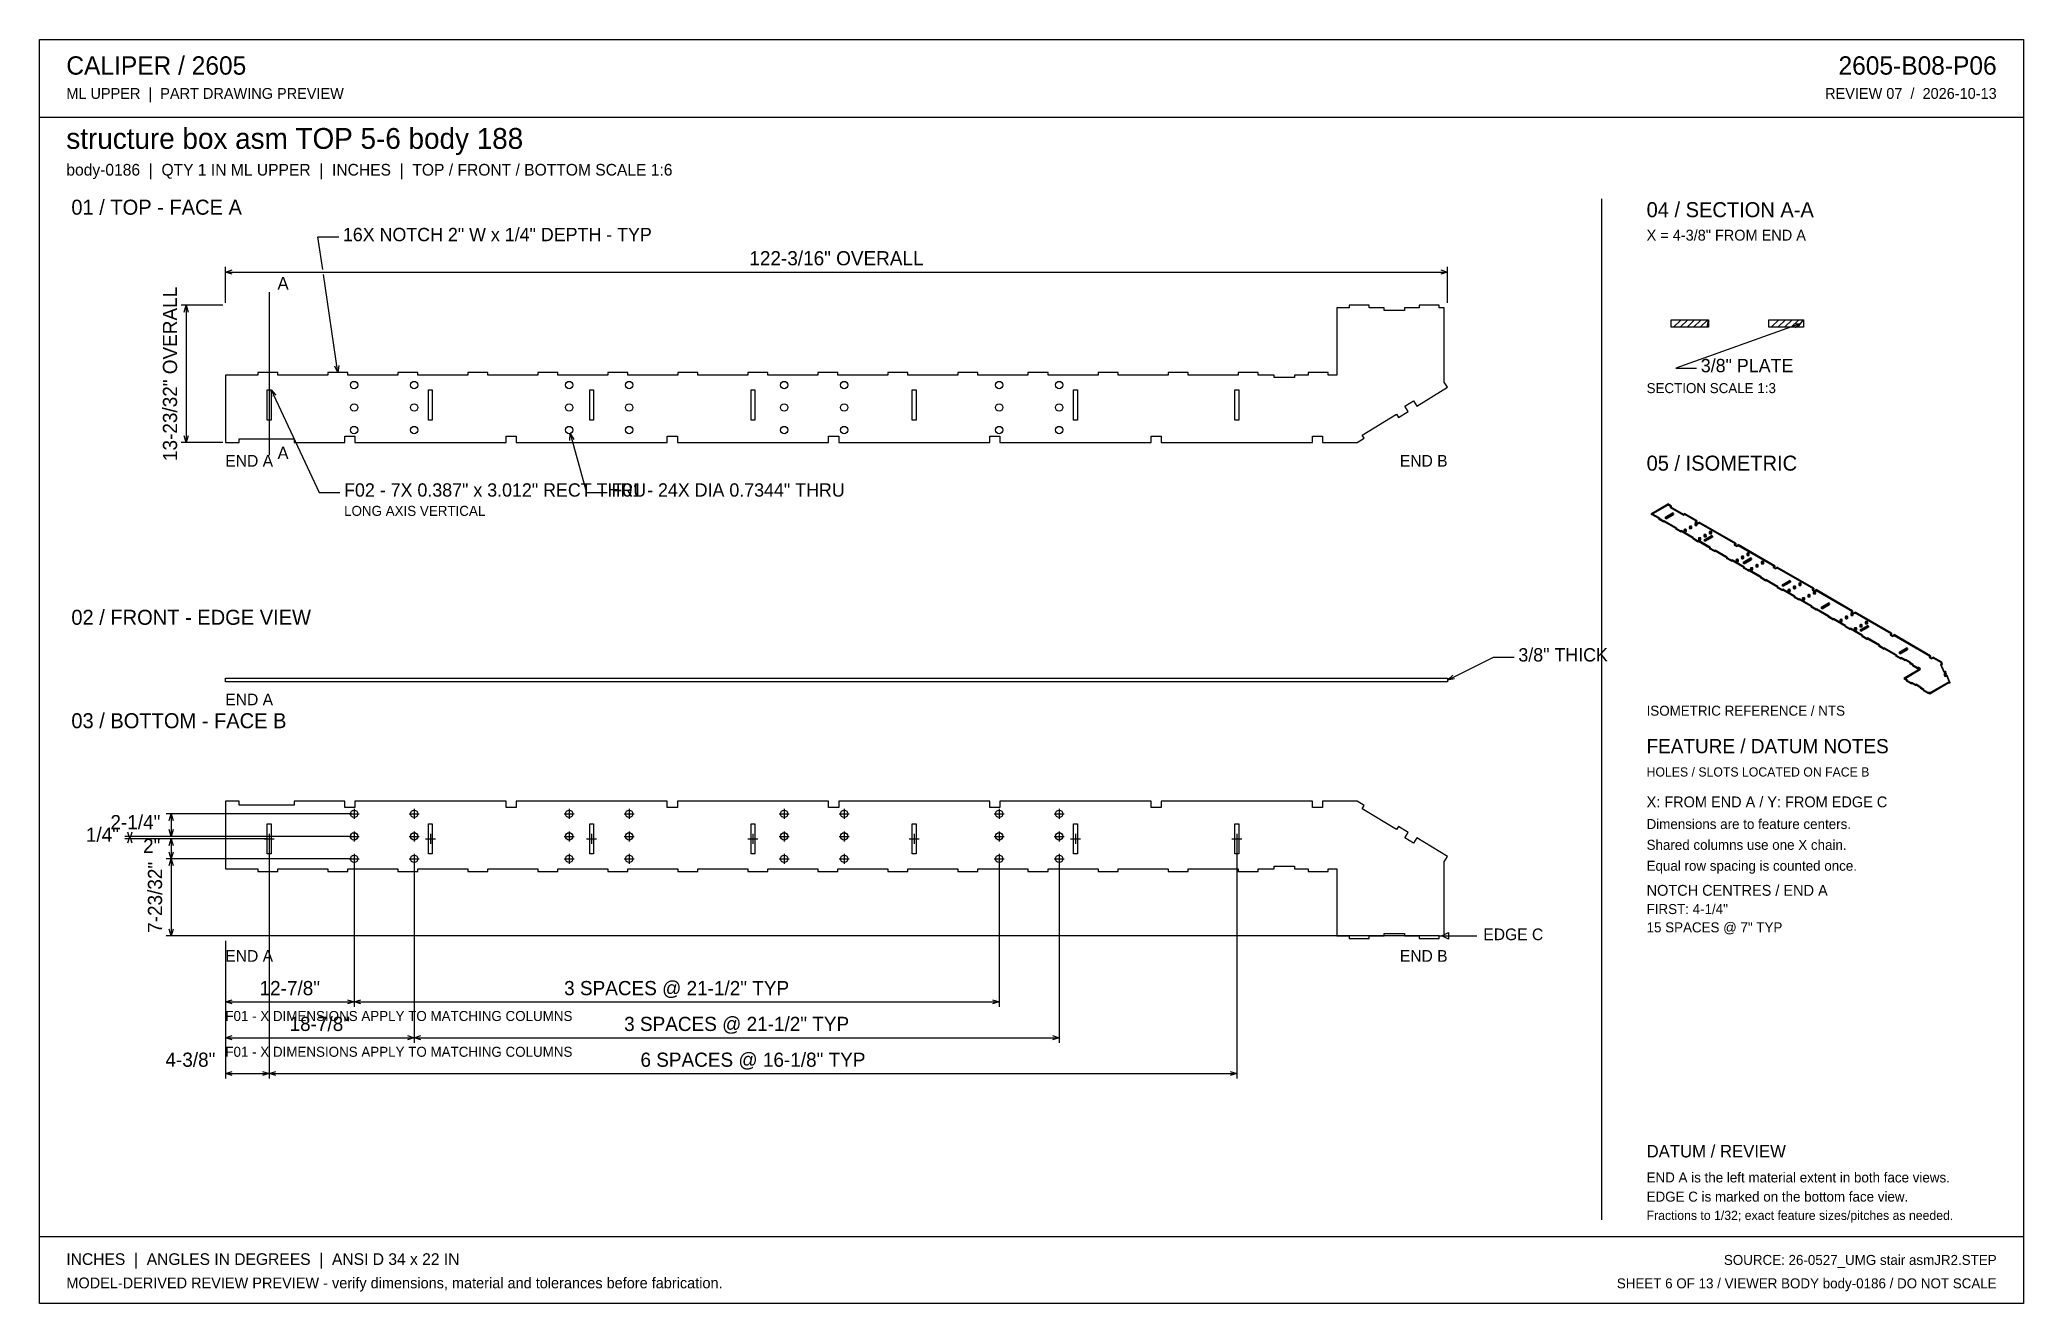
# Model space of a CAD drawing. Header units: inches. Extents: x 3 to 201, y 3 to 129.
import ezdxf
from ezdxf.enums import TextEntityAlignment as Align

# ---------------------------------------------------------------- set-up
doc = ezdxf.new("R2010")
doc.units = ezdxf.units.IN
doc.header["$MEASUREMENT"] = 0

msp = doc.modelspace()

# ---------------------------------------------------------------- texts
at = {"layer": 'ANNOTATION'}
for s, height, p in [('CALIPER / 2605', 1.8333, (5.5, 125.67)), ('ML UPPER  |  PART DRAWING PREVIEW', 1.0833, (5.5, 123.25)), ('structure box asm TOP 5-6 body 188', 2.0833, (5.5, 118.25)), ('body-0186  |  QTY 1 IN ML UPPER  |  INCHES  |  TOP / FRONT / BOTTOM SCALE 1:6', 1.1667, (5.5, 115.58)), ('01 / TOP - FACE A', 1.5, (6, 111.67)), ('04 / SECTION A-A', 1.5, (163.5, 111.42)), ('16X NOTCH 2" W x 1/4" DEPTH - TYP', 1.3333, (33.15, 109.02)), ('X = 4-3/8" FROM END A', 1.0833, (163.5, 109.08)), ('A', 1.25, (26.61, 104.19)), ('3/8" PLATE', 1.333, (168.92, 95.92)), ('SECTION SCALE 1:3', 1, (163.5, 93.83)), ('END A', 1.167, (21.4, 86.48)), ('A', 1.25, (26.61, 87.23)), ('05 / ISOMETRIC', 1.5, (163.5, 86.08)), ('F02 - 7X 0.387" x 3.012" RECT THRU', 1.3333, (33.27, 83.48)), ('F01 - 24X DIA 0.7344" THRU', 1.3333, (60, 83.48)), ('LONG AXIS VERTICAL', 1, (33.27, 81.56)), ('02 / FRONT - EDGE VIEW', 1.5, (6, 70.67)), ('3/8" THICK', 1.333, (150.68, 67)), ('END A', 1.167, (21.4, 62.62)), ('03 / BOTTOM - FACE B', 1.5, (6, 60.33)), ('ISOMETRIC REFERENCE / NTS', 1, (163.5, 61.58)), ('FEATURE / DATUM NOTES', 1.4167, (163.5, 57.83)), ('HOLES / SLOTS LOCATED ON FACE B', 0.9167, (163.5, 55.5)), ('X: FROM END A / Y: FROM EDGE C', 1.0833, (163.5, 52.42)), ('Dimensions are to feature centers.', 1, (163.5, 50.25)), ('Shared columns use one X chain.', 1, (163.5, 48.17)), ('Equal row spacing is counted once.', 1, (163.5, 46.08)), ('NOTCH CENTRES / END A', 1.0833, (163.5, 43.58)), ('FIRST: 4-1/4"', 1, (163.5, 41.75)), ('EDGE C', 1.167, (147.18, 39.14)), ('15 SPACES @ 7" TYP', 1, (163.5, 39.92)), ('END A', 1.167, (21.4, 36.98)), ('F01 - X DIMENSIONS APPLY TO MATCHING COLUMNS', 1, (21.4, 31.06)), ('F01 - X DIMENSIONS APPLY TO MATCHING COLUMNS', 1, (21.4, 27.48)), ('DATUM / REVIEW', 1.25, (163.5, 17.42)), ('END A is the left material extent in both face views.', 1, (163.5, 14.92)), ('EDGE C is marked on the bottom face view.', 1, (163.5, 13)), ('Fractions to 1/32; exact feature sizes/pitches as needed.', 0.9167, (163.5, 11.17)), ('INCHES  |  ANGLES IN DEGREES  |  ANSI D 34 x 22 IN', 1.1667, (5.5, 6.67)), ('MODEL-DERIVED REVIEW PREVIEW - verify dimensions, material and tolerances before fabrication.', 1.0833, (5.5, 4.33))]:
    msp.add_text(s, height=height, dxfattribs=at).set_placement(p)
for s, height, p in [('2605-B08-P06', 1.8333, (198.5, 125.67)), ('REVIEW 07  /  2026-10-13', 1.0833, (198.5, 123.25)), ('END B', 1.167, (143.6, 86.48)), ('2-1/4"', 1.417, (14.9, 50.23)), ('1/4"', 1.417, (10.76, 48.98)), ('2"', 1.417, (14.9, 47.86)), ('END B', 1.167, (143.6, 36.98)), ('4-3/8"', 1.417, (20.4, 26.48)), ('SOURCE: 26-0527_UMG stair asmJR2.STEP', 1, (198.5, 6.67)), ('SHEET 6 OF 13 / VIEWER BODY body-0186 / DO NOT SCALE', 1, (198.5, 4.33))]:
    msp.add_text(s, height=height, dxfattribs=at).set_placement(p, align=Align.RIGHT)
for s, height, p in [('122-3/16" OVERALL', 1.4167, (82.5, 106.61)), ('12-7/8"', 1.417, (27.84, 33.64)), ('3 SPACES @ 21-1/2" TYP', 1.4167, (66.52, 33.64)), ('18-7/8"', 1.417, (30.84, 30.06)), ('3 SPACES @ 21-1/2" TYP', 1.4167, (72.52, 30.06)), ('6 SPACES @ 16-1/8" TYP', 1.4167, (74.15, 26.48))]:
    msp.add_text(s, height=height, dxfattribs=at).set_placement(p, align=Align.CENTER)
for s, height, p in [('13-23/32" OVERALL', 1.4167, (16.57, 95.75)), ('7-23/32"', 1.417, (15.07, 43.42))]:
    msp.add_text(s, height=height, rotation=90, dxfattribs=at).set_placement(p, align=Align.CENTER)

# ---------------------------------------------------------------- linework, layer by layer
at = {"layer": 'ANNOTATION'}
for p, q in [((31.13, 106.19), (30.65, 109.44)), ((30.65, 109.44), (32.73, 109.44)), ((21.4, 102.86), (21.4, 106.44)), ((21.4, 105.94), (22.07, 106.15)), ((21.4, 105.94), (143.6, 105.94)), ((22.07, 105.73), (21.4, 105.94)), ((32.65, 95.89), (31.2, 105.69)), ((142.93, 106.15), (143.6, 105.94)), ((143.6, 105.94), (142.93, 105.73)), ((143.6, 102.86), (143.6, 106.44)), ((25.77, 103.94), (25.77, 87.64)), ((21.15, 102.61), (16.98, 102.61)), ((17.27, 101.94), (17.48, 102.61)), ((17.48, 102.61), (17.48, 88.89)), ((17.48, 102.61), (17.69, 101.94)), ((178.92, 100.79), (166.42, 96.33)), ((178.22, 100.76), (178.92, 100.79)), ((178.92, 100.79), (178.36, 100.37)), ((32.65, 95.89), (32.35, 96.52)), ((32.76, 96.58), (32.65, 95.89)), ((166.42, 96.33), (168.5, 96.33)), ((25.97, 94.15), (30.77, 83.89)), ((26.06, 93.46), (25.97, 94.15)), ((25.97, 94.15), (26.44, 93.63)), ((17.48, 88.89), (17.27, 89.56)), ((17.69, 89.56), (17.48, 88.89)), ((55.85, 89.09), (55.87, 89.79)), ((55.87, 89.79), (57.5, 83.89)), ((55.87, 89.79), (56.25, 89.2)), ((21.15, 88.89), (16.98, 88.89)), ((30.77, 83.89), (32.86, 83.89)), ((57.5, 83.89), (59.58, 83.89)), ((143.6, 65.15), (148.18, 67.42)), ((143.6, 65.15), (144.11, 65.63)), ((148.18, 67.42), (150.27, 67.42)), ((144.29, 65.26), (143.6, 65.15)), ((34.02, 51.77), (15.48, 51.77)), ((15.77, 51.11), (15.98, 51.77)), ((15.98, 51.77), (15.98, 49.52)), ((15.98, 51.77), (16.19, 51.11)), ((33.77, 51.77), (34.77, 51.77)), ((34.27, 52.27), (34.27, 51.27)), ((39.77, 51.77), (40.77, 51.77)), ((40.27, 52.27), (40.27, 51.27)), ((55.27, 51.77), (56.27, 51.77)), ((55.77, 52.27), (55.77, 51.27)), ((61.27, 51.77), (62.27, 51.77)), ((61.77, 52.27), (61.77, 51.27)), ((76.77, 51.77), (77.77, 51.77)), ((77.27, 52.27), (77.27, 51.27)), ((82.77, 51.77), (83.77, 51.77)), ((83.27, 52.27), (83.27, 51.27)), ((98.27, 51.77), (99.27, 51.77)), ((98.77, 52.27), (98.77, 51.27)), ((104.27, 51.77), (105.27, 51.77)), ((104.77, 52.27), (104.77, 51.27)), ((11.84, 49.27), (11.64, 49.94)), ((12.05, 49.94), (11.84, 49.27)), ((15.98, 49.52), (15.77, 50.19)), ((16.19, 50.19), (15.98, 49.52)), ((25.77, 49.77), (25.77, 48.77)), ((34.27, 50.02), (34.27, 49.02)), ((40.27, 50.02), (40.27, 49.02)), ((41.9, 49.77), (41.9, 48.77)), ((55.77, 50.02), (55.77, 49.02)), ((58.02, 49.77), (58.02, 48.77)), ((61.77, 50.02), (61.77, 49.02)), ((74.15, 49.77), (74.15, 48.77)), ((77.27, 50.02), (77.27, 49.02)), ((83.27, 50.02), (83.27, 49.02)), ((90.27, 49.77), (90.27, 48.77)), ((98.77, 50.02), (98.77, 49.02)), ((104.77, 50.02), (104.77, 49.02)), ((106.4, 49.77), (106.4, 48.77)), ((122.52, 49.77), (122.52, 48.77)), ((34.02, 49.52), (11.34, 49.52)), ((25.52, 49.27), (11.34, 49.27)), ((11.64, 48.86), (11.84, 49.52)), ((11.84, 49.52), (11.84, 49.27)), ((11.84, 49.52), (12.05, 48.86)), ((34.02, 49.52), (15.48, 49.52)), ((25.52, 49.27), (15.48, 49.27)), ((15.77, 48.61), (15.98, 49.27)), ((15.98, 47.27), (15.77, 47.94)), ((15.98, 49.27), (15.98, 47.27)), ((15.98, 49.27), (16.19, 48.61)), ((16.19, 47.94), (15.98, 47.27)), ((25.27, 49.27), (26.27, 49.27)), ((25.77, 49.02), (25.77, 25.31)), ((25.77, 49.02), (25.77, 25.31)), ((33.77, 49.52), (34.77, 49.52)), ((34.27, 47.77), (34.27, 46.77)), ((39.77, 49.52), (40.77, 49.52)), ((40.27, 47.77), (40.27, 46.77)), ((41.4, 49.27), (42.4, 49.27)), ((55.27, 49.52), (56.27, 49.52)), ((55.77, 47.77), (55.77, 46.77)), ((57.52, 49.27), (58.52, 49.27)), ((61.27, 49.52), (62.27, 49.52)), ((61.77, 47.77), (61.77, 46.77)), ((73.65, 49.27), (74.65, 49.27)), ((76.77, 49.52), (77.77, 49.52)), ((77.27, 47.77), (77.27, 46.77)), ((82.77, 49.52), (83.77, 49.52)), ((83.27, 47.77), (83.27, 46.77)), ((89.77, 49.27), (90.77, 49.27)), ((98.27, 49.52), (99.27, 49.52)), ((98.77, 47.77), (98.77, 46.77)), ((104.27, 49.52), (105.27, 49.52)), ((104.77, 47.77), (104.77, 46.77)), ((105.9, 49.27), (106.9, 49.27)), ((122.02, 49.27), (123.02, 49.27)), ((122.52, 49.02), (122.52, 25.31)), ((34.02, 47.27), (15.48, 47.27)), ((34.02, 47.27), (15.48, 47.27)), ((15.77, 46.61), (15.98, 47.27)), ((15.98, 47.27), (15.98, 39.56)), ((15.98, 47.27), (16.19, 46.61)), ((33.77, 47.27), (34.77, 47.27)), ((34.27, 47.02), (34.27, 32.48)), ((34.27, 47.02), (34.27, 32.48)), ((39.77, 47.27), (40.77, 47.27)), ((40.27, 47.02), (40.27, 28.89)), ((40.27, 47.02), (40.27, 28.89)), ((55.27, 47.27), (56.27, 47.27)), ((61.27, 47.27), (62.27, 47.27)), ((76.77, 47.27), (77.77, 47.27)), ((82.77, 47.27), (83.77, 47.27)), ((98.27, 47.27), (99.27, 47.27)), ((98.77, 47.02), (98.77, 32.48)), ((104.27, 47.27), (105.27, 47.27)), ((104.77, 47.02), (104.77, 28.89)), ((15.98, 39.56), (15.77, 40.23)), ((16.19, 40.23), (15.98, 39.56)), ((143.02, 39.56), (143.69, 39.89)), ((143.69, 39.89), (143.69, 39.23)), ((142.77, 39.56), (15.48, 39.56)), ((21.4, 39.06), (21.4, 32.48)), ((21.4, 39.06), (21.4, 28.89)), ((21.4, 39.06), (21.4, 25.31)), ((143.02, 39.56), (146.52, 39.56)), ((143.69, 39.23), (143.02, 39.56)), ((21.4, 32.98), (22.07, 33.18)), ((21.4, 32.98), (34.27, 32.98)), ((22.07, 32.77), (21.4, 32.98)), ((33.61, 33.18), (34.27, 32.98)), ((34.27, 32.98), (33.61, 32.77)), ((34.27, 32.98), (34.94, 33.18)), ((34.27, 32.98), (98.77, 32.98)), ((34.94, 32.77), (34.27, 32.98)), ((98.11, 33.18), (98.77, 32.98)), ((98.77, 32.98), (98.11, 32.77)), ((21.4, 29.39), (22.07, 29.6)), ((21.4, 29.39), (40.27, 29.39)), ((22.07, 29.18), (21.4, 29.39)), ((39.61, 29.6), (40.27, 29.39)), ((40.27, 29.39), (39.61, 29.18)), ((40.27, 29.39), (40.94, 29.6)), ((40.27, 29.39), (104.77, 29.39)), ((40.94, 29.18), (40.27, 29.39)), ((104.11, 29.6), (104.77, 29.39)), ((104.77, 29.39), (104.11, 29.18)), ((21.4, 25.81), (22.07, 26.02)), ((21.4, 25.81), (25.77, 25.81)), ((22.07, 25.6), (21.4, 25.81)), ((25.11, 26.02), (25.77, 25.81)), ((25.77, 25.81), (25.11, 25.6)), ((25.77, 25.81), (26.44, 26.02)), ((25.77, 25.81), (122.52, 25.81)), ((26.44, 25.6), (25.77, 25.81)), ((121.86, 26.02), (122.52, 25.81)), ((122.52, 25.81), (121.86, 25.6))]:
    msp.add_line(p, q, dxfattribs=at)
at = {"layer": 'OUTLINE'}
for p, q in [((2.83, 129.17), (201.17, 129.17)), ((2.83, 2.83), (2.83, 129.17)), ((201.17, 129.17), (201.17, 2.83)), ((2.83, 121.42), (201.17, 121.42)), ((159, 113.25), (159, 11.17)), ((133.77, 102.36), (132.52, 102.36)), ((132.52, 102.36), (132.52, 95.64)), ((135.77, 102.61), (133.77, 102.61)), ((133.77, 102.61), (133.77, 102.36)), ((135.77, 102.36), (135.77, 102.61)), ((137.27, 102.36), (135.77, 102.36)), ((137.27, 102.1), (137.27, 102.36)), ((139.28, 102.1), (137.27, 102.1)), ((140.77, 102.36), (139.28, 102.36)), ((139.28, 102.36), (139.28, 102.1)), ((142.77, 102.61), (140.77, 102.61)), ((140.77, 102.61), (140.77, 102.36)), ((142.77, 102.36), (142.77, 102.61)), ((143.27, 102.36), (142.77, 102.36)), ((143.27, 94.94), (143.27, 102.36)), ((165.95, 101.17), (169.69, 101.17)), ((165.95, 100.42), (165.95, 101.17)), ((166.2, 100.42), (166.95, 101.17)), ((166.87, 100.42), (167.62, 101.17)), ((167.54, 100.42), (168.29, 101.17)), ((168.2, 100.42), (168.95, 101.17)), ((168.87, 100.42), (169.62, 101.17)), ((169.54, 100.42), (169.69, 101.17)), ((169.69, 101.17), (169.69, 100.42)), ((175.71, 101.17), (179.2, 101.17)), ((175.71, 100.42), (175.71, 101.17)), ((175.96, 100.42), (176.71, 101.17)), ((176.63, 100.42), (177.38, 101.17)), ((177.3, 100.42), (178.05, 101.17)), ((177.96, 100.42), (178.71, 101.17)), ((178.63, 100.42), (179.2, 101.17)), ((179.2, 101.17), (179.2, 100.42)), ((169.69, 100.42), (165.95, 100.42)), ((179.2, 100.42), (175.71, 100.42)), ((24.65, 95.64), (21.4, 95.64)), ((21.4, 95.64), (21.4, 88.89)), ((26.65, 95.89), (24.65, 95.89)), ((24.65, 95.89), (24.65, 95.64)), ((26.65, 95.64), (26.65, 95.89)), ((31.65, 95.64), (26.65, 95.64)), ((33.65, 95.89), (31.65, 95.89)), ((31.65, 95.89), (31.65, 95.64)), ((33.65, 95.64), (33.65, 95.89)), ((38.65, 95.64), (33.65, 95.64)), ((40.65, 95.89), (38.65, 95.89)), ((38.65, 95.89), (38.65, 95.64)), ((40.65, 95.64), (40.65, 95.89)), ((45.65, 95.64), (40.65, 95.64)), ((47.65, 95.89), (45.65, 95.89)), ((45.65, 95.89), (45.65, 95.64)), ((47.65, 95.64), (47.65, 95.89)), ((52.65, 95.64), (47.65, 95.64)), ((54.65, 95.89), (52.65, 95.89)), ((52.65, 95.89), (52.65, 95.64)), ((54.65, 95.64), (54.65, 95.89)), ((59.65, 95.64), (54.65, 95.64)), ((61.65, 95.89), (59.65, 95.89)), ((59.65, 95.89), (59.65, 95.64)), ((61.65, 95.64), (61.65, 95.89)), ((66.65, 95.64), (61.65, 95.64)), ((68.65, 95.89), (66.65, 95.89)), ((66.65, 95.89), (66.65, 95.64)), ((68.65, 95.64), (68.65, 95.89)), ((73.65, 95.64), (68.65, 95.64)), ((75.65, 95.89), (73.65, 95.89)), ((73.65, 95.89), (73.65, 95.64)), ((75.65, 95.64), (75.65, 95.89)), ((80.65, 95.64), (75.65, 95.64)), ((82.65, 95.89), (80.65, 95.89)), ((80.65, 95.89), (80.65, 95.64)), ((82.65, 95.64), (82.65, 95.89)), ((87.65, 95.64), (82.65, 95.64)), ((89.65, 95.89), (87.65, 95.89)), ((87.65, 95.89), (87.65, 95.64)), ((89.65, 95.64), (89.65, 95.89)), ((94.65, 95.64), (89.65, 95.64)), ((96.65, 95.89), (94.65, 95.89)), ((94.65, 95.89), (94.65, 95.64)), ((96.65, 95.64), (96.65, 95.89)), ((101.65, 95.64), (96.65, 95.64)), ((103.65, 95.89), (101.65, 95.89)), ((101.65, 95.89), (101.65, 95.64)), ((103.65, 95.64), (103.65, 95.89)), ((108.65, 95.64), (103.65, 95.64)), ((110.65, 95.89), (108.65, 95.89)), ((108.65, 95.89), (108.65, 95.64)), ((110.65, 95.64), (110.65, 95.89)), ((115.65, 95.64), (110.65, 95.64)), ((117.65, 95.89), (115.65, 95.89)), ((115.65, 95.89), (115.65, 95.64)), ((117.65, 95.64), (117.65, 95.89)), ((122.65, 95.64), (117.65, 95.64)), ((124.65, 95.89), (122.65, 95.89)), ((122.65, 95.89), (122.65, 95.64)), ((124.65, 95.64), (124.65, 95.89)), ((126.27, 95.64), (124.65, 95.64)), ((126.27, 95.39), (126.27, 95.64)), ((128.28, 95.39), (126.27, 95.39)), ((129.65, 95.64), (128.28, 95.64)), ((128.28, 95.64), (128.28, 95.39)), ((131.65, 95.89), (129.65, 95.89)), ((129.65, 95.89), (129.65, 95.64)), ((131.65, 95.64), (131.65, 95.89)), ((132.52, 95.64), (131.65, 95.64)), ((25.58, 94.15), (25.97, 94.15)), ((25.58, 91.14), (25.58, 94.15)), ((25.97, 94.15), (25.97, 91.14)), ((41.71, 94.15), (42.09, 94.15)), ((41.71, 91.14), (41.71, 94.15)), ((42.09, 94.15), (42.09, 91.14)), ((57.83, 94.15), (58.22, 94.15)), ((57.83, 91.14), (57.83, 94.15)), ((58.22, 94.15), (58.22, 91.14)), ((73.96, 94.15), (74.34, 94.15)), ((73.96, 91.14), (73.96, 94.15)), ((74.34, 94.15), (74.34, 91.14)), ((90.08, 94.15), (90.47, 94.15)), ((90.08, 91.14), (90.08, 94.15)), ((90.47, 94.15), (90.47, 91.14)), ((106.21, 91.14), (106.21, 94.15)), ((106.21, 94.15), (106.59, 94.15)), ((106.59, 94.15), (106.59, 91.14)), ((122.33, 91.14), (122.33, 94.15)), ((122.33, 94.15), (122.72, 94.15)), ((122.72, 94.15), (122.72, 91.14)), ((140.53, 92.54), (143.6, 94.41)), ((143.6, 94.41), (143.27, 94.94)), ((135.07, 89.64), (138.48, 91.73)), ((138.48, 91.73), (138.68, 91.41)), ((138.68, 91.41), (139.67, 92.01)), ((139.34, 92.54), (140.21, 93.07)), ((139.67, 92.01), (139.34, 92.54)), ((140.21, 93.07), (140.53, 92.54)), ((22.77, 88.89), (22.77, 89.27)), ((22.77, 89.27), (28.27, 89.27)), ((25.97, 91.14), (25.58, 91.14)), ((28.27, 89.27), (28.27, 88.89)), ((33.33, 88.89), (33.33, 89.52)), ((33.33, 89.52), (34.34, 89.52)), ((34.34, 89.52), (34.34, 88.89)), ((42.09, 91.14), (41.71, 91.14)), ((49.46, 88.89), (49.46, 89.52)), ((49.46, 89.52), (50.47, 89.52)), ((50.47, 89.52), (50.47, 88.89)), ((58.22, 91.14), (57.83, 91.14)), ((65.58, 88.89), (65.58, 89.52)), ((65.58, 89.52), (66.59, 89.52)), ((66.59, 89.52), (66.59, 88.89)), ((74.34, 91.14), (73.96, 91.14)), ((81.71, 88.89), (81.71, 89.52)), ((81.71, 89.52), (82.72, 89.52)), ((82.72, 89.52), (82.72, 88.89)), ((90.47, 91.14), (90.08, 91.14)), ((97.83, 88.89), (97.83, 89.52)), ((97.83, 89.52), (98.84, 89.52)), ((98.84, 89.52), (98.84, 88.89)), ((106.59, 91.14), (106.21, 91.14)), ((113.96, 88.89), (113.96, 89.52)), ((113.96, 89.52), (114.97, 89.52)), ((114.97, 89.52), (114.97, 88.89)), ((122.72, 91.14), (122.33, 91.14)), ((130.08, 88.89), (130.08, 89.52)), ((130.08, 89.52), (131.09, 89.52)), ((131.09, 89.52), (131.09, 88.89)), ((134.56, 88.89), (135.26, 89.32)), ((135.26, 89.32), (135.07, 89.64)), ((21.4, 88.89), (22.77, 88.89)), ((28.27, 88.89), (33.33, 88.89)), ((34.34, 88.89), (49.46, 88.89)), ((50.47, 88.89), (65.58, 88.89)), ((66.59, 88.89), (81.71, 88.89)), ((82.72, 88.89), (97.83, 88.89)), ((98.84, 88.89), (113.96, 88.89)), ((114.97, 88.89), (130.08, 88.89)), ((131.09, 88.89), (134.56, 88.89)), ((164, 81.8), (165.63, 82.75)), ((164, 81.7), (165.63, 82.64)), ((164.79, 81.35), (164, 81.8)), ((164, 81.7), (164, 81.8)), ((164.79, 81.25), (164, 81.7)), ((164.73, 81.32), (164.79, 81.35)), ((164.79, 81.35), (164.79, 81.25)), ((165.37, 81.43), (166.1, 81.85)), ((165.37, 81.32), (166.1, 81.74)), ((165.47, 81.37), (165.37, 81.43)), ((165.37, 81.43), (165.37, 81.32)), ((165.47, 81.27), (165.37, 81.32)), ((165.47, 81.37), (166.19, 81.79)), ((165.47, 81.27), (166.19, 81.69)), ((165.47, 81.37), (165.47, 81.27)), ((165.63, 82.75), (165.63, 82.64)), ((165.96, 82.55), (165.63, 82.75)), ((165.96, 82.45), (165.63, 82.64)), ((165.87, 82.5), (165.96, 82.55)), ((165.87, 82.5), (165.87, 82.4)), ((165.87, 82.5), (167.2, 81.73)), ((165.87, 82.4), (165.96, 82.45)), ((165.87, 82.4), (167.2, 81.63)), ((165.96, 82.55), (165.96, 82.45)), ((166.1, 81.85), (166.1, 81.74)), ((166.19, 81.79), (166.1, 81.85)), ((166.19, 81.69), (166.1, 81.74)), ((166.19, 81.79), (166.19, 81.69)), ((167.2, 81.73), (167.29, 81.79)), ((167.2, 81.73), (167.2, 81.63)), ((167.2, 81.63), (167.29, 81.68)), ((168.52, 81.08), (167.29, 81.79)), ((167.29, 81.79), (167.29, 81.68)), ((168.52, 80.98), (167.29, 81.68)), ((164.73, 81.32), (164.73, 81.21)), ((165.21, 81.04), (164.73, 81.32)), ((164.73, 81.21), (164.79, 81.25)), ((165.21, 80.93), (164.73, 81.21)), ((165.21, 81.04), (165.27, 81.07)), ((165.21, 81.04), (165.21, 80.93)), ((165.21, 80.93), (165.27, 80.97)), ((165.27, 81.07), (165.27, 80.97)), ((166.48, 80.37), (165.27, 81.07)), ((166.48, 80.27), (165.27, 80.97)), ((166.42, 80.34), (166.48, 80.37)), ((166.42, 80.34), (166.42, 80.23)), ((166.9, 80.06), (166.42, 80.34)), ((166.42, 80.23), (166.48, 80.27)), ((166.9, 79.95), (166.42, 80.23)), ((166.48, 80.37), (166.48, 80.27)), ((166.9, 80.06), (166.96, 80.09)), ((166.9, 80.06), (166.9, 79.95)), ((166.9, 79.95), (166.96, 79.99)), ((168.17, 79.4), (166.96, 80.09)), ((166.96, 80.09), (166.96, 79.99)), ((168.17, 79.29), (166.96, 79.99)), ((167.24, 80.17), (167.23, 80.17)), ((167.23, 80.17), (167.23, 80.16)), ((167.23, 80.16), (167.23, 80.16)), ((167.23, 80.16), (167.23, 80.16)), ((167.23, 80.16), (167.23, 80.15)), ((167.23, 80.15), (167.23, 80.15)), ((167.23, 80.15), (167.23, 80.15)), ((167.23, 80.15), (167.23, 80.14)), ((167.23, 80.14), (167.23, 80.14)), ((167.23, 80.14), (167.23, 80.14)), ((167.23, 80.14), (167.23, 80.13)), ((167.23, 80.13), (167.23, 80.13)), ((167.23, 80.13), (167.23, 80.13)), ((167.23, 80.13), (167.24, 80.12)), ((167.24, 80.07), (167.23, 80.06)), ((167.23, 80.06), (167.23, 80.06)), ((167.23, 80.06), (167.23, 80.06)), ((167.23, 80.06), (167.23, 80.05)), ((167.23, 80.05), (167.23, 80.05)), ((167.23, 80.05), (167.23, 80.05)), ((167.23, 80.05), (167.23, 80.04)), ((167.23, 80.04), (167.23, 80.04)), ((167.23, 80.04), (167.23, 80.03)), ((167.23, 80.03), (167.23, 80.03)), ((167.23, 80.03), (167.23, 80.03)), ((167.23, 80.03), (167.23, 80.02)), ((167.23, 80.02), (167.23, 80.02)), ((167.23, 80.02), (167.24, 80.02)), ((167.25, 80.18), (167.24, 80.18)), ((167.24, 80.18), (167.24, 80.18)), ((167.24, 80.18), (167.24, 80.17)), ((167.24, 80.17), (167.24, 80.17)), ((167.24, 80.12), (167.24, 80.12)), ((167.24, 80.12), (167.24, 80.12)), ((167.24, 80.12), (167.24, 80.11)), ((167.24, 80.11), (167.25, 80.11)), ((167.25, 80.08), (167.24, 80.08)), ((167.24, 80.08), (167.24, 80.07)), ((167.24, 80.07), (167.24, 80.07)), ((167.24, 80.07), (167.24, 80.07)), ((167.24, 80.02), (167.24, 80.01)), ((167.24, 80.01), (167.24, 80.01)), ((167.24, 80.01), (167.24, 80.01)), ((167.24, 80.01), (167.25, 80)), ((167.26, 80.19), (167.25, 80.19)), ((167.25, 80.19), (167.25, 80.19)), ((167.25, 80.19), (167.25, 80.18)), ((167.25, 80.11), (167.25, 80.11)), ((167.25, 80.11), (167.25, 80.1)), ((167.25, 80.1), (167.26, 80.1)), ((167.26, 80.09), (167.25, 80.08)), ((167.25, 80.08), (167.25, 80.08)), ((167.25, 80.08), (167.25, 80.08)), ((167.25, 80), (167.25, 80)), ((167.25, 80), (167.25, 80)), ((167.25, 80), (167.26, 80)), ((167.26, 80.2), (167.26, 80.2)), ((167.26, 80.2), (167.26, 80.19)), ((167.27, 80.2), (167.26, 80.2)), ((167.26, 80.2), (167.26, 80.09)), ((167.27, 80.1), (167.26, 80.09)), ((167.26, 80.1), (167.26, 80.1)), ((167.26, 80.1), (167.26, 80.1)), ((167.26, 80.1), (167.27, 80.09)), ((167.26, 80.09), (167.26, 80.09)), ((167.26, 80.09), (167.26, 80.09)), ((167.26, 80), (167.26, 79.99)), ((167.26, 79.99), (167.26, 79.99)), ((167.26, 79.99), (167.27, 79.99)), ((167.28, 80.2), (167.27, 80.2)), ((167.27, 80.2), (167.27, 80.2)), ((167.28, 80.1), (167.27, 80.1)), ((167.27, 80.1), (167.27, 80.1)), ((167.27, 80.09), (167.27, 80.09)), ((167.27, 80.09), (167.28, 80.09)), ((167.27, 79.99), (167.27, 79.99)), ((167.27, 79.99), (167.28, 79.98)), ((167.29, 80.21), (167.28, 80.21)), ((167.28, 80.21), (167.28, 80.2)), ((167.29, 80.1), (167.28, 80.1)), ((167.28, 80.1), (167.28, 80.1)), ((167.28, 80.09), (167.28, 80.09)), ((167.28, 80.09), (167.29, 80.08)), ((167.28, 79.98), (167.28, 79.98)), ((167.28, 79.98), (167.29, 79.98)), ((167.3, 80.21), (167.29, 80.21)), ((167.29, 80.21), (167.29, 80.21)), ((167.3, 80.11), (167.29, 80.11)), ((167.29, 80.11), (167.29, 80.1)), ((167.29, 80.08), (167.29, 80.08)), ((167.29, 80.08), (167.3, 80.08)), ((167.29, 79.98), (167.29, 79.98)), ((167.29, 79.98), (167.3, 79.98)), ((167.31, 80.21), (167.3, 80.21)), ((167.31, 80.11), (167.3, 80.11)), ((167.3, 80.08), (167.31, 80.08)), ((167.3, 79.98), (167.31, 79.97)), ((167.32, 80.22), (167.31, 80.21)), ((167.31, 80.21), (167.31, 80.21)), ((167.32, 80.11), (167.31, 80.11)), ((167.31, 80.11), (167.31, 80.11)), ((167.31, 80.08), (167.31, 80.08)), ((167.31, 80.08), (167.32, 80.08)), ((167.31, 79.97), (167.31, 79.97)), ((167.31, 79.97), (167.32, 79.97)), ((167.33, 80.22), (167.32, 80.22)), ((167.32, 80.22), (167.32, 80.22)), ((167.33, 80.11), (167.32, 80.11)), ((167.32, 80.11), (167.32, 80.11)), ((167.32, 80.08), (167.32, 80.08)), ((167.32, 80.08), (167.33, 80.08)), ((167.32, 79.97), (167.32, 79.97)), ((167.32, 79.97), (167.33, 79.97)), ((167.34, 80.22), (167.33, 80.22)), ((167.34, 80.11), (167.33, 80.11)), ((167.33, 80.08), (167.34, 80.07)), ((167.33, 79.97), (167.34, 79.97)), ((167.35, 80.22), (167.34, 80.22)), ((167.34, 80.22), (167.34, 80.22)), ((167.35, 80.11), (167.34, 80.11)), ((167.34, 80.11), (167.34, 80.11)), ((167.34, 80.07), (167.34, 80.07)), ((167.34, 80.07), (167.35, 80.07)), ((167.34, 79.97), (167.34, 79.97)), ((167.34, 79.97), (167.35, 79.97)), ((167.36, 80.22), (167.35, 80.22)), ((167.35, 80.22), (167.35, 80.22)), ((167.36, 80.11), (167.35, 80.11)), ((167.35, 80.11), (167.35, 80.11)), ((167.35, 80.07), (167.35, 80.07)), ((167.35, 80.07), (167.36, 80.07)), ((167.35, 79.97), (167.35, 79.97)), ((167.35, 79.97), (167.36, 79.97)), ((167.37, 80.22), (167.36, 80.22)), ((167.37, 80.11), (167.36, 80.11)), ((167.36, 80.07), (167.37, 80.07)), ((167.36, 79.97), (167.37, 79.97)), ((167.38, 80.22), (167.37, 80.22)), ((167.37, 80.22), (167.37, 80.22)), ((167.38, 80.11), (167.37, 80.11)), ((167.37, 80.11), (167.37, 80.11)), ((167.37, 80.07), (167.38, 80.08)), ((167.37, 80.07), (167.37, 80.07)), ((167.37, 79.97), (167.37, 79.97)), ((167.37, 79.97), (167.38, 79.97)), ((167.39, 80.22), (167.38, 80.22)), ((167.38, 80.22), (167.38, 80.22)), ((167.39, 80.11), (167.38, 80.11)), ((167.38, 80.11), (167.38, 80.11)), ((167.38, 80.08), (167.38, 80.08)), ((167.38, 80.08), (167.39, 80.08)), ((167.38, 79.97), (167.38, 79.97)), ((167.38, 79.97), (167.39, 79.97)), ((167.4, 80.21), (167.39, 80.22)), ((167.4, 80.11), (167.39, 80.11)), ((167.39, 80.08), (167.4, 80.08)), ((167.39, 79.97), (167.4, 79.97)), ((167.41, 80.21), (167.4, 80.21)), ((167.4, 80.21), (167.4, 80.21)), ((167.41, 80.11), (167.4, 80.11)), ((167.4, 80.11), (167.4, 80.11)), ((167.4, 80.08), (167.4, 80.08)), ((167.4, 80.08), (167.41, 80.08)), ((167.4, 79.97), (167.41, 79.98)), ((167.4, 79.97), (167.4, 79.97)), ((167.42, 80.21), (167.41, 80.21)), ((167.41, 80.21), (167.41, 80.21)), ((167.42, 80.1), (167.41, 80.11)), ((167.41, 80.11), (167.41, 80.11)), ((167.41, 80.08), (167.41, 80.08)), ((167.41, 80.08), (167.42, 80.08)), ((167.41, 79.98), (167.41, 79.98)), ((167.41, 79.98), (167.42, 79.98)), ((167.43, 80.2), (167.42, 80.21)), ((167.42, 80.21), (167.42, 80.21)), ((167.43, 80.1), (167.42, 80.1)), ((167.42, 80.1), (167.42, 80.1)), ((167.42, 80.08), (167.42, 80.09)), ((167.42, 80.09), (167.43, 80.09)), ((167.42, 79.98), (167.42, 79.98)), ((167.42, 79.98), (167.43, 79.98)), ((167.44, 80.2), (167.43, 80.2)), ((167.43, 80.2), (167.43, 80.2)), ((167.44, 80.1), (167.43, 80.1)), ((167.43, 80.1), (167.43, 80.1)), ((167.43, 80.09), (167.43, 80.09)), ((167.43, 80.09), (167.44, 80.09)), ((167.43, 79.98), (167.43, 79.99)), ((167.43, 79.99), (167.44, 79.99)), ((167.45, 80.2), (167.44, 80.2)), ((167.44, 80.2), (167.44, 80.2)), ((167.44, 80.09), (167.44, 80.1)), ((167.44, 80.1), (167.44, 79.99)), ((167.44, 80.09), (167.44, 80.1)), ((167.44, 80.1), (167.45, 80.1)), ((167.45, 80.09), (167.44, 80.09)), ((167.44, 79.99), (167.45, 79.99)), ((167.44, 79.99), (167.44, 79.99)), ((167.45, 80.19), (167.45, 80.2)), ((167.46, 80.19), (167.45, 80.19)), ((167.45, 80.19), (167.45, 80.19)), ((167.45, 80.1), (167.46, 80.11)), ((167.45, 80.1), (167.45, 80.1)), ((167.45, 80.1), (167.45, 80.1)), ((167.45, 80.08), (167.45, 80.09)), ((167.45, 80.09), (167.45, 80.09)), ((167.46, 80.08), (167.45, 80.08)), ((167.45, 79.99), (167.45, 80)), ((167.45, 80), (167.45, 80)), ((167.45, 80), (167.46, 80)), ((167.46, 80.18), (167.46, 80.19)), ((167.47, 80.18), (167.46, 80.18)), ((167.46, 80.18), (167.46, 80.18)), ((167.46, 80.11), (167.47, 80.12)), ((167.46, 80.11), (167.46, 80.11)), ((167.46, 80.11), (167.46, 80.11)), ((167.47, 80.07), (167.46, 80.08)), ((167.46, 80.08), (167.46, 80.08)), ((167.46, 80.08), (167.46, 80.08)), ((167.46, 80), (167.46, 80.01)), ((167.46, 80.01), (167.47, 80.01)), ((167.46, 80), (167.46, 80)), ((167.47, 80.17), (167.47, 80.18)), ((167.48, 80.16), (167.47, 80.17)), ((167.47, 80.17), (167.47, 80.17)), ((167.47, 80.17), (167.47, 80.17)), ((167.47, 80.12), (167.47, 80.13)), ((167.47, 80.13), (167.48, 80.13)), ((167.47, 80.12), (167.47, 80.12)), ((167.47, 80.12), (167.47, 80.12)), ((167.47, 80.06), (167.47, 80.07)), ((167.47, 80.07), (167.47, 80.07)), ((167.47, 80.07), (167.47, 80.07)), ((167.48, 80.06), (167.47, 80.06)), ((167.47, 80.01), (167.47, 80.02)), ((167.47, 80.02), (167.47, 80.02)), ((167.47, 80.02), (167.48, 80.02)), ((167.47, 80.01), (167.47, 80.01)), ((167.48, 80.15), (167.48, 80.16)), ((167.48, 80.16), (167.48, 80.16)), ((167.48, 80.16), (167.48, 80.16)), ((167.48, 80.14), (167.48, 80.15)), ((167.48, 80.15), (167.48, 80.15)), ((167.48, 80.15), (167.48, 80.15)), ((167.48, 80.13), (167.48, 80.14)), ((167.48, 80.14), (167.48, 80.14)), ((167.48, 80.14), (167.48, 80.14)), ((167.48, 80.13), (167.48, 80.13)), ((167.48, 80.05), (167.48, 80.06)), ((167.48, 80.06), (167.48, 80.06)), ((167.48, 80.04), (167.48, 80.05)), ((167.48, 80.05), (167.48, 80.05)), ((167.48, 80.05), (167.48, 80.05)), ((167.48, 80.03), (167.48, 80.04)), ((167.48, 80.04), (167.48, 80.04)), ((167.48, 80.02), (167.48, 80.03)), ((167.48, 80.03), (167.48, 80.03)), ((167.48, 80.03), (167.48, 80.03)), ((167.78, 80.48), (167.77, 80.47)), ((167.77, 80.47), (167.77, 80.47)), ((167.77, 80.47), (167.77, 80.47)), ((167.77, 80.47), (167.77, 80.46)), ((167.77, 80.46), (167.77, 80.46)), ((167.77, 80.46), (167.77, 80.46)), ((167.77, 80.46), (167.77, 80.45)), ((167.77, 80.45), (167.77, 80.45)), ((167.77, 80.45), (167.77, 80.45)), ((167.77, 80.45), (167.78, 80.44)), ((167.78, 80.37), (167.77, 80.37)), ((167.77, 80.37), (167.77, 80.37)), ((167.77, 80.37), (167.77, 80.36)), ((167.77, 80.36), (167.77, 80.36)), ((167.77, 80.36), (167.77, 80.36)), ((167.77, 80.36), (167.77, 80.35)), ((167.77, 80.35), (167.77, 80.35)), ((167.77, 80.35), (167.77, 80.35)), ((167.77, 80.35), (167.77, 80.34)), ((167.77, 80.34), (167.78, 80.34)), ((167.79, 80.49), (167.78, 80.49)), ((167.78, 80.49), (167.78, 80.49)), ((167.78, 80.49), (167.78, 80.48)), ((167.78, 80.48), (167.78, 80.48)), ((167.78, 80.48), (167.78, 80.48)), ((167.78, 80.44), (167.78, 80.44)), ((167.78, 80.44), (167.78, 80.44)), ((167.78, 80.44), (167.78, 80.43)), ((167.78, 80.43), (167.78, 80.43)), ((167.78, 80.43), (167.79, 80.43)), ((167.79, 80.39), (167.78, 80.39)), ((167.78, 80.39), (167.78, 80.38)), ((167.78, 80.38), (167.78, 80.38)), ((167.78, 80.38), (167.78, 80.38)), ((167.78, 80.38), (167.78, 80.37)), ((167.78, 80.34), (167.78, 80.33)), ((167.78, 80.33), (167.78, 80.33)), ((167.78, 80.33), (167.78, 80.33)), ((167.78, 80.33), (167.78, 80.32)), ((167.78, 80.32), (167.79, 80.32)), ((167.8, 80.5), (167.79, 80.5)), ((167.79, 80.5), (167.79, 80.5)), ((167.79, 80.5), (167.79, 80.49)), ((167.79, 80.43), (167.79, 80.42)), ((167.79, 80.42), (167.79, 80.42)), ((167.79, 80.42), (167.8, 80.42)), ((167.8, 80.4), (167.79, 80.4)), ((167.79, 80.4), (167.79, 80.39)), ((167.79, 80.39), (167.79, 80.39)), ((167.79, 80.32), (167.79, 80.32)), ((167.79, 80.32), (167.79, 80.32)), ((167.79, 80.32), (167.8, 80.31)), ((167.81, 80.51), (167.8, 80.51)), ((167.8, 80.51), (167.8, 80.51)), ((167.8, 80.51), (167.8, 80.5)), ((167.8, 80.42), (167.8, 80.41)), ((167.81, 80.41), (167.8, 80.4)), ((167.8, 80.41), (167.8, 80.41)), ((167.8, 80.41), (167.81, 80.41)), ((167.8, 80.4), (167.8, 80.4)), ((167.8, 80.4), (167.8, 80.4)), ((167.8, 80.31), (167.8, 80.31)), ((167.8, 80.31), (167.8, 80.31)), ((167.8, 80.31), (167.81, 80.3)), ((167.82, 80.52), (167.81, 80.51)), ((167.81, 80.51), (167.81, 80.41)), ((167.81, 80.51), (167.81, 80.51)), ((167.82, 80.41), (167.81, 80.41)), ((167.81, 80.41), (167.81, 80.41)), ((167.81, 80.41), (167.81, 80.41)), ((167.81, 80.41), (167.82, 80.4)), ((167.81, 80.3), (167.81, 80.3)), ((167.81, 80.3), (167.82, 80.3)), ((167.83, 80.52), (167.82, 80.52)), ((167.82, 80.52), (167.82, 80.52)), ((167.83, 80.42), (167.82, 80.41)), ((167.82, 80.41), (167.82, 80.41)), ((167.82, 80.4), (167.82, 80.4)), ((167.82, 80.4), (167.83, 80.4)), ((167.82, 80.3), (167.82, 80.3)), ((167.82, 80.3), (167.83, 80.3)), ((167.84, 80.52), (167.83, 80.52)), ((167.83, 80.52), (167.83, 80.52)), ((167.84, 80.42), (167.83, 80.42)), ((167.83, 80.42), (167.83, 80.42)), ((167.83, 80.4), (167.83, 80.4)), ((167.83, 80.4), (167.84, 80.4)), ((167.83, 80.3), (167.83, 80.29)), ((167.83, 80.29), (167.84, 80.29)), ((167.85, 80.53), (167.84, 80.53)), ((167.84, 80.53), (167.84, 80.52)), ((167.85, 80.42), (167.84, 80.42)), ((167.84, 80.42), (167.84, 80.42)), ((167.84, 80.4), (167.84, 80.39)), ((167.84, 80.39), (167.85, 80.39)), ((167.84, 80.29), (167.84, 80.29)), ((167.84, 80.29), (167.85, 80.29)), ((167.86, 80.53), (167.85, 80.53)), ((167.86, 80.42), (167.85, 80.42)), ((167.85, 80.39), (167.86, 80.39)), ((167.85, 80.29), (167.86, 80.29)), ((167.87, 80.53), (167.86, 80.53)), ((167.86, 80.53), (167.86, 80.53)), ((167.87, 80.43), (167.86, 80.43)), ((167.86, 80.43), (167.86, 80.42)), ((167.86, 80.39), (167.86, 80.39)), ((167.86, 80.39), (167.87, 80.39)), ((167.86, 80.29), (167.86, 80.29)), ((167.86, 80.29), (167.87, 80.29)), ((167.88, 80.53), (167.87, 80.53)), ((167.87, 80.53), (167.87, 80.53)), ((167.88, 80.43), (167.87, 80.43)), ((167.87, 80.43), (167.87, 80.43)), ((167.87, 80.39), (167.87, 80.39)), ((167.87, 80.39), (167.88, 80.39)), ((167.87, 80.29), (167.87, 80.28)), ((167.87, 80.28), (167.88, 80.28)), ((167.89, 80.53), (167.88, 80.53)), ((167.89, 80.43), (167.88, 80.43)), ((167.88, 80.39), (167.89, 80.39)), ((167.88, 80.28), (167.89, 80.28)), ((167.9, 80.53), (167.89, 80.53)), ((167.89, 80.53), (167.89, 80.53)), ((167.9, 80.43), (167.89, 80.43)), ((167.89, 80.43), (167.89, 80.43)), ((167.89, 80.39), (167.89, 80.39)), ((167.89, 80.39), (167.9, 80.39)), ((167.89, 80.28), (167.89, 80.28)), ((167.89, 80.28), (167.9, 80.28)), ((167.91, 80.53), (167.9, 80.53)), ((167.9, 80.53), (167.9, 80.53)), ((167.91, 80.43), (167.9, 80.43)), ((167.9, 80.43), (167.9, 80.43)), ((167.9, 80.39), (167.9, 80.39)), ((167.9, 80.39), (167.91, 80.39)), ((167.9, 80.28), (167.9, 80.28)), ((167.9, 80.28), (167.91, 80.28)), ((167.92, 80.53), (167.91, 80.53)), ((167.92, 80.43), (167.91, 80.43)), ((167.91, 80.39), (167.92, 80.39)), ((167.91, 80.28), (167.92, 80.28)), ((167.93, 80.53), (167.92, 80.53)), ((167.92, 80.53), (167.92, 80.53)), ((167.93, 80.43), (167.92, 80.43)), ((167.92, 80.43), (167.92, 80.43)), ((167.92, 80.39), (167.92, 80.39)), ((167.92, 80.39), (167.93, 80.39)), ((167.92, 80.28), (167.93, 80.29)), ((167.92, 80.28), (167.92, 80.28)), ((167.94, 80.53), (167.93, 80.53)), ((167.93, 80.53), (167.93, 80.53)), ((167.94, 80.42), (167.93, 80.43)), ((167.93, 80.43), (167.93, 80.43)), ((167.93, 80.39), (167.93, 80.39)), ((167.93, 80.39), (167.94, 80.39)), ((167.93, 80.29), (167.93, 80.29)), ((167.93, 80.29), (167.94, 80.29)), ((167.95, 80.53), (167.94, 80.53)), ((167.95, 80.42), (167.94, 80.42)), ((167.94, 80.39), (167.95, 80.39)), ((167.94, 80.29), (167.95, 80.29)), ((167.96, 80.52), (167.95, 80.53)), ((167.95, 80.53), (167.95, 80.53)), ((167.96, 80.42), (167.95, 80.42)), ((167.95, 80.42), (167.95, 80.42)), ((167.95, 80.39), (167.96, 80.4)), ((167.95, 80.39), (167.95, 80.39)), ((167.95, 80.29), (167.95, 80.29)), ((167.95, 80.29), (167.96, 80.29)), ((167.97, 80.52), (167.96, 80.52)), ((167.96, 80.52), (167.96, 80.52)), ((167.97, 80.42), (167.96, 80.42)), ((167.96, 80.42), (167.96, 80.42)), ((167.96, 80.4), (167.96, 80.4)), ((167.96, 80.4), (167.97, 80.4)), ((167.96, 80.29), (167.97, 80.3)), ((167.96, 80.29), (167.96, 80.29)), ((167.98, 80.52), (167.97, 80.52)), ((167.97, 80.52), (167.97, 80.52)), ((167.97, 80.41), (167.97, 80.42)), ((167.98, 80.41), (167.97, 80.41)), ((167.97, 80.4), (167.97, 80.4)), ((167.97, 80.4), (167.98, 80.4)), ((167.97, 80.3), (167.97, 80.3)), ((167.97, 80.3), (167.98, 80.3)), ((167.98, 80.51), (167.98, 80.52)), ((167.99, 80.51), (167.98, 80.51)), ((167.99, 80.41), (167.98, 80.41)), ((167.98, 80.41), (167.98, 80.41)), ((167.98, 80.4), (167.98, 80.41)), ((167.98, 80.41), (167.99, 80.41)), ((167.98, 80.3), (167.98, 80.3)), ((167.98, 80.3), (167.99, 80.3)), ((168, 80.5), (167.99, 80.51)), ((167.99, 80.51), (167.99, 80.51)), ((167.99, 80.51), (167.99, 80.51)), ((167.99, 80.41), (168, 80.42)), ((167.99, 80.4), (167.99, 80.41)), ((167.99, 80.41), (167.99, 80.41)), ((167.99, 80.41), (167.99, 80.41)), ((167.99, 80.41), (167.99, 80.3)), ((168, 80.4), (167.99, 80.4)), ((167.99, 80.4), (167.99, 80.4)), ((167.99, 80.3), (167.99, 80.31)), ((167.99, 80.31), (167.99, 80.31)), ((167.99, 80.31), (168, 80.31)), ((168.01, 80.5), (168, 80.5)), ((168, 80.5), (168, 80.5)), ((168, 80.42), (168, 80.42)), ((168, 80.42), (168.01, 80.42)), ((168.01, 80.39), (168, 80.4)), ((168, 80.4), (168, 80.4)), ((168, 80.31), (168, 80.32)), ((168, 80.32), (168.01, 80.32)), ((168.01, 80.49), (168.01, 80.5)), ((168.02, 80.48), (168.01, 80.49)), ((168.01, 80.49), (168.01, 80.49)), ((168.01, 80.49), (168.01, 80.49)), ((168.01, 80.43), (168.02, 80.44)), ((168.01, 80.42), (168.01, 80.43)), ((168.01, 80.43), (168.01, 80.43)), ((168.01, 80.43), (168.01, 80.43)), ((168.01, 80.38), (168.01, 80.39)), ((168.01, 80.39), (168.01, 80.39)), ((168.01, 80.39), (168.01, 80.39)), ((168.02, 80.38), (168.01, 80.38)), ((168.01, 80.32), (168.01, 80.33)), ((168.01, 80.33), (168.02, 80.33)), ((168.01, 80.32), (168.01, 80.32)), ((168.01, 80.32), (168.01, 80.32)), ((168.02, 80.47), (168.02, 80.48)), ((168.02, 80.48), (168.02, 80.48)), ((168.02, 80.48), (168.02, 80.48)), ((168.02, 80.46), (168.02, 80.47)), ((168.02, 80.47), (168.02, 80.47)), ((168.02, 80.47), (168.02, 80.47)), ((168.02, 80.45), (168.02, 80.46)), ((168.02, 80.46), (168.02, 80.46)), ((168.02, 80.46), (168.02, 80.46)), ((168.02, 80.44), (168.02, 80.45)), ((168.02, 80.45), (168.02, 80.45)), ((168.02, 80.45), (168.02, 80.45)), ((168.02, 80.44), (168.02, 80.44)), ((168.02, 80.44), (168.02, 80.44)), ((168.02, 80.37), (168.02, 80.38)), ((168.02, 80.38), (168.02, 80.38)), ((168.02, 80.36), (168.02, 80.37)), ((168.02, 80.37), (168.02, 80.37)), ((168.02, 80.37), (168.02, 80.37)), ((168.02, 80.35), (168.02, 80.36)), ((168.02, 80.36), (168.02, 80.36)), ((168.02, 80.36), (168.02, 80.36)), ((168.02, 80.34), (168.02, 80.35)), ((168.02, 80.35), (168.02, 80.35)), ((168.02, 80.35), (168.02, 80.35)), ((168.02, 80.33), (168.02, 80.34)), ((168.02, 80.34), (168.02, 80.34)), ((168.02, 80.33), (168.02, 80.33)), ((168.11, 79.36), (168.17, 79.4)), ((168.11, 79.36), (168.11, 79.26)), ((168.59, 79.08), (168.11, 79.36)), ((168.17, 79.4), (168.17, 79.29)), ((168.33, 80.8), (168.32, 80.8)), ((168.32, 80.8), (168.32, 80.8)), ((168.32, 80.8), (168.32, 80.79)), ((168.32, 80.79), (168.32, 80.79)), ((168.32, 80.79), (168.32, 80.79)), ((168.32, 80.79), (168.32, 80.78)), ((168.32, 80.78), (168.32, 80.78)), ((168.32, 80.78), (168.32, 80.77)), ((168.32, 80.77), (168.32, 80.77)), ((168.32, 80.77), (168.32, 80.77)), ((168.32, 80.77), (168.32, 80.76)), ((168.32, 80.76), (168.32, 80.76)), ((168.32, 80.76), (168.32, 80.76)), ((168.32, 80.76), (168.32, 80.75)), ((168.32, 80.75), (168.32, 80.75)), ((168.32, 80.75), (168.33, 80.75)), ((168.33, 80.7), (168.32, 80.69)), ((168.32, 80.69), (168.32, 80.69)), ((168.32, 80.69), (168.32, 80.69)), ((168.32, 80.69), (168.32, 80.68)), ((168.32, 80.68), (168.32, 80.68)), ((168.32, 80.68), (168.32, 80.68)), ((168.32, 80.68), (168.32, 80.67)), ((168.32, 80.67), (168.32, 80.67)), ((168.32, 80.67), (168.32, 80.67)), ((168.32, 80.67), (168.32, 80.66)), ((168.32, 80.66), (168.32, 80.66)), ((168.32, 80.66), (168.32, 80.66)), ((168.32, 80.66), (168.32, 80.65)), ((168.32, 80.65), (168.32, 80.65)), ((168.32, 80.65), (168.32, 80.65)), ((168.32, 80.65), (168.33, 80.64)), ((168.34, 80.81), (168.33, 80.81)), ((168.33, 80.81), (168.33, 80.81)), ((168.33, 80.81), (168.33, 80.81)), ((168.33, 80.81), (168.33, 80.8)), ((168.33, 80.75), (168.33, 80.74)), ((168.33, 80.74), (168.33, 80.74)), ((168.33, 80.74), (168.33, 80.74)), ((168.33, 80.74), (168.34, 80.73)), ((168.34, 80.71), (168.33, 80.71)), ((168.33, 80.71), (168.33, 80.7)), ((168.33, 80.7), (168.33, 80.7)), ((168.33, 80.7), (168.33, 80.7)), ((168.33, 80.64), (168.33, 80.64)), ((168.33, 80.64), (168.33, 80.64)), ((168.33, 80.64), (168.33, 80.63)), ((168.33, 80.63), (168.34, 80.63)), ((168.35, 80.82), (168.34, 80.82)), ((168.34, 80.82), (168.34, 80.82)), ((168.34, 80.82), (168.34, 80.81)), ((168.34, 80.73), (168.34, 80.73)), ((168.34, 80.73), (168.34, 80.73)), ((168.34, 80.73), (168.35, 80.73)), ((168.35, 80.72), (168.34, 80.72)), ((168.34, 80.72), (168.34, 80.71)), ((168.34, 80.71), (168.34, 80.71)), ((168.34, 80.63), (168.34, 80.63)), ((168.34, 80.63), (168.34, 80.62)), ((168.34, 80.62), (168.35, 80.62)), ((168.35, 80.83), (168.35, 80.72)), ((168.36, 80.83), (168.35, 80.83)), ((168.35, 80.83), (168.35, 80.82)), ((168.35, 80.73), (168.35, 80.72)), ((168.36, 80.72), (168.35, 80.72)), ((168.35, 80.72), (168.35, 80.72)), ((168.35, 80.72), (168.36, 80.72)), ((168.35, 80.62), (168.35, 80.62)), ((168.35, 80.62), (168.36, 80.62)), ((168.52, 81.08), (168.36, 80.99)), ((168.36, 80.99), (168.36, 80.89)), ((168.36, 80.99), (168.61, 80.85)), ((168.52, 80.98), (168.36, 80.89)), ((168.36, 80.89), (168.61, 80.75)), ((168.37, 80.83), (168.36, 80.83)), ((168.36, 80.83), (168.36, 80.83)), ((168.37, 80.73), (168.36, 80.73)), ((168.36, 80.73), (168.36, 80.72)), ((168.36, 80.72), (168.36, 80.72)), ((168.36, 80.72), (168.37, 80.72)), ((168.36, 80.62), (168.36, 80.61)), ((168.36, 80.61), (168.37, 80.61)), ((168.38, 80.84), (168.37, 80.83)), ((168.37, 80.83), (168.37, 80.83)), ((168.38, 80.73), (168.37, 80.73)), ((168.37, 80.73), (168.37, 80.73)), ((168.37, 80.72), (168.37, 80.71)), ((168.37, 80.71), (168.38, 80.71)), ((168.37, 80.61), (168.37, 80.61)), ((168.37, 80.61), (168.38, 80.61)), ((168.39, 80.84), (168.38, 80.84)), ((168.38, 80.84), (168.38, 80.84)), ((168.39, 80.74), (168.38, 80.73)), ((168.38, 80.73), (168.38, 80.73)), ((168.38, 80.71), (168.38, 80.71)), ((168.38, 80.71), (168.39, 80.71)), ((168.38, 80.61), (168.38, 80.61)), ((168.38, 80.61), (168.39, 80.6)), ((168.4, 80.84), (168.39, 80.84)), ((168.39, 80.84), (168.39, 80.84)), ((168.4, 80.74), (168.39, 80.74)), ((168.39, 80.74), (168.39, 80.74)), ((168.39, 80.71), (168.39, 80.71)), ((168.39, 80.71), (168.4, 80.71)), ((168.39, 80.6), (168.39, 80.6)), ((168.39, 80.6), (168.4, 80.6)), ((168.41, 80.84), (168.4, 80.84)), ((168.4, 80.84), (168.4, 80.84)), ((168.41, 80.74), (168.4, 80.74)), ((168.4, 80.74), (168.4, 80.74)), ((168.4, 80.71), (168.4, 80.71)), ((168.4, 80.71), (168.41, 80.7)), ((168.4, 80.6), (168.4, 80.6)), ((168.4, 80.6), (168.41, 80.6)), ((168.42, 80.85), (168.41, 80.84)), ((168.42, 80.74), (168.41, 80.74)), ((168.41, 80.7), (168.42, 80.7)), ((168.41, 80.6), (168.42, 80.6)), ((168.43, 80.85), (168.42, 80.85)), ((168.42, 80.85), (168.42, 80.85)), ((168.43, 80.74), (168.42, 80.74)), ((168.42, 80.74), (168.42, 80.74)), ((168.42, 80.7), (168.42, 80.7)), ((168.42, 80.7), (168.43, 80.7)), ((168.42, 80.6), (168.42, 80.6)), ((168.42, 80.6), (168.43, 80.6)), ((168.44, 80.85), (168.43, 80.85)), ((168.44, 80.74), (168.43, 80.74)), ((168.43, 80.7), (168.44, 80.7)), ((168.43, 80.6), (168.44, 80.6)), ((168.45, 80.85), (168.44, 80.85)), ((168.44, 80.85), (168.44, 80.85)), ((168.45, 80.74), (168.44, 80.74)), ((168.44, 80.74), (168.44, 80.74)), ((168.44, 80.7), (168.44, 80.7)), ((168.44, 80.7), (168.45, 80.7)), ((168.44, 80.6), (168.44, 80.6)), ((168.44, 80.6), (168.45, 80.6)), ((168.46, 80.85), (168.45, 80.85)), ((168.45, 80.85), (168.45, 80.85)), ((168.46, 80.74), (168.45, 80.74)), ((168.45, 80.74), (168.45, 80.74)), ((168.45, 80.7), (168.45, 80.7)), ((168.45, 80.7), (168.46, 80.7)), ((168.45, 80.6), (168.45, 80.6)), ((168.45, 80.6), (168.46, 80.6)), ((168.47, 80.85), (168.46, 80.85)), ((168.47, 80.74), (168.46, 80.74)), ((168.46, 80.7), (168.47, 80.7)), ((168.46, 80.6), (168.47, 80.6)), ((168.47, 80.84), (168.47, 80.85)), ((168.48, 80.84), (168.47, 80.84)), ((168.48, 80.74), (168.47, 80.74)), ((168.47, 80.74), (168.47, 80.74)), ((168.47, 80.7), (168.48, 80.71)), ((168.47, 80.7), (168.47, 80.7)), ((168.47, 80.6), (168.47, 80.6)), ((168.47, 80.6), (168.48, 80.6)), ((168.49, 80.84), (168.48, 80.84)), ((168.48, 80.84), (168.48, 80.84)), ((168.49, 80.74), (168.48, 80.74)), ((168.48, 80.74), (168.48, 80.74)), ((168.48, 80.71), (168.48, 80.71)), ((168.48, 80.71), (168.49, 80.71)), ((168.48, 80.6), (168.48, 80.6)), ((168.48, 80.6), (168.49, 80.6)), ((168.5, 80.84), (168.49, 80.84)), ((168.49, 80.84), (168.49, 80.84)), ((168.5, 80.73), (168.49, 80.74)), ((168.49, 80.74), (168.49, 80.74)), ((168.49, 80.71), (168.49, 80.71)), ((168.49, 80.71), (168.5, 80.71)), ((168.49, 80.6), (168.5, 80.61)), ((168.49, 80.6), (168.49, 80.6)), ((168.51, 80.84), (168.5, 80.84)), ((168.51, 80.73), (168.5, 80.73)), ((168.5, 80.71), (168.51, 80.71)), ((168.5, 80.61), (168.51, 80.61)), ((168.51, 80.83), (168.51, 80.84)), ((168.52, 80.83), (168.51, 80.83)), ((168.52, 80.73), (168.51, 80.73)), ((168.51, 80.73), (168.51, 80.73)), ((168.51, 80.71), (168.52, 80.72)), ((168.51, 80.71), (168.51, 80.71)), ((168.51, 80.61), (168.51, 80.61)), ((168.51, 80.61), (168.52, 80.61)), ((168.52, 81.08), (168.52, 80.98)), ((168.53, 80.83), (168.52, 80.83)), ((168.52, 80.83), (168.52, 80.83)), ((168.53, 80.72), (168.52, 80.73)), ((168.52, 80.73), (168.52, 80.73)), ((168.52, 80.72), (168.52, 80.72)), ((168.52, 80.72), (168.53, 80.72)), ((168.52, 80.61), (168.53, 80.62)), ((168.52, 80.61), (168.52, 80.61)), ((168.53, 80.82), (168.53, 80.83)), ((168.53, 80.83), (168.53, 80.83)), ((168.54, 80.82), (168.53, 80.82)), ((168.53, 80.72), (168.53, 80.73)), ((168.53, 80.73), (168.54, 80.73)), ((168.54, 80.72), (168.53, 80.72)), ((168.53, 80.72), (168.53, 80.72)), ((168.53, 80.72), (168.53, 80.72)), ((168.53, 80.72), (168.53, 80.72)), ((168.53, 80.72), (168.53, 80.62)), ((168.53, 80.62), (168.53, 80.62)), ((168.53, 80.62), (168.54, 80.62)), ((168.53, 80.62), (168.53, 80.62)), ((168.55, 80.81), (168.54, 80.82)), ((168.54, 80.82), (168.54, 80.82)), ((168.54, 80.73), (168.54, 80.73)), ((168.54, 80.73), (168.55, 80.73)), ((168.54, 80.71), (168.54, 80.72)), ((168.55, 80.71), (168.54, 80.71)), ((168.54, 80.62), (168.54, 80.63)), ((168.54, 80.63), (168.55, 80.63)), ((168.56, 80.8), (168.55, 80.81)), ((168.55, 80.81), (168.55, 80.81)), ((168.55, 80.81), (168.55, 80.81)), ((168.55, 80.81), (168.55, 80.81)), ((168.55, 80.74), (168.56, 80.75)), ((168.55, 80.73), (168.55, 80.74)), ((168.55, 80.74), (168.55, 80.74)), ((168.55, 80.74), (168.55, 80.74)), ((168.55, 80.7), (168.55, 80.71)), ((168.55, 80.71), (168.55, 80.71)), ((168.56, 80.7), (168.55, 80.7)), ((168.55, 80.7), (168.55, 80.7)), ((168.55, 80.63), (168.55, 80.64)), ((168.55, 80.64), (168.55, 80.64)), ((168.55, 80.64), (168.56, 80.64)), ((168.55, 80.63), (168.55, 80.63)), ((168.56, 80.79), (168.56, 80.8)), ((168.56, 80.8), (168.56, 80.8)), ((168.56, 80.8), (168.56, 80.8)), ((168.57, 80.79), (168.56, 80.79)), ((168.56, 80.79), (168.56, 80.79)), ((168.56, 80.75), (168.56, 80.76)), ((168.56, 80.76), (168.56, 80.76)), ((168.56, 80.76), (168.57, 80.76)), ((168.56, 80.75), (168.56, 80.75)), ((168.56, 80.75), (168.56, 80.75)), ((168.56, 80.69), (168.56, 80.7)), ((168.56, 80.68), (168.56, 80.69)), ((168.56, 80.69), (168.56, 80.69)), ((168.56, 80.69), (168.56, 80.69)), ((168.57, 80.68), (168.56, 80.68)), ((168.56, 80.65), (168.56, 80.66)), ((168.56, 80.66), (168.57, 80.66)), ((168.56, 80.64), (168.56, 80.65)), ((168.56, 80.65), (168.56, 80.65)), ((168.56, 80.65), (168.56, 80.65)), ((168.57, 80.78), (168.57, 80.79)), ((168.57, 80.77), (168.57, 80.78)), ((168.57, 80.78), (168.57, 80.78)), ((168.57, 80.76), (168.57, 80.77)), ((168.57, 80.77), (168.57, 80.77)), ((168.57, 80.77), (168.57, 80.77)), ((168.57, 80.67), (168.57, 80.68)), ((168.57, 80.68), (168.57, 80.68)), ((168.57, 80.66), (168.57, 80.67)), ((168.57, 80.67), (168.57, 80.67)), ((168.57, 80.67), (168.57, 80.67)), ((168.57, 80.66), (168.57, 80.66)), ((168.61, 80.85), (168.76, 80.94)), ((168.61, 80.85), (168.61, 80.75)), ((168.61, 80.75), (168.76, 80.83)), ((168.69, 79.33), (168.68, 79.33)), ((168.7, 79.35), (168.69, 79.34)), ((168.69, 79.34), (168.69, 79.34)), ((168.69, 79.34), (168.69, 79.34)), ((168.69, 79.34), (168.69, 79.33)), ((168.71, 79.36), (168.7, 79.35)), ((168.7, 79.35), (168.7, 79.35)), ((168.7, 79.35), (168.7, 79.35)), ((168.72, 79.36), (168.71, 79.36)), ((168.71, 79.36), (168.71, 79.36)), ((168.73, 79.37), (168.72, 79.37)), ((168.72, 79.37), (168.72, 79.36)), ((168.72, 79.36), (168.72, 79.26)), ((168.72, 79.36), (168.72, 79.36)), ((168.74, 79.37), (168.73, 79.37)), ((168.73, 79.37), (168.73, 79.37)), ((168.75, 79.37), (168.74, 79.37)), ((168.74, 79.37), (168.74, 79.37)), ((168.76, 79.38), (168.75, 79.37)), ((168.76, 80.94), (168.76, 80.83)), ((172.41, 78.83), (168.76, 80.94)), ((172.41, 78.73), (168.76, 80.83)), ((168.77, 79.38), (168.76, 79.38)), ((168.76, 79.38), (168.76, 79.38)), ((168.78, 79.38), (168.77, 79.38)), ((168.77, 79.38), (168.77, 79.38)), ((168.79, 79.38), (168.78, 79.38)), ((168.8, 79.38), (168.79, 79.38)), ((168.79, 79.38), (168.79, 79.38)), ((168.81, 79.38), (168.8, 79.38)), ((168.8, 79.38), (168.8, 79.38)), ((168.82, 79.38), (168.81, 79.38)), ((168.83, 79.38), (168.82, 79.38)), ((168.82, 79.38), (168.82, 79.38)), ((168.84, 79.38), (168.83, 79.38)), ((168.83, 79.38), (168.83, 79.38)), ((168.85, 79.38), (168.84, 79.38)), ((168.86, 79.37), (168.85, 79.38)), ((168.85, 79.38), (168.85, 79.38)), ((168.87, 79.37), (168.86, 79.37)), ((168.86, 79.37), (168.86, 79.37)), ((168.88, 79.37), (168.87, 79.37)), ((168.87, 79.37), (168.87, 79.37)), ((168.89, 79.36), (168.88, 79.37)), ((168.88, 79.37), (168.88, 79.37)), ((168.9, 79.36), (168.89, 79.36)), ((168.89, 79.36), (168.89, 79.36)), ((168.9, 79.35), (168.9, 79.36)), ((168.9, 79.36), (168.9, 79.36)), ((168.91, 79.35), (168.9, 79.35)), ((168.91, 79.34), (168.91, 79.35)), ((168.91, 79.35), (168.91, 79.35)), ((168.92, 79.34), (168.91, 79.34)), ((168.92, 79.33), (168.92, 79.34)), ((168.92, 79.34), (168.92, 79.34)), ((168.92, 79.33), (168.92, 79.33)), ((169.23, 79.64), (169.22, 79.64)), ((169.22, 79.64), (169.22, 79.63)), ((169.22, 79.63), (169.22, 79.63)), ((169.22, 79.63), (169.22, 79.63)), ((169.22, 79.63), (169.22, 79.62)), ((169.22, 79.62), (169.22, 79.62)), ((169.22, 79.62), (169.22, 79.62)), ((169.22, 79.62), (169.22, 79.61)), ((169.22, 79.61), (169.22, 79.61)), ((169.22, 79.61), (169.23, 79.61)), ((169.23, 79.54), (169.22, 79.53)), ((169.22, 79.53), (169.22, 79.53)), ((169.22, 79.53), (169.22, 79.53)), ((169.22, 79.53), (169.22, 79.52)), ((169.22, 79.52), (169.22, 79.52)), ((169.22, 79.52), (169.22, 79.51)), ((169.22, 79.51), (169.22, 79.51)), ((169.22, 79.51), (169.22, 79.51)), ((169.22, 79.51), (169.22, 79.5)), ((169.22, 79.5), (169.23, 79.5)), ((169.24, 79.66), (169.23, 79.65)), ((169.23, 79.65), (169.23, 79.65)), ((169.23, 79.65), (169.23, 79.65)), ((169.23, 79.65), (169.23, 79.64)), ((169.23, 79.64), (169.23, 79.64)), ((169.23, 79.61), (169.23, 79.6)), ((169.23, 79.6), (169.23, 79.6)), ((169.23, 79.6), (169.23, 79.6)), ((169.23, 79.6), (169.23, 79.59)), ((169.23, 79.59), (169.24, 79.59)), ((169.24, 79.55), (169.23, 79.55)), ((169.23, 79.55), (169.23, 79.55)), ((169.23, 79.55), (169.23, 79.54)), ((169.23, 79.54), (169.23, 79.54)), ((169.23, 79.54), (169.23, 79.54)), ((169.23, 79.5), (169.23, 79.5)), ((169.23, 79.5), (169.23, 79.49)), ((169.23, 79.49), (169.23, 79.49)), ((169.23, 79.49), (169.23, 79.49)), ((169.23, 79.49), (169.24, 79.48)), ((169.25, 79.67), (169.24, 79.66)), ((169.24, 79.66), (169.24, 79.66)), ((169.24, 79.66), (169.24, 79.66)), ((169.24, 79.59), (169.24, 79.59)), ((169.24, 79.59), (169.24, 79.58)), ((169.24, 79.58), (169.25, 79.58)), ((169.25, 79.56), (169.24, 79.56)), ((169.24, 79.56), (169.24, 79.56)), ((169.24, 79.56), (169.24, 79.55)), ((169.24, 79.48), (169.24, 79.48)), ((169.24, 79.48), (169.24, 79.48)), ((169.24, 79.48), (169.25, 79.48)), ((169.26, 79.67), (169.25, 79.67)), ((169.25, 79.67), (169.25, 79.67)), ((169.25, 79.67), (169.25, 79.67)), ((169.25, 79.58), (169.25, 79.58)), ((169.25, 79.58), (169.25, 79.57)), ((169.25, 79.57), (169.26, 79.57)), ((169.26, 79.57), (169.25, 79.57)), ((169.25, 79.57), (169.25, 79.56)), ((169.25, 79.56), (169.25, 79.56)), ((169.25, 79.48), (169.25, 79.47)), ((169.25, 79.47), (169.25, 79.47)), ((169.25, 79.47), (169.26, 79.47)), ((169.27, 79.68), (169.26, 79.68)), ((169.26, 79.68), (169.26, 79.67)), ((169.26, 79.67), (169.26, 79.57)), ((169.26, 79.57), (169.26, 79.57)), ((169.26, 79.57), (169.27, 79.57)), ((169.27, 79.57), (169.26, 79.57)), ((169.26, 79.57), (169.26, 79.57)), ((169.26, 79.47), (169.26, 79.46)), ((169.26, 79.46), (169.27, 79.46)), ((169.28, 79.68), (169.27, 79.68)), ((169.27, 79.68), (169.27, 79.68)), ((169.27, 79.18), (170, 79.6)), ((169.28, 79.58), (169.27, 79.58)), ((169.27, 79.58), (169.27, 79.57)), ((169.27, 79.57), (169.27, 79.56)), ((169.27, 79.56), (169.28, 79.56)), ((169.27, 79.07), (170, 79.49)), ((169.27, 79.46), (169.27, 79.46)), ((169.27, 79.46), (169.28, 79.46)), ((169.29, 79.69), (169.28, 79.69)), ((169.28, 79.69), (169.28, 79.68)), ((169.29, 79.58), (169.28, 79.58)), ((169.28, 79.58), (169.28, 79.58)), ((169.28, 79.56), (169.28, 79.56)), ((169.28, 79.56), (169.29, 79.56)), ((169.28, 79.46), (169.28, 79.46)), ((169.28, 79.46), (169.29, 79.45)), ((169.3, 79.69), (169.29, 79.69)), ((169.29, 79.69), (169.29, 79.69)), ((169.3, 79.59), (169.29, 79.58)), ((169.29, 79.58), (169.29, 79.58)), ((169.29, 79.56), (169.29, 79.56)), ((169.29, 79.56), (169.3, 79.56)), ((169.29, 79.45), (169.29, 79.45)), ((169.29, 79.45), (169.3, 79.45)), ((169.31, 79.69), (169.3, 79.69)), ((169.31, 79.59), (169.3, 79.59)), ((169.3, 79.56), (169.31, 79.55)), ((169.3, 79.45), (169.31, 79.45)), ((169.32, 79.69), (169.31, 79.69)), ((169.31, 79.69), (169.31, 79.69)), ((169.32, 79.59), (169.31, 79.59)), ((169.31, 79.59), (169.31, 79.59)), ((169.31, 79.55), (169.31, 79.55)), ((169.31, 79.55), (169.32, 79.55)), ((169.31, 79.45), (169.31, 79.45)), ((169.31, 79.45), (169.32, 79.45)), ((169.33, 79.69), (169.32, 79.69)), ((169.32, 79.69), (169.32, 79.69)), ((169.33, 79.59), (169.32, 79.59)), ((169.32, 79.59), (169.32, 79.59)), ((169.32, 79.55), (169.32, 79.55)), ((169.32, 79.55), (169.33, 79.55)), ((169.32, 79.45), (169.32, 79.45)), ((169.32, 79.45), (169.33, 79.45)), ((169.34, 79.7), (169.33, 79.69)), ((169.34, 79.59), (169.33, 79.59)), ((169.33, 79.55), (169.34, 79.55)), ((169.33, 79.45), (169.34, 79.45)), ((169.35, 79.7), (169.34, 79.7)), ((169.34, 79.7), (169.34, 79.7)), ((169.35, 79.59), (169.34, 79.59)), ((169.34, 79.59), (169.34, 79.59)), ((169.34, 79.55), (169.34, 79.55)), ((169.34, 79.55), (169.35, 79.55)), ((169.34, 79.45), (169.34, 79.45)), ((169.34, 79.45), (169.35, 79.45)), ((169.36, 79.7), (169.35, 79.7)), ((169.35, 79.7), (169.35, 79.7)), ((169.36, 79.59), (169.35, 79.59)), ((169.35, 79.59), (169.35, 79.59)), ((169.35, 79.55), (169.35, 79.55)), ((169.35, 79.55), (169.36, 79.55)), ((169.35, 79.45), (169.35, 79.45)), ((169.35, 79.45), (169.36, 79.45)), ((169.37, 79.69), (169.36, 79.7)), ((169.37, 79.59), (169.36, 79.59)), ((169.36, 79.55), (169.37, 79.55)), ((169.36, 79.12), (170.09, 79.54)), ((169.36, 79.45), (169.37, 79.45)), ((169.36, 79.02), (170.09, 79.44)), ((169.38, 79.69), (169.37, 79.69)), ((169.37, 79.69), (169.37, 79.69)), ((169.38, 79.59), (169.37, 79.59)), ((169.37, 79.59), (169.37, 79.59)), ((169.37, 79.55), (169.37, 79.55)), ((169.37, 79.55), (169.38, 79.55)), ((169.37, 79.45), (169.37, 79.45)), ((169.37, 79.45), (169.38, 79.45)), ((169.39, 79.69), (169.38, 79.69)), ((169.38, 79.69), (169.38, 79.69)), ((169.39, 79.59), (169.38, 79.59)), ((169.38, 79.59), (169.38, 79.59)), ((169.38, 79.55), (169.38, 79.55)), ((169.38, 79.55), (169.39, 79.55)), ((169.38, 79.45), (169.38, 79.45)), ((169.38, 79.45), (169.39, 79.45)), ((169.4, 79.69), (169.39, 79.69)), ((169.4, 79.59), (169.39, 79.59)), ((169.39, 79.55), (169.4, 79.56)), ((169.39, 79.45), (169.4, 79.45)), ((169.41, 79.69), (169.4, 79.69)), ((169.4, 79.69), (169.4, 79.69)), ((169.4, 79.58), (169.4, 79.59)), ((169.41, 79.58), (169.4, 79.58)), ((169.4, 79.56), (169.4, 79.56)), ((169.4, 79.56), (169.41, 79.56)), ((169.4, 79.45), (169.4, 79.45)), ((169.4, 79.45), (169.41, 79.45)), ((169.42, 79.68), (169.41, 79.69)), ((169.41, 79.69), (169.41, 79.69)), ((169.42, 79.58), (169.41, 79.58)), ((169.41, 79.58), (169.41, 79.58)), ((169.41, 79.56), (169.41, 79.56)), ((169.41, 79.56), (169.42, 79.56)), ((169.41, 79.45), (169.41, 79.46)), ((169.41, 79.46), (169.42, 79.46)), ((169.43, 79.68), (169.42, 79.68)), ((169.42, 79.68), (169.42, 79.68)), ((169.43, 79.57), (169.42, 79.58)), ((169.42, 79.58), (169.42, 79.58)), ((169.42, 79.56), (169.43, 79.57)), ((169.42, 79.56), (169.42, 79.56)), ((169.42, 79.46), (169.42, 79.46)), ((169.42, 79.46), (169.43, 79.46)), ((169.44, 79.67), (169.43, 79.68)), ((169.43, 79.68), (169.43, 79.68)), ((169.43, 79.57), (169.43, 79.57)), ((169.43, 79.57), (169.44, 79.57)), ((169.44, 79.57), (169.43, 79.57)), ((169.43, 79.57), (169.43, 79.57)), ((169.43, 79.46), (169.44, 79.47)), ((169.43, 79.46), (169.43, 79.46)), ((169.45, 79.67), (169.44, 79.67)), ((169.44, 79.67), (169.44, 79.67)), ((169.44, 79.67), (169.44, 79.67)), ((169.44, 79.57), (169.44, 79.58)), ((169.44, 79.58), (169.45, 79.58)), ((169.44, 79.57), (169.44, 79.47)), ((169.44, 79.56), (169.44, 79.57)), ((169.44, 79.57), (169.44, 79.57)), ((169.44, 79.57), (169.44, 79.57)), ((169.45, 79.56), (169.44, 79.56)), ((169.44, 79.47), (169.45, 79.48)), ((169.44, 79.47), (169.44, 79.47)), ((169.44, 79.47), (169.44, 79.47)), ((169.45, 79.66), (169.45, 79.67)), ((169.46, 79.66), (169.45, 79.66)), ((169.45, 79.58), (169.46, 79.59)), ((169.45, 79.58), (169.45, 79.58)), ((169.46, 79.56), (169.45, 79.56)), ((169.45, 79.56), (169.45, 79.56)), ((169.45, 79.48), (169.45, 79.48)), ((169.45, 79.48), (169.46, 79.48)), ((169.46, 79.65), (169.46, 79.66)), ((169.46, 79.66), (169.46, 79.66)), ((169.47, 79.65), (169.46, 79.65)), ((169.46, 79.65), (169.46, 79.65)), ((169.46, 79.59), (169.46, 79.6)), ((169.46, 79.6), (169.47, 79.6)), ((169.46, 79.59), (169.46, 79.59)), ((169.46, 79.59), (169.46, 79.59)), ((169.46, 79.55), (169.46, 79.56)), ((169.47, 79.54), (169.46, 79.55)), ((169.46, 79.55), (169.46, 79.55)), ((169.46, 79.55), (169.46, 79.55)), ((169.46, 79.48), (169.46, 79.49)), ((169.46, 79.49), (169.46, 79.49)), ((169.46, 79.49), (169.47, 79.49)), ((169.46, 79.48), (169.46, 79.48)), ((169.47, 79.64), (169.47, 79.65)), ((169.47, 79.63), (169.47, 79.64)), ((169.47, 79.64), (169.47, 79.64)), ((169.47, 79.64), (169.47, 79.64)), ((169.47, 79.62), (169.47, 79.63)), ((169.47, 79.63), (169.47, 79.63)), ((169.47, 79.63), (169.47, 79.63)), ((169.47, 79.61), (169.47, 79.62)), ((169.47, 79.62), (169.47, 79.62)), ((169.47, 79.62), (169.47, 79.62)), ((169.47, 79.6), (169.47, 79.61)), ((169.47, 79.61), (169.47, 79.61)), ((169.47, 79.61), (169.47, 79.61)), ((169.47, 79.6), (169.47, 79.6)), ((169.47, 79.53), (169.47, 79.54)), ((169.47, 79.54), (169.47, 79.54)), ((169.47, 79.54), (169.47, 79.54)), ((169.47, 79.52), (169.47, 79.53)), ((169.47, 79.53), (169.47, 79.53)), ((169.47, 79.53), (169.47, 79.53)), ((169.47, 79.51), (169.47, 79.52)), ((169.47, 79.52), (169.47, 79.52)), ((169.47, 79.5), (169.47, 79.51)), ((169.47, 79.51), (169.47, 79.51)), ((169.47, 79.51), (169.47, 79.51)), ((169.47, 79.49), (169.47, 79.5)), ((169.47, 79.5), (169.47, 79.5)), ((169.47, 79.5), (169.47, 79.5)), ((169.78, 79.96), (169.77, 79.96)), ((169.77, 79.96), (169.77, 79.96)), ((169.77, 79.96), (169.77, 79.95)), ((169.77, 79.95), (169.77, 79.95)), ((169.77, 79.95), (169.77, 79.95)), ((169.77, 79.95), (169.77, 79.94)), ((169.77, 79.94), (169.77, 79.94)), ((169.77, 79.94), (169.77, 79.94)), ((169.77, 79.94), (169.77, 79.93)), ((169.77, 79.93), (169.77, 79.93)), ((169.77, 79.93), (169.77, 79.93)), ((169.77, 79.93), (169.77, 79.92)), ((169.77, 79.92), (169.77, 79.92)), ((169.77, 79.92), (169.77, 79.92)), ((169.77, 79.92), (169.77, 79.91)), ((169.77, 79.91), (169.78, 79.91)), ((169.78, 79.86), (169.77, 79.86)), ((169.77, 79.86), (169.77, 79.85)), ((169.77, 79.85), (169.77, 79.85)), ((169.77, 79.85), (169.77, 79.85)), ((169.77, 79.85), (169.77, 79.84)), ((169.77, 79.84), (169.77, 79.84)), ((169.77, 79.84), (169.77, 79.84)), ((169.77, 79.84), (169.77, 79.83)), ((169.77, 79.83), (169.77, 79.83)), ((169.77, 79.83), (169.77, 79.83)), ((169.77, 79.83), (169.77, 79.82)), ((169.77, 79.82), (169.77, 79.82)), ((169.77, 79.82), (169.77, 79.81)), ((169.77, 79.81), (169.77, 79.81)), ((169.77, 79.81), (169.77, 79.81)), ((169.77, 79.81), (169.78, 79.8)), ((169.79, 79.98), (169.78, 79.97)), ((169.78, 79.97), (169.78, 79.97)), ((169.78, 79.97), (169.78, 79.97)), ((169.78, 79.97), (169.78, 79.96)), ((169.78, 79.91), (169.78, 79.91)), ((169.78, 79.91), (169.78, 79.9)), ((169.78, 79.9), (169.78, 79.9)), ((169.78, 79.9), (169.79, 79.9)), ((169.79, 79.87), (169.78, 79.87)), ((169.78, 79.87), (169.78, 79.87)), ((169.78, 79.87), (169.78, 79.86)), ((169.78, 79.86), (169.78, 79.86)), ((169.78, 79.8), (169.78, 79.8)), ((169.78, 79.8), (169.78, 79.8)), ((169.78, 79.8), (169.78, 79.8)), ((169.78, 79.8), (169.79, 79.79)), ((169.8, 79.99), (169.79, 79.98)), ((169.79, 79.98), (169.79, 79.98)), ((169.79, 79.98), (169.79, 79.98)), ((169.79, 79.9), (169.79, 79.89)), ((169.79, 79.89), (169.79, 79.89)), ((169.79, 79.89), (169.8, 79.89)), ((169.8, 79.88), (169.79, 79.88)), ((169.79, 79.88), (169.79, 79.88)), ((169.79, 79.88), (169.79, 79.87)), ((169.79, 79.79), (169.79, 79.79)), ((169.79, 79.79), (169.79, 79.79)), ((169.79, 79.79), (169.8, 79.78)), ((169.8, 79.99), (169.8, 79.99)), ((169.8, 79.99), (169.8, 79.88)), ((169.81, 79.99), (169.8, 79.99)), ((169.8, 79.89), (169.8, 79.89)), ((169.8, 79.89), (169.81, 79.88)), ((169.81, 79.89), (169.8, 79.88)), ((169.8, 79.88), (169.8, 79.88)), ((169.8, 79.78), (169.8, 79.78)), ((169.8, 79.78), (169.81, 79.78)), ((169.82, 80), (169.81, 79.99)), ((169.81, 79.99), (169.81, 79.99)), ((169.82, 79.89), (169.81, 79.89)), ((169.81, 79.89), (169.81, 79.89)), ((169.81, 79.88), (169.81, 79.88)), ((169.81, 79.88), (169.82, 79.88)), ((169.81, 79.78), (169.81, 79.78)), ((169.81, 79.78), (169.82, 79.77)), ((169.83, 80), (169.82, 80)), ((169.82, 80), (169.82, 80)), ((169.83, 79.89), (169.82, 79.89)), ((169.82, 79.89), (169.82, 79.89)), ((169.82, 79.88), (169.82, 79.88)), ((169.82, 79.88), (169.83, 79.87)), ((169.82, 79.77), (169.82, 79.77)), ((169.82, 79.77), (169.83, 79.77)), ((169.84, 80), (169.83, 80)), ((169.83, 80), (169.83, 80)), ((169.84, 79.9), (169.83, 79.9)), ((169.83, 79.9), (169.83, 79.89)), ((169.83, 79.87), (169.83, 79.87)), ((169.83, 79.87), (169.84, 79.87)), ((169.83, 79.77), (169.83, 79.77)), ((169.83, 79.77), (169.84, 79.77)), ((169.85, 80.01), (169.84, 80)), ((169.84, 80), (169.84, 80)), ((169.85, 79.9), (169.84, 79.9)), ((169.84, 79.9), (169.84, 79.9)), ((169.84, 79.87), (169.84, 79.87)), ((169.84, 79.87), (169.85, 79.87)), ((169.84, 79.77), (169.84, 79.77)), ((169.84, 79.77), (169.85, 79.76)), ((169.86, 80.01), (169.85, 80.01)), ((169.85, 80.01), (169.85, 80.01)), ((169.86, 79.9), (169.85, 79.9)), ((169.85, 79.9), (169.85, 79.9)), ((169.85, 79.87), (169.85, 79.87)), ((169.85, 79.87), (169.86, 79.87)), ((169.85, 79.76), (169.85, 79.76)), ((169.85, 79.76), (169.86, 79.76)), ((169.87, 80.01), (169.86, 80.01)), ((169.87, 79.9), (169.86, 79.9)), ((169.86, 79.87), (169.87, 79.87)), ((169.86, 79.76), (169.87, 79.76)), ((169.88, 80.01), (169.87, 80.01)), ((169.87, 80.01), (169.87, 80.01)), ((169.88, 79.9), (169.87, 79.9)), ((169.87, 79.9), (169.87, 79.9)), ((169.87, 79.87), (169.87, 79.87)), ((169.87, 79.87), (169.88, 79.87)), ((169.87, 79.76), (169.87, 79.76)), ((169.87, 79.76), (169.88, 79.76)), ((169.89, 80.01), (169.88, 80.01)), ((169.89, 79.9), (169.88, 79.9)), ((169.88, 79.87), (169.89, 79.86)), ((169.88, 79.76), (169.89, 79.76)), ((169.9, 80.01), (169.89, 80.01)), ((169.89, 80.01), (169.89, 80.01)), ((169.9, 79.9), (169.89, 79.9)), ((169.89, 79.9), (169.89, 79.9)), ((169.89, 79.86), (169.89, 79.86)), ((169.89, 79.86), (169.9, 79.86)), ((169.89, 79.76), (169.89, 79.76)), ((169.89, 79.76), (169.9, 79.76)), ((169.91, 80.01), (169.9, 80.01)), ((169.9, 80.01), (169.9, 80.01)), ((169.91, 79.9), (169.9, 79.9)), ((169.9, 79.9), (169.9, 79.9)), ((169.9, 79.86), (169.9, 79.87)), ((169.9, 79.87), (169.91, 79.87)), ((169.9, 79.76), (169.9, 79.76)), ((169.9, 79.76), (169.91, 79.76)), ((169.92, 80.01), (169.91, 80.01)), ((169.92, 79.9), (169.91, 79.9)), ((169.91, 79.87), (169.92, 79.87)), ((169.91, 79.76), (169.92, 79.76)), ((169.93, 80.01), (169.92, 80.01)), ((169.92, 80.01), (169.92, 80.01)), ((169.93, 79.9), (169.92, 79.9)), ((169.92, 79.9), (169.92, 79.9)), ((169.92, 79.87), (169.92, 79.87)), ((169.92, 79.87), (169.93, 79.87)), ((169.92, 79.76), (169.92, 79.76)), ((169.92, 79.76), (169.93, 79.76)), ((169.94, 80), (169.93, 80.01)), ((169.93, 80.01), (169.93, 80.01)), ((169.94, 79.9), (169.93, 79.9)), ((169.93, 79.9), (169.93, 79.9)), ((169.93, 79.87), (169.93, 79.87)), ((169.93, 79.87), (169.94, 79.87)), ((169.93, 79.76), (169.94, 79.77)), ((169.93, 79.76), (169.93, 79.76)), ((169.95, 80), (169.94, 80)), ((169.95, 79.9), (169.94, 79.9)), ((169.94, 79.87), (169.95, 79.87)), ((169.94, 79.77), (169.95, 79.77)), ((169.96, 80), (169.95, 80)), ((169.95, 80), (169.95, 80)), ((169.96, 79.89), (169.95, 79.9)), ((169.95, 79.9), (169.95, 79.9)), ((169.95, 79.87), (169.95, 79.87)), ((169.95, 79.87), (169.96, 79.87)), ((169.95, 79.77), (169.95, 79.77)), ((169.95, 79.77), (169.96, 79.77)), ((169.97, 80), (169.96, 80)), ((169.96, 80), (169.96, 80)), ((169.97, 79.89), (169.96, 79.89)), ((169.96, 79.89), (169.96, 79.89)), ((169.96, 79.87), (169.96, 79.88)), ((169.96, 79.88), (169.97, 79.88)), ((169.96, 79.77), (169.96, 79.77)), ((169.96, 79.77), (169.97, 79.77)), ((169.97, 79.99), (169.97, 80)), ((169.98, 79.99), (169.97, 79.99)), ((169.98, 79.89), (169.97, 79.89)), ((169.97, 79.89), (169.97, 79.89)), ((169.97, 79.88), (169.97, 79.88)), ((169.97, 79.88), (169.98, 79.88)), ((169.97, 79.77), (169.97, 79.78)), ((169.97, 79.78), (169.98, 79.78)), ((169.99, 79.98), (169.98, 79.99)), ((169.98, 79.99), (169.98, 79.99)), ((169.98, 79.99), (169.98, 79.99)), ((169.98, 79.88), (169.98, 79.89)), ((169.98, 79.89), (169.98, 79.78)), ((169.98, 79.88), (169.98, 79.89)), ((169.98, 79.89), (169.98, 79.89)), ((169.98, 79.89), (169.99, 79.89)), ((169.99, 79.88), (169.98, 79.88)), ((169.98, 79.88), (169.98, 79.88)), ((169.98, 79.78), (169.99, 79.79)), ((169.98, 79.78), (169.98, 79.78)), ((169.98, 79.78), (169.98, 79.78)), ((170, 79.98), (169.99, 79.98)), ((169.99, 79.98), (169.99, 79.98)), ((169.99, 79.89), (170, 79.9)), ((169.99, 79.89), (169.99, 79.89)), ((170, 79.87), (169.99, 79.88)), ((169.99, 79.88), (169.99, 79.88)), ((169.99, 79.79), (169.99, 79.79)), ((169.99, 79.79), (170, 79.79)), ((170, 79.97), (170, 79.98)), ((170.01, 79.96), (170, 79.97)), ((170, 79.97), (170, 79.97)), ((170, 79.97), (170, 79.97)), ((170, 79.9), (170, 79.91)), ((170, 79.91), (170.01, 79.91)), ((170, 79.9), (170, 79.9)), ((170, 79.9), (170, 79.9)), ((170, 79.86), (170, 79.87)), ((170, 79.87), (170, 79.87)), ((170, 79.87), (170, 79.87)), ((170.01, 79.86), (170, 79.86)), ((170, 79.79), (170, 79.8)), ((170, 79.8), (170, 79.8)), ((170, 79.8), (170, 79.8)), ((170, 79.8), (170.01, 79.8)), ((170, 79.6), (170, 79.49)), ((170.09, 79.54), (170, 79.6)), ((170.09, 79.44), (170, 79.49)), ((170.01, 79.95), (170.01, 79.96)), ((170.01, 79.96), (170.01, 79.96)), ((170.01, 79.96), (170.01, 79.96)), ((170.02, 79.95), (170.01, 79.95)), ((170.01, 79.95), (170.01, 79.95)), ((170.01, 79.92), (170.02, 79.93)), ((170.01, 79.91), (170.01, 79.92)), ((170.01, 79.92), (170.01, 79.92)), ((170.01, 79.92), (170.01, 79.92)), ((170.01, 79.91), (170.01, 79.91)), ((170.01, 79.85), (170.01, 79.86)), ((170.01, 79.86), (170.01, 79.86)), ((170.02, 79.84), (170.01, 79.85)), ((170.01, 79.85), (170.01, 79.85)), ((170.01, 79.85), (170.01, 79.85)), ((170.01, 79.81), (170.01, 79.82)), ((170.01, 79.82), (170.02, 79.82)), ((170.01, 79.8), (170.01, 79.81)), ((170.01, 79.81), (170.01, 79.81)), ((170.01, 79.81), (170.01, 79.81)), ((170.02, 79.94), (170.02, 79.95)), ((170.02, 79.93), (170.02, 79.94)), ((170.02, 79.94), (170.02, 79.94)), ((170.02, 79.94), (170.02, 79.94)), ((170.02, 79.93), (170.02, 79.93)), ((170.02, 79.93), (170.02, 79.93)), ((170.02, 79.83), (170.02, 79.84)), ((170.02, 79.84), (170.02, 79.84)), ((170.02, 79.84), (170.02, 79.84)), ((170.02, 79.82), (170.02, 79.83)), ((170.02, 79.83), (170.02, 79.83)), ((170.02, 79.83), (170.02, 79.83)), ((170.09, 79.54), (170.09, 79.44)), ((168.11, 79.26), (168.17, 79.29)), ((168.59, 78.98), (168.11, 79.26)), ((168.59, 79.08), (168.65, 79.12)), ((168.59, 79.08), (168.59, 78.98)), ((168.59, 78.98), (168.65, 79.01)), ((169.86, 78.42), (168.65, 79.12)), ((168.65, 79.12), (168.65, 79.01)), ((169.86, 78.31), (168.65, 79.01)), ((168.68, 79.33), (168.68, 79.33)), ((168.68, 79.33), (168.68, 79.32)), ((168.68, 79.32), (168.68, 79.32)), ((168.68, 79.32), (168.68, 79.32)), ((168.68, 79.32), (168.68, 79.31)), ((168.68, 79.31), (168.68, 79.31)), ((168.68, 79.31), (168.68, 79.31)), ((168.68, 79.31), (168.68, 79.3)), ((168.68, 79.3), (168.68, 79.3)), ((168.68, 79.3), (168.68, 79.3)), ((168.68, 79.3), (168.68, 79.29)), ((168.68, 79.29), (168.68, 79.29)), ((168.68, 79.29), (168.69, 79.28)), ((168.69, 79.23), (168.68, 79.23)), ((168.68, 79.23), (168.68, 79.22)), ((168.68, 79.22), (168.68, 79.22)), ((168.68, 79.22), (168.68, 79.22)), ((168.68, 79.22), (168.68, 79.21)), ((168.68, 79.21), (168.68, 79.21)), ((168.68, 79.21), (168.68, 79.2)), ((168.68, 79.2), (168.68, 79.2)), ((168.68, 79.2), (168.68, 79.2)), ((168.68, 79.2), (168.68, 79.19)), ((168.68, 79.19), (168.68, 79.19)), ((168.68, 79.19), (168.68, 79.19)), ((168.68, 79.19), (168.68, 79.18)), ((168.68, 79.18), (168.69, 79.18)), ((168.69, 79.28), (168.69, 79.28)), ((168.69, 79.28), (168.69, 79.28)), ((168.69, 79.28), (168.69, 79.27)), ((168.69, 79.27), (168.7, 79.27)), ((168.7, 79.24), (168.69, 79.24)), ((168.69, 79.24), (168.69, 79.24)), ((168.69, 79.24), (168.69, 79.23)), ((168.69, 79.23), (168.69, 79.23)), ((168.69, 79.18), (168.69, 79.18)), ((168.69, 79.18), (168.69, 79.17)), ((168.69, 79.17), (168.69, 79.17)), ((168.69, 79.17), (168.7, 79.17)), ((168.7, 79.27), (168.7, 79.27)), ((168.7, 79.27), (168.7, 79.27)), ((168.7, 79.27), (168.71, 79.26)), ((168.71, 79.25), (168.7, 79.25)), ((168.7, 79.25), (168.7, 79.24)), ((168.7, 79.24), (168.7, 79.24)), ((168.7, 79.17), (168.7, 79.16)), ((168.7, 79.16), (168.7, 79.16)), ((168.7, 79.16), (168.71, 79.16)), ((168.71, 79.26), (168.71, 79.26)), ((168.71, 79.26), (168.72, 79.26)), ((168.72, 79.26), (168.71, 79.25)), ((168.71, 79.25), (168.71, 79.25)), ((168.71, 79.16), (168.71, 79.16)), ((168.71, 79.16), (168.72, 79.15)), ((168.72, 79.26), (168.72, 79.26)), ((168.72, 79.26), (168.72, 79.25)), ((168.73, 79.26), (168.72, 79.26)), ((168.72, 79.26), (168.72, 79.26)), ((168.72, 79.26), (168.72, 79.26)), ((168.72, 79.25), (168.73, 79.25)), ((168.72, 79.15), (168.72, 79.15)), ((168.72, 79.15), (168.72, 79.15)), ((168.72, 79.15), (168.73, 79.15)), ((168.74, 79.27), (168.73, 79.26)), ((168.73, 79.26), (168.73, 79.26)), ((168.73, 79.25), (168.73, 79.25)), ((168.73, 79.25), (168.74, 79.25)), ((168.73, 79.15), (168.73, 79.14)), ((168.73, 79.14), (168.74, 79.14)), ((168.75, 79.27), (168.74, 79.27)), ((168.74, 79.27), (168.74, 79.27)), ((168.74, 79.25), (168.74, 79.25)), ((168.74, 79.25), (168.75, 79.24)), ((168.74, 79.14), (168.74, 79.14)), ((168.74, 79.14), (168.75, 79.14)), ((168.76, 79.27), (168.75, 79.27)), ((168.75, 79.24), (168.76, 79.24)), ((168.75, 79.14), (168.76, 79.14)), ((168.77, 79.27), (168.76, 79.27)), ((168.76, 79.27), (168.76, 79.27)), ((168.76, 79.24), (168.76, 79.24)), ((168.76, 79.24), (168.77, 79.24)), ((168.76, 79.14), (168.76, 79.14)), ((168.76, 79.14), (168.77, 79.14)), ((168.78, 79.28), (168.77, 79.27)), ((168.77, 79.27), (168.77, 79.27)), ((168.77, 79.24), (168.77, 79.24)), ((168.77, 79.24), (168.78, 79.24)), ((168.77, 79.14), (168.77, 79.13)), ((168.77, 79.13), (168.78, 79.13)), ((168.79, 79.28), (168.78, 79.28)), ((168.78, 79.24), (168.79, 79.24)), ((168.78, 79.13), (168.79, 79.13)), ((168.8, 79.28), (168.79, 79.28)), ((168.79, 79.28), (168.79, 79.28)), ((168.79, 79.24), (168.79, 79.24)), ((168.79, 79.24), (168.8, 79.24)), ((168.79, 79.13), (168.79, 79.13)), ((168.79, 79.13), (168.8, 79.13)), ((168.81, 79.28), (168.8, 79.28)), ((168.8, 79.28), (168.8, 79.28)), ((168.8, 79.24), (168.8, 79.24)), ((168.8, 79.24), (168.81, 79.24)), ((168.8, 79.13), (168.8, 79.13)), ((168.8, 79.13), (168.81, 79.13)), ((168.82, 79.28), (168.81, 79.28)), ((168.81, 79.24), (168.82, 79.24)), ((168.81, 79.13), (168.82, 79.13)), ((168.83, 79.28), (168.82, 79.28)), ((168.82, 79.28), (168.82, 79.28)), ((168.82, 79.24), (168.82, 79.24)), ((168.82, 79.24), (168.83, 79.24)), ((168.82, 79.13), (168.82, 79.13)), ((168.82, 79.13), (168.83, 79.13)), ((168.83, 79.27), (168.83, 79.28)), ((168.84, 79.27), (168.83, 79.27)), ((168.83, 79.24), (168.83, 79.24)), ((168.83, 79.24), (168.84, 79.24)), ((168.83, 79.13), (168.84, 79.14)), ((168.83, 79.13), (168.83, 79.13)), ((168.85, 79.27), (168.84, 79.27)), ((168.84, 79.24), (168.85, 79.24)), ((168.84, 79.14), (168.85, 79.14)), ((168.86, 79.27), (168.85, 79.27)), ((168.85, 79.27), (168.85, 79.27)), ((168.85, 79.24), (168.85, 79.24)), ((168.85, 79.24), (168.86, 79.24)), ((168.85, 79.14), (168.85, 79.14)), ((168.85, 79.14), (168.86, 79.14)), ((168.87, 79.27), (168.86, 79.27)), ((168.86, 79.27), (168.86, 79.27)), ((168.86, 79.24), (168.86, 79.25)), ((168.86, 79.25), (168.87, 79.25)), ((168.86, 79.14), (168.86, 79.14)), ((168.86, 79.14), (168.87, 79.14)), ((168.87, 79.26), (168.87, 79.27)), ((168.88, 79.26), (168.87, 79.26)), ((168.87, 79.25), (168.87, 79.25)), ((168.87, 79.25), (168.88, 79.25)), ((168.87, 79.14), (168.88, 79.15)), ((168.87, 79.14), (168.87, 79.14)), ((168.88, 79.25), (168.89, 79.26)), ((168.89, 79.26), (168.88, 79.26)), ((168.88, 79.26), (168.88, 79.26)), ((168.88, 79.25), (168.88, 79.25)), ((168.88, 79.15), (168.88, 79.15)), ((168.88, 79.15), (168.89, 79.15)), ((168.89, 79.26), (168.9, 79.26)), ((168.89, 79.26), (168.89, 79.26)), ((168.9, 79.25), (168.89, 79.26)), ((168.89, 79.26), (168.89, 79.26)), ((168.89, 79.26), (168.89, 79.15)), ((168.89, 79.15), (168.9, 79.16)), ((168.89, 79.15), (168.89, 79.15)), ((168.9, 79.26), (168.9, 79.27)), ((168.9, 79.27), (168.91, 79.27)), ((168.9, 79.26), (168.9, 79.26)), ((168.91, 79.24), (168.9, 79.25)), ((168.9, 79.25), (168.9, 79.25)), ((168.9, 79.25), (168.9, 79.25)), ((168.9, 79.16), (168.9, 79.16)), ((168.9, 79.16), (168.9, 79.16)), ((168.9, 79.16), (168.91, 79.16)), ((168.91, 79.27), (168.92, 79.28)), ((168.91, 79.27), (168.91, 79.27)), ((168.91, 79.27), (168.91, 79.27)), ((168.92, 79.24), (168.91, 79.24)), ((168.91, 79.24), (168.91, 79.24)), ((168.91, 79.24), (168.91, 79.24)), ((168.91, 79.16), (168.91, 79.17)), ((168.91, 79.17), (168.91, 79.17)), ((168.91, 79.17), (168.92, 79.17)), ((168.93, 79.33), (168.92, 79.33)), ((168.92, 79.28), (168.92, 79.29)), ((168.92, 79.29), (168.93, 79.29)), ((168.92, 79.28), (168.92, 79.28)), ((168.92, 79.28), (168.92, 79.28)), ((168.92, 79.23), (168.92, 79.24)), ((168.93, 79.22), (168.92, 79.23)), ((168.92, 79.23), (168.92, 79.23)), ((168.92, 79.23), (168.92, 79.23)), ((168.92, 79.18), (168.93, 79.19)), ((168.92, 79.17), (168.92, 79.18)), ((168.92, 79.18), (168.92, 79.18)), ((168.92, 79.18), (168.92, 79.18)), ((168.93, 79.32), (168.93, 79.33)), ((168.93, 79.31), (168.93, 79.32)), ((168.93, 79.32), (168.93, 79.32)), ((168.93, 79.32), (168.93, 79.32)), ((168.93, 79.3), (168.93, 79.31)), ((168.93, 79.31), (168.93, 79.31)), ((168.93, 79.31), (168.93, 79.31)), ((168.93, 79.29), (168.93, 79.3)), ((168.93, 79.3), (168.93, 79.3)), ((168.93, 79.3), (168.93, 79.3)), ((168.93, 79.21), (168.93, 79.22)), ((168.93, 79.22), (168.93, 79.22)), ((168.93, 79.22), (168.93, 79.22)), ((168.93, 79.2), (168.93, 79.21)), ((168.93, 79.21), (168.93, 79.21)), ((168.93, 79.19), (168.93, 79.2)), ((168.93, 79.2), (168.93, 79.2)), ((168.93, 79.2), (168.93, 79.2)), ((168.93, 79.19), (168.93, 79.19)), ((168.93, 79.19), (168.93, 79.19)), ((169.36, 79.12), (169.27, 79.18)), ((169.27, 79.18), (169.27, 79.07)), ((169.36, 79.02), (169.27, 79.07)), ((169.36, 79.12), (169.36, 79.02)), ((169.8, 78.38), (169.86, 78.42)), ((169.8, 78.38), (169.8, 78.28)), ((170.28, 78.11), (169.8, 78.38)), ((169.8, 78.28), (169.86, 78.31)), ((170.28, 78), (169.8, 78.28)), ((169.86, 78.42), (169.86, 78.31)), ((170.28, 78.11), (170.34, 78.14)), ((170.28, 78.11), (170.28, 78)), ((170.28, 78), (170.34, 78.04)), ((171.55, 77.44), (170.34, 78.14)), ((170.34, 78.14), (170.34, 78.04)), ((171.55, 77.34), (170.34, 78.04)), ((171.49, 77.41), (171.55, 77.44)), ((171.49, 77.41), (171.49, 77.3)), ((171.98, 77.13), (171.49, 77.41)), ((171.55, 77.44), (171.55, 77.34)), ((172.41, 78.83), (172.26, 78.74)), ((172.26, 78.74), (172.51, 78.6)), ((172.26, 78.74), (172.26, 78.64)), ((172.41, 78.73), (172.26, 78.64)), ((172.26, 78.64), (172.51, 78.5)), ((172.41, 78.83), (172.41, 78.73)), ((172.51, 78.6), (172.66, 78.69)), ((172.51, 78.6), (172.51, 78.5)), ((172.51, 78.5), (172.66, 78.58)), ((172.66, 78.69), (172.66, 78.58)), ((176.31, 76.58), (172.66, 78.69)), ((176.31, 76.48), (172.66, 78.58)), ((172.98, 77.48), (172.97, 77.48)), ((172.97, 77.48), (172.97, 77.48)), ((172.97, 77.48), (172.97, 77.47)), ((172.97, 77.47), (172.97, 77.47)), ((172.97, 77.47), (172.97, 77.47)), ((172.97, 77.47), (172.97, 77.46)), ((172.97, 77.46), (172.97, 77.46)), ((172.97, 77.46), (172.97, 77.46)), ((172.97, 77.46), (172.97, 77.45)), ((172.97, 77.45), (172.97, 77.45)), ((172.97, 77.45), (172.97, 77.45)), ((172.97, 77.45), (172.97, 77.44)), ((172.97, 77.44), (172.97, 77.44)), ((172.97, 77.44), (172.98, 77.44)), ((172.98, 77.38), (172.97, 77.38)), ((172.97, 77.38), (172.97, 77.37)), ((172.97, 77.37), (172.97, 77.37)), ((172.97, 77.37), (172.97, 77.37)), ((172.97, 77.37), (172.97, 77.36)), ((172.97, 77.36), (172.97, 77.36)), ((172.97, 77.36), (172.97, 77.36)), ((172.97, 77.36), (172.97, 77.35)), ((172.97, 77.35), (172.97, 77.35)), ((172.99, 77.5), (172.98, 77.49)), ((172.98, 77.49), (172.98, 77.49)), ((172.98, 77.49), (172.98, 77.49)), ((172.98, 77.49), (172.98, 77.48)), ((172.98, 77.44), (172.98, 77.43)), ((172.98, 77.43), (172.98, 77.43)), ((172.98, 77.43), (172.98, 77.43)), ((172.98, 77.43), (172.99, 77.42)), ((172.99, 77.39), (172.98, 77.39)), ((172.98, 77.39), (172.98, 77.39)), ((172.98, 77.39), (172.98, 77.38)), ((172.98, 77.38), (172.98, 77.38)), ((173, 77.51), (172.99, 77.5)), ((172.99, 77.5), (172.99, 77.5)), ((172.99, 77.5), (172.99, 77.5)), ((172.99, 77.42), (172.99, 77.42)), ((172.99, 77.42), (172.99, 77.42)), ((172.99, 77.42), (173, 77.41)), ((173, 77.4), (172.99, 77.4)), ((172.99, 77.4), (172.99, 77.4)), ((172.99, 77.4), (172.99, 77.39)), ((173.01, 77.51), (173, 77.51)), ((173, 77.51), (173, 77.51)), ((173, 77.41), (173, 77.41)), ((173, 77.41), (173.01, 77.41)), ((173.01, 77.41), (173, 77.4)), ((173, 77.4), (173, 77.4)), ((173.02, 77.52), (173.01, 77.52)), ((173.01, 77.52), (173.01, 77.51)), ((173.01, 77.51), (173.01, 77.41)), ((173.01, 77.51), (173.01, 77.51)), ((173.01, 77.41), (173.01, 77.41)), ((173.01, 77.41), (173.01, 77.4)), ((173.02, 77.41), (173.01, 77.41)), ((173.01, 77.41), (173.01, 77.41)), ((173.01, 77.41), (173.01, 77.41)), ((173.01, 77.4), (173.02, 77.4)), ((173.03, 77.52), (173.02, 77.52)), ((173.02, 77.52), (173.02, 77.52)), ((173.03, 77.42), (173.02, 77.42)), ((173.02, 77.42), (173.02, 77.41)), ((173.02, 77.4), (173.02, 77.4)), ((173.02, 77.4), (173.03, 77.4)), ((173.04, 77.53), (173.03, 77.52)), ((173.03, 77.52), (173.03, 77.52)), ((173.04, 77.42), (173.03, 77.42)), ((173.03, 77.42), (173.03, 77.42)), ((173.03, 77.4), (173.03, 77.4)), ((173.03, 77.4), (173.04, 77.39)), ((173.05, 77.53), (173.04, 77.53)), ((173.05, 77.42), (173.04, 77.42)), ((173.04, 77.39), (173.05, 77.39)), ((173.06, 77.53), (173.05, 77.53)), ((173.05, 77.53), (173.05, 77.53)), ((173.06, 77.42), (173.05, 77.42)), ((173.05, 77.42), (173.05, 77.42)), ((173.05, 77.39), (173.05, 77.39)), ((173.05, 77.39), (173.06, 77.39)), ((173.07, 77.53), (173.06, 77.53)), ((173.06, 77.53), (173.06, 77.53)), ((173.07, 77.43), (173.06, 77.43)), ((173.06, 77.43), (173.06, 77.42)), ((173.06, 77.39), (173.06, 77.39)), ((173.06, 77.39), (173.07, 77.39)), ((173.08, 77.53), (173.07, 77.53)), ((173.08, 77.43), (173.07, 77.43)), ((173.07, 77.39), (173.08, 77.39)), ((173.09, 77.53), (173.08, 77.53)), ((173.08, 77.53), (173.08, 77.53)), ((173.09, 77.43), (173.08, 77.43)), ((173.08, 77.43), (173.08, 77.43)), ((173.08, 77.39), (173.08, 77.39)), ((173.08, 77.39), (173.09, 77.39)), ((173.1, 77.53), (173.09, 77.53)), ((173.09, 77.53), (173.09, 77.53)), ((173.1, 77.43), (173.09, 77.43)), ((173.09, 77.43), (173.09, 77.43)), ((173.09, 77.39), (173.09, 77.39)), ((173.09, 77.39), (173.1, 77.39)), ((173.11, 77.53), (173.1, 77.53)), ((173.11, 77.43), (173.1, 77.43)), ((173.1, 77.39), (173.11, 77.39)), ((173.12, 77.53), (173.11, 77.53)), ((173.11, 77.53), (173.11, 77.53)), ((173.12, 77.43), (173.11, 77.43)), ((173.11, 77.43), (173.11, 77.43)), ((173.11, 77.39), (173.11, 77.39)), ((173.11, 77.39), (173.12, 77.39)), ((173.13, 77.53), (173.12, 77.53)), ((173.12, 77.53), (173.12, 77.53)), ((173.13, 77.42), (173.12, 77.43)), ((173.12, 77.43), (173.12, 77.43)), ((173.12, 77.39), (173.12, 77.39)), ((173.12, 77.39), (173.13, 77.39)), ((173.14, 77.53), (173.13, 77.53)), ((173.14, 77.42), (173.13, 77.42)), ((173.13, 77.39), (173.14, 77.39)), ((173.15, 77.53), (173.14, 77.53)), ((173.14, 77.53), (173.14, 77.53)), ((173.15, 77.42), (173.14, 77.42)), ((173.14, 77.42), (173.14, 77.42)), ((173.14, 77.39), (173.14, 77.39)), ((173.14, 77.39), (173.15, 77.39)), ((173.15, 77.52), (173.15, 77.53)), ((173.16, 77.52), (173.15, 77.52)), ((173.16, 77.42), (173.15, 77.42)), ((173.15, 77.42), (173.15, 77.42)), ((173.15, 77.39), (173.15, 77.4)), ((173.15, 77.4), (173.16, 77.4)), ((173.17, 77.52), (173.16, 77.52)), ((173.16, 77.52), (173.16, 77.52)), ((173.17, 77.41), (173.16, 77.42)), ((173.16, 77.42), (173.16, 77.42)), ((173.16, 77.4), (173.16, 77.4)), ((173.16, 77.4), (173.17, 77.4)), ((173.18, 77.51), (173.17, 77.52)), ((173.17, 77.52), (173.17, 77.52)), ((173.17, 77.4), (173.18, 77.41)), ((173.18, 77.41), (173.17, 77.41)), ((173.17, 77.41), (173.17, 77.41)), ((173.17, 77.4), (173.17, 77.4)), ((173.19, 77.51), (173.18, 77.51)), ((173.18, 77.51), (173.18, 77.51)), ((173.18, 77.41), (173.18, 77.41)), ((173.18, 77.41), (173.19, 77.41)), ((173.19, 77.4), (173.18, 77.41)), ((173.18, 77.41), (173.18, 77.41)), ((173.18, 77.41), (173.18, 77.3)), ((173.19, 77.5), (173.19, 77.51)), ((173.19, 77.51), (173.19, 77.51)), ((173.2, 77.5), (173.19, 77.5)), ((173.19, 77.41), (173.19, 77.42)), ((173.19, 77.42), (173.2, 77.42)), ((173.19, 77.41), (173.19, 77.41)), ((173.2, 77.4), (173.19, 77.4)), ((173.19, 77.4), (173.19, 77.4)), ((173.19, 77.4), (173.19, 77.4)), ((173.2, 77.49), (173.2, 77.5)), ((173.2, 77.5), (173.2, 77.5)), ((173.21, 77.49), (173.2, 77.49)), ((173.2, 77.42), (173.2, 77.43)), ((173.2, 77.43), (173.21, 77.43)), ((173.2, 77.42), (173.2, 77.42)), ((173.2, 77.39), (173.2, 77.4)), ((173.21, 77.39), (173.2, 77.39)), ((173.2, 77.39), (173.2, 77.39)), ((173.21, 77.48), (173.21, 77.49)), ((173.21, 77.49), (173.21, 77.49)), ((173.22, 77.48), (173.21, 77.48)), ((173.21, 77.48), (173.21, 77.48)), ((173.21, 77.43), (173.21, 77.44)), ((173.21, 77.44), (173.21, 77.44)), ((173.21, 77.44), (173.22, 77.44)), ((173.21, 77.43), (173.21, 77.43)), ((173.21, 77.38), (173.21, 77.39)), ((173.22, 77.37), (173.21, 77.38)), ((173.21, 77.38), (173.21, 77.38)), ((173.21, 77.38), (173.21, 77.38)), ((173.22, 77.47), (173.22, 77.48)), ((173.22, 77.46), (173.22, 77.47)), ((173.22, 77.47), (173.22, 77.47)), ((173.22, 77.47), (173.22, 77.47)), ((173.22, 77.45), (173.22, 77.46)), ((173.22, 77.46), (173.22, 77.46)), ((173.22, 77.46), (173.22, 77.46)), ((173.22, 77.44), (173.22, 77.45)), ((173.22, 77.45), (173.22, 77.45)), ((173.22, 77.45), (173.22, 77.45)), ((173.22, 77.36), (173.22, 77.37)), ((173.22, 77.37), (173.22, 77.37)), ((173.22, 77.37), (173.22, 77.37)), ((173.22, 77.35), (173.22, 77.36)), ((173.22, 77.36), (173.22, 77.36)), ((173.22, 77.36), (173.22, 77.36)), ((173.22, 77.35), (173.22, 77.35)), ((173.52, 77.79), (173.51, 77.79)), ((173.51, 77.79), (173.51, 77.78)), ((173.51, 77.78), (173.51, 77.78)), ((173.51, 77.78), (173.51, 77.78)), ((173.51, 77.78), (173.51, 77.77)), ((173.51, 77.77), (173.51, 77.77)), ((173.51, 77.77), (173.51, 77.77)), ((173.51, 77.77), (173.51, 77.76)), ((173.51, 77.76), (173.51, 77.76)), ((173.51, 77.76), (173.52, 77.76)), ((173.52, 77.69), (173.51, 77.68)), ((173.51, 77.68), (173.51, 77.68)), ((173.51, 77.68), (173.51, 77.68)), ((173.51, 77.68), (173.51, 77.67)), ((173.51, 77.67), (173.51, 77.67)), ((173.51, 77.67), (173.51, 77.67)), ((173.51, 77.67), (173.51, 77.66)), ((173.51, 77.66), (173.51, 77.66)), ((173.51, 77.66), (173.51, 77.66)), ((173.51, 77.66), (173.52, 77.65)), ((173.53, 77.81), (173.52, 77.81)), ((173.52, 77.81), (173.52, 77.8)), ((173.52, 77.8), (173.52, 77.8)), ((173.52, 77.8), (173.52, 77.8)), ((173.52, 77.8), (173.52, 77.79)), ((173.52, 77.76), (173.52, 77.75)), ((173.52, 77.75), (173.52, 77.75)), ((173.52, 77.75), (173.52, 77.75)), ((173.52, 77.75), (173.52, 77.74)), ((173.52, 77.74), (173.53, 77.74)), ((173.53, 77.7), (173.52, 77.7)), ((173.52, 77.7), (173.52, 77.7)), ((173.52, 77.7), (173.52, 77.69)), ((173.52, 77.69), (173.52, 77.69)), ((173.52, 77.69), (173.52, 77.69)), ((173.52, 77.65), (173.52, 77.65)), ((173.52, 77.65), (173.52, 77.65)), ((173.52, 77.65), (173.52, 77.64)), ((173.52, 77.64), (173.52, 77.64)), ((173.52, 77.64), (173.53, 77.64)), ((173.54, 77.82), (173.53, 77.81)), ((173.53, 77.81), (173.53, 77.81)), ((173.53, 77.81), (173.53, 77.81)), ((173.53, 77.74), (173.53, 77.74)), ((173.53, 77.74), (173.53, 77.73)), ((173.53, 77.73), (173.54, 77.73)), ((173.54, 77.71), (173.53, 77.71)), ((173.53, 77.71), (173.53, 77.71)), ((173.53, 77.71), (173.53, 77.7)), ((173.53, 77.64), (173.53, 77.63)), ((173.53, 77.63), (173.53, 77.63)), ((173.53, 77.63), (173.54, 77.63)), ((173.55, 77.83), (173.54, 77.82)), ((173.54, 77.82), (173.54, 77.82)), ((173.54, 77.82), (173.54, 77.82)), ((173.54, 77.73), (173.54, 77.73)), ((173.54, 77.73), (173.54, 77.73)), ((173.54, 77.73), (173.55, 77.72)), ((173.55, 77.72), (173.54, 77.72)), ((173.54, 77.72), (173.54, 77.72)), ((173.54, 77.72), (173.54, 77.71)), ((173.54, 77.63), (173.54, 77.62)), ((173.54, 77.62), (173.54, 77.62)), ((173.54, 77.62), (173.55, 77.62)), ((173.56, 77.83), (173.55, 77.83)), ((173.55, 77.83), (173.55, 77.83)), ((173.55, 77.83), (173.55, 77.72)), ((173.56, 77.73), (173.55, 77.72)), ((173.55, 77.72), (173.55, 77.72)), ((173.55, 77.72), (173.55, 77.72)), ((173.55, 77.72), (173.56, 77.72)), ((173.55, 77.62), (173.55, 77.62)), ((173.55, 77.62), (173.56, 77.61)), ((173.57, 77.83), (173.56, 77.83)), ((173.56, 77.83), (173.56, 77.83)), ((173.57, 77.73), (173.56, 77.73)), ((173.56, 77.73), (173.56, 77.73)), ((173.56, 77.72), (173.56, 77.72)), ((173.56, 77.72), (173.57, 77.71)), ((173.56, 77.61), (173.56, 77.61)), ((173.56, 77.61), (173.57, 77.61)), ((173.58, 77.84), (173.57, 77.84)), ((173.57, 77.84), (173.57, 77.83)), ((173.58, 77.73), (173.57, 77.73)), ((173.57, 77.73), (173.57, 77.73)), ((173.57, 77.71), (173.57, 77.71)), ((173.57, 77.71), (173.58, 77.71)), ((173.57, 77.61), (173.57, 77.61)), ((173.57, 77.61), (173.58, 77.61)), ((173.59, 77.84), (173.58, 77.84)), ((173.58, 77.84), (173.58, 77.84)), ((173.59, 77.74), (173.58, 77.73)), ((173.58, 77.73), (173.58, 77.73)), ((173.58, 77.71), (173.58, 77.71)), ((173.58, 77.71), (173.59, 77.71)), ((173.58, 77.61), (173.58, 77.6)), ((173.58, 77.6), (173.59, 77.6)), ((173.6, 77.84), (173.59, 77.84)), ((173.6, 77.74), (173.59, 77.74)), ((173.59, 77.71), (173.6, 77.71)), ((173.59, 77.6), (173.6, 77.6)), ((173.61, 77.84), (173.6, 77.84)), ((173.6, 77.84), (173.6, 77.84)), ((173.61, 77.74), (173.6, 77.74)), ((173.6, 77.74), (173.6, 77.74)), ((173.6, 77.71), (173.6, 77.7)), ((173.6, 77.7), (173.61, 77.7)), ((173.6, 77.6), (173.6, 77.6)), ((173.6, 77.6), (173.61, 77.6)), ((173.62, 77.85), (173.61, 77.85)), ((173.61, 77.85), (173.61, 77.84)), ((173.62, 77.74), (173.61, 77.74)), ((173.61, 77.74), (173.61, 77.74)), ((173.61, 77.7), (173.61, 77.7)), ((173.61, 77.7), (173.62, 77.7)), ((173.61, 77.6), (173.61, 77.6)), ((173.61, 77.6), (173.62, 77.6)), ((173.63, 77.85), (173.62, 77.85)), ((173.63, 77.74), (173.62, 77.74)), ((173.62, 77.7), (173.63, 77.7)), ((173.62, 77.6), (173.63, 77.6)), ((173.64, 77.85), (173.63, 77.85)), ((173.63, 77.85), (173.63, 77.85)), ((173.64, 77.74), (173.63, 77.74)), ((173.63, 77.74), (173.63, 77.74)), ((173.63, 77.7), (173.63, 77.7)), ((173.63, 77.7), (173.64, 77.7)), ((173.63, 77.6), (173.63, 77.6)), ((173.63, 77.6), (173.64, 77.6)), ((173.65, 77.85), (173.64, 77.85)), ((173.64, 77.85), (173.64, 77.85)), ((173.65, 77.74), (173.64, 77.74)), ((173.64, 77.74), (173.64, 77.74)), ((173.64, 77.7), (173.64, 77.7)), ((173.64, 77.7), (173.65, 77.7)), ((173.64, 77.6), (173.64, 77.6)), ((173.64, 77.6), (173.65, 77.6)), ((173.66, 77.85), (173.65, 77.85)), ((173.66, 77.74), (173.65, 77.74)), ((173.65, 77.7), (173.66, 77.7)), ((173.65, 77.6), (173.66, 77.6)), ((173.67, 77.84), (173.66, 77.85)), ((173.66, 77.85), (173.66, 77.85)), ((173.67, 77.74), (173.66, 77.74)), ((173.66, 77.74), (173.66, 77.74)), ((173.66, 77.7), (173.66, 77.7)), ((173.66, 77.7), (173.67, 77.7)), ((173.66, 77.6), (173.66, 77.6)), ((173.66, 77.6), (173.67, 77.6)), ((173.68, 77.84), (173.67, 77.84)), ((173.67, 77.84), (173.67, 77.84)), ((173.68, 77.74), (173.67, 77.74)), ((173.67, 77.74), (173.67, 77.74)), ((173.67, 77.7), (173.68, 77.71)), ((173.67, 77.7), (173.67, 77.7)), ((173.67, 77.6), (173.67, 77.6)), ((173.67, 77.6), (173.68, 77.6)), ((173.69, 77.84), (173.68, 77.84)), ((173.69, 77.74), (173.68, 77.74)), ((173.68, 77.71), (173.69, 77.71)), ((173.68, 77.6), (173.69, 77.6)), ((173.7, 77.84), (173.69, 77.84)), ((173.69, 77.84), (173.69, 77.84)), ((173.69, 77.73), (173.69, 77.74)), ((173.7, 77.73), (173.69, 77.73)), ((173.69, 77.71), (173.69, 77.71)), ((173.69, 77.71), (173.7, 77.71)), ((173.69, 77.6), (173.7, 77.61)), ((173.69, 77.6), (173.69, 77.6)), ((173.71, 77.83), (173.7, 77.84)), ((173.7, 77.84), (173.7, 77.84)), ((173.71, 77.73), (173.7, 77.73)), ((173.7, 77.73), (173.7, 77.73)), ((173.7, 77.71), (173.7, 77.71)), ((173.7, 77.71), (173.71, 77.71)), ((173.7, 77.61), (173.7, 77.61)), ((173.7, 77.61), (173.71, 77.61)), ((173.72, 77.83), (173.71, 77.83)), ((173.71, 77.83), (173.71, 77.83)), ((173.72, 77.73), (173.71, 77.73)), ((173.71, 77.73), (173.71, 77.73)), ((173.71, 77.71), (173.71, 77.72)), ((173.71, 77.72), (173.72, 77.72)), ((173.71, 77.61), (173.71, 77.61)), ((173.71, 77.61), (173.72, 77.61)), ((173.73, 77.83), (173.72, 77.83)), ((173.72, 77.83), (173.72, 77.83)), ((173.72, 77.72), (173.72, 77.73)), ((173.73, 77.72), (173.72, 77.72)), ((173.72, 77.72), (173.72, 77.72)), ((173.72, 77.72), (173.73, 77.72)), ((173.72, 77.61), (173.72, 77.62)), ((173.72, 77.62), (173.73, 77.62)), ((173.73, 77.82), (173.73, 77.83)), ((173.74, 77.82), (173.73, 77.82)), ((173.73, 77.82), (173.73, 77.82)), ((173.73, 77.72), (173.73, 77.73)), ((173.73, 77.73), (173.73, 77.73)), ((173.73, 77.73), (173.74, 77.73)), ((173.73, 77.72), (173.73, 77.62)), ((173.74, 77.71), (173.73, 77.72)), ((173.73, 77.72), (173.73, 77.72)), ((173.73, 77.72), (173.73, 77.72)), ((173.73, 77.62), (173.74, 77.63)), ((173.73, 77.62), (173.73, 77.62)), ((173.73, 77.62), (173.73, 77.62)), ((173.74, 77.81), (173.74, 77.82)), ((173.75, 77.81), (173.74, 77.81)), ((173.74, 77.73), (173.75, 77.74)), ((173.74, 77.73), (173.74, 77.73)), ((173.75, 77.71), (173.74, 77.71)), ((173.74, 77.71), (173.74, 77.71)), ((173.74, 77.63), (173.74, 77.63)), ((173.74, 77.63), (173.75, 77.63)), ((173.75, 77.8), (173.75, 77.81)), ((173.75, 77.81), (173.75, 77.81)), ((173.75, 77.81), (173.75, 77.81)), ((173.76, 77.8), (173.75, 77.8)), ((173.75, 77.74), (173.75, 77.75)), ((173.75, 77.75), (173.76, 77.75)), ((173.75, 77.74), (173.75, 77.74)), ((173.75, 77.74), (173.75, 77.74)), ((173.75, 77.7), (173.75, 77.71)), ((173.76, 77.69), (173.75, 77.7)), ((173.75, 77.7), (173.75, 77.7)), ((173.75, 77.7), (173.75, 77.7)), ((173.75, 77.64), (173.76, 77.65)), ((173.75, 77.63), (173.75, 77.64)), ((173.75, 77.64), (173.75, 77.64)), ((173.75, 77.64), (173.75, 77.64)), ((173.76, 77.79), (173.76, 77.8)), ((173.76, 77.8), (173.76, 77.8)), ((173.76, 77.78), (173.76, 77.79)), ((173.76, 77.79), (173.76, 77.79)), ((173.76, 77.77), (173.76, 77.78)), ((173.76, 77.78), (173.76, 77.78)), ((173.76, 77.78), (173.76, 77.78)), ((173.76, 77.76), (173.76, 77.77)), ((173.76, 77.77), (173.76, 77.77)), ((173.76, 77.77), (173.76, 77.77)), ((173.76, 77.75), (173.76, 77.76)), ((173.76, 77.76), (173.76, 77.76)), ((173.76, 77.76), (173.76, 77.76)), ((173.76, 77.75), (173.76, 77.75)), ((173.76, 77.68), (173.76, 77.69)), ((173.76, 77.69), (173.76, 77.69)), ((173.76, 77.69), (173.76, 77.69)), ((173.76, 77.67), (173.76, 77.68)), ((173.76, 77.68), (173.76, 77.68)), ((173.76, 77.68), (173.76, 77.68)), ((173.76, 77.66), (173.76, 77.67)), ((173.76, 77.67), (173.76, 77.67)), ((173.76, 77.67), (173.76, 77.67)), ((173.76, 77.65), (173.76, 77.66)), ((173.76, 77.66), (173.76, 77.66)), ((173.76, 77.66), (173.76, 77.66)), ((173.76, 77.65), (173.76, 77.65)), ((173.76, 77.65), (173.76, 77.65)), ((171.49, 77.3), (171.55, 77.34)), ((171.98, 77.02), (171.49, 77.3)), ((171.98, 77.13), (172.04, 77.16)), ((171.98, 77.13), (171.98, 77.02)), ((171.98, 77.02), (172.04, 77.06)), ((172.04, 77.16), (172.04, 77.06)), ((173.24, 76.47), (172.04, 77.16)), ((173.24, 76.36), (172.04, 77.06)), ((172.43, 77.15), (172.42, 77.15)), ((172.42, 77.15), (172.42, 77.15)), ((172.42, 77.15), (172.42, 77.14)), ((172.42, 77.14), (172.43, 77.14)), ((172.43, 77.05), (172.42, 77.05)), ((172.42, 77.05), (172.42, 77.04)), ((172.42, 77.04), (172.42, 77.04)), ((172.42, 77.04), (172.43, 77.03)), ((172.44, 77.18), (172.43, 77.17)), ((172.43, 77.17), (172.43, 77.17)), ((172.43, 77.17), (172.43, 77.17)), ((172.43, 77.17), (172.43, 77.16)), ((172.43, 77.16), (172.43, 77.16)), ((172.43, 77.16), (172.43, 77.16)), ((172.43, 77.16), (172.43, 77.15)), ((172.43, 77.14), (172.43, 77.14)), ((172.43, 77.14), (172.43, 77.13)), ((172.43, 77.13), (172.43, 77.13)), ((172.43, 77.13), (172.43, 77.13)), ((172.43, 77.13), (172.43, 77.12)), ((172.43, 77.12), (172.43, 77.12)), ((172.43, 77.12), (172.44, 77.12)), ((172.44, 77.07), (172.43, 77.07)), ((172.43, 77.07), (172.43, 77.07)), ((172.43, 77.07), (172.43, 77.06)), ((172.43, 77.06), (172.43, 77.06)), ((172.43, 77.06), (172.43, 77.06)), ((172.43, 77.06), (172.43, 77.05)), ((172.43, 77.05), (172.43, 77.05)), ((172.43, 77.03), (172.43, 77.03)), ((172.43, 77.03), (172.43, 77.03)), ((172.43, 77.03), (172.43, 77.02)), ((172.43, 77.02), (172.43, 77.02)), ((172.43, 77.02), (172.43, 77.02)), ((172.43, 77.02), (172.43, 77.01)), ((172.43, 77.01), (172.44, 77.01)), ((172.45, 77.19), (172.44, 77.18)), ((172.44, 77.18), (172.44, 77.18)), ((172.44, 77.18), (172.44, 77.18)), ((172.44, 77.12), (172.44, 77.11)), ((172.44, 77.11), (172.44, 77.11)), ((172.44, 77.11), (172.45, 77.11)), ((172.45, 77.08), (172.44, 77.08)), ((172.44, 77.08), (172.44, 77.08)), ((172.44, 77.08), (172.44, 77.07)), ((172.44, 77.01), (172.44, 77.01)), ((172.44, 77.01), (172.44, 77)), ((172.44, 77), (172.45, 77)), ((172.46, 77.19), (172.45, 77.19)), ((172.45, 77.19), (172.45, 77.19)), ((172.45, 77.19), (172.45, 77.19)), ((172.45, 77.11), (172.45, 77.1)), ((172.45, 77.1), (172.45, 77.1)), ((172.45, 77.1), (172.46, 77.1)), ((172.46, 77.09), (172.45, 77.09)), ((172.45, 77.09), (172.45, 77.08)), ((172.45, 77.08), (172.45, 77.08)), ((172.45, 77), (172.45, 77)), ((172.45, 77), (172.45, 77)), ((172.45, 77), (172.46, 76.99)), ((172.46, 77.2), (172.46, 77.09)), ((172.46, 77.2), (172.46, 77.19)), ((172.47, 77.2), (172.46, 77.2)), ((172.47, 77.1), (172.46, 77.09)), ((172.46, 77.1), (172.46, 77.09)), ((172.46, 77.09), (172.47, 77.09)), ((172.46, 77.09), (172.46, 77.09)), ((172.46, 76.99), (172.46, 76.99)), ((172.46, 76.99), (172.47, 76.99)), ((172.48, 77.2), (172.47, 77.2)), ((172.47, 77.2), (172.47, 77.2)), ((172.48, 77.1), (172.47, 77.1)), ((172.47, 77.1), (172.47, 77.1)), ((172.47, 77.09), (172.47, 77.09)), ((172.47, 77.09), (172.48, 77.09)), ((172.47, 76.99), (172.47, 76.99)), ((172.47, 76.99), (172.48, 76.98)), ((172.49, 77.21), (172.48, 77.21)), ((172.48, 77.21), (172.48, 77.2)), ((172.49, 77.1), (172.48, 77.1)), ((172.48, 77.1), (172.48, 77.1)), ((172.48, 77.09), (172.48, 77.09)), ((172.48, 77.09), (172.49, 77.08)), ((172.48, 76.98), (172.48, 76.98)), ((172.48, 76.98), (172.49, 76.98)), ((172.5, 77.21), (172.49, 77.21)), ((172.49, 77.21), (172.49, 77.21)), ((172.5, 77.11), (172.49, 77.11)), ((172.49, 77.11), (172.49, 77.1)), ((172.49, 77.08), (172.49, 77.08)), ((172.49, 77.08), (172.5, 77.08)), ((172.49, 76.98), (172.49, 76.98)), ((172.49, 76.98), (172.5, 76.98)), ((172.51, 77.21), (172.5, 77.21)), ((172.5, 77.21), (172.5, 77.21)), ((172.51, 77.11), (172.5, 77.11)), ((172.5, 77.11), (172.5, 77.11)), ((172.5, 77.08), (172.5, 77.08)), ((172.5, 77.08), (172.51, 77.08)), ((172.5, 76.98), (172.5, 76.97)), ((172.5, 76.97), (172.51, 76.97)), ((172.52, 77.22), (172.51, 77.22)), ((172.51, 77.22), (172.51, 77.21)), ((172.52, 77.11), (172.51, 77.11)), ((172.51, 77.11), (172.51, 77.11)), ((172.51, 77.08), (172.51, 77.08)), ((172.51, 77.08), (172.52, 77.08)), ((172.51, 76.97), (172.51, 76.97)), ((172.51, 76.97), (172.52, 76.97)), ((172.53, 77.22), (172.52, 77.22)), ((172.53, 77.11), (172.52, 77.11)), ((172.52, 77.08), (172.53, 77.08)), ((172.52, 76.97), (172.53, 76.97)), ((172.54, 77.22), (172.53, 77.22)), ((172.53, 77.22), (172.53, 77.22)), ((172.54, 77.11), (172.53, 77.11)), ((172.53, 77.11), (172.53, 77.11)), ((172.53, 77.08), (172.53, 77.07)), ((172.53, 77.07), (172.54, 77.07)), ((172.53, 76.97), (172.53, 76.97)), ((172.53, 76.97), (172.54, 76.97)), ((172.55, 77.22), (172.54, 77.22)), ((172.54, 77.22), (172.54, 77.22)), ((172.55, 77.11), (172.54, 77.11)), ((172.54, 77.11), (172.54, 77.11)), ((172.54, 77.07), (172.54, 77.07)), ((172.54, 77.07), (172.55, 77.07)), ((172.54, 76.97), (172.54, 76.97)), ((172.54, 76.97), (172.55, 76.97)), ((172.56, 77.22), (172.55, 77.22)), ((172.56, 77.11), (172.55, 77.11)), ((172.55, 77.07), (172.56, 77.07)), ((172.55, 76.97), (172.56, 76.97)), ((172.57, 77.22), (172.56, 77.22)), ((172.56, 77.22), (172.56, 77.22)), ((172.57, 77.11), (172.56, 77.11)), ((172.56, 77.11), (172.56, 77.11)), ((172.56, 77.07), (172.56, 77.07)), ((172.56, 77.07), (172.57, 77.07)), ((172.56, 76.97), (172.56, 76.97)), ((172.56, 76.97), (172.57, 76.97)), ((172.58, 77.22), (172.57, 77.22)), ((172.57, 77.22), (172.57, 77.22)), ((172.58, 77.11), (172.57, 77.11)), ((172.57, 77.11), (172.57, 77.11)), ((172.57, 77.07), (172.57, 77.08)), ((172.57, 77.08), (172.58, 77.08)), ((172.57, 76.97), (172.57, 76.97)), ((172.57, 76.97), (172.58, 76.97)), ((172.59, 77.22), (172.58, 77.22)), ((172.59, 77.11), (172.58, 77.11)), ((172.58, 77.08), (172.59, 77.08)), ((172.58, 76.97), (172.59, 76.97)), ((172.59, 77.21), (172.59, 77.22)), ((172.6, 77.21), (172.59, 77.21)), ((172.6, 77.11), (172.59, 77.11)), ((172.59, 77.11), (172.59, 77.11)), ((172.59, 77.08), (172.59, 77.08)), ((172.59, 77.08), (172.6, 77.08)), ((172.59, 76.97), (172.59, 76.97)), ((172.59, 76.97), (172.6, 76.97)), ((172.61, 77.21), (172.6, 77.21)), ((172.6, 77.21), (172.6, 77.21)), ((172.61, 77.11), (172.6, 77.11)), ((172.6, 77.11), (172.6, 77.11)), ((172.6, 77.08), (172.6, 77.08)), ((172.6, 77.08), (172.61, 77.08)), ((172.6, 76.97), (172.6, 76.98)), ((172.6, 76.98), (172.61, 76.98)), ((172.62, 77.21), (172.61, 77.21)), ((172.61, 77.21), (172.61, 77.21)), ((172.61, 77.1), (172.61, 77.11)), ((172.62, 77.1), (172.61, 77.1)), ((172.61, 77.08), (172.62, 77.09)), ((172.61, 77.08), (172.61, 77.08)), ((172.61, 76.98), (172.61, 76.98)), ((172.61, 76.98), (172.62, 76.98)), ((172.62, 77.2), (172.62, 77.21)), ((172.63, 77.2), (172.62, 77.2)), ((172.63, 77.1), (172.62, 77.1)), ((172.62, 77.1), (172.62, 77.1)), ((172.62, 77.09), (172.62, 77.09)), ((172.62, 77.09), (172.63, 77.09)), ((172.62, 76.98), (172.63, 76.99)), ((172.62, 76.98), (172.62, 76.98)), ((172.64, 77.2), (172.63, 77.2)), ((172.63, 77.2), (172.63, 77.2)), ((172.64, 77.09), (172.63, 77.1)), ((172.63, 77.1), (172.63, 77.1)), ((172.63, 77.09), (172.63, 77.09)), ((172.63, 77.09), (172.64, 77.09)), ((172.63, 76.99), (172.63, 76.99)), ((172.63, 76.99), (172.64, 76.99)), ((172.64, 77.19), (172.64, 77.2)), ((172.65, 77.19), (172.64, 77.19)), ((172.64, 77.09), (172.64, 77.1)), ((172.64, 77.1), (172.65, 77.1)), ((172.65, 77.09), (172.64, 77.09)), ((172.64, 77.09), (172.64, 77.09)), ((172.64, 77.09), (172.64, 76.99)), ((172.64, 76.99), (172.65, 77)), ((172.64, 76.99), (172.64, 76.99)), ((172.66, 77.18), (172.65, 77.19)), ((172.65, 77.19), (172.65, 77.19)), ((172.65, 77.19), (172.65, 77.19)), ((172.65, 77.1), (172.65, 77.11)), ((172.65, 77.11), (172.66, 77.11)), ((172.65, 77.1), (172.65, 77.1)), ((172.65, 77.08), (172.65, 77.09)), ((172.66, 77.08), (172.65, 77.08)), ((172.65, 77.08), (172.65, 77.08)), ((172.65, 77), (172.65, 77)), ((172.65, 77), (172.65, 77)), ((172.65, 77), (172.66, 77)), ((172.67, 77.17), (172.66, 77.18)), ((172.66, 77.18), (172.66, 77.18)), ((172.66, 77.18), (172.66, 77.18)), ((172.66, 77.11), (172.66, 77.12)), ((172.66, 77.12), (172.67, 77.12)), ((172.66, 77.11), (172.66, 77.11)), ((172.66, 77.07), (172.66, 77.08)), ((172.66, 77.08), (172.66, 77.08)), ((172.67, 77.07), (172.66, 77.07)), ((172.66, 77), (172.66, 77.01)), ((172.66, 77.01), (172.66, 77.01)), ((172.66, 77.01), (172.67, 77.01)), ((172.67, 77.16), (172.67, 77.17)), ((172.67, 77.17), (172.67, 77.17)), ((172.67, 77.17), (172.67, 77.17)), ((172.67, 77.15), (172.67, 77.16)), ((172.67, 77.16), (172.67, 77.16)), ((172.67, 77.16), (172.67, 77.16)), ((172.68, 77.15), (172.67, 77.15)), ((172.67, 77.13), (172.67, 77.14)), ((172.67, 77.14), (172.67, 77.14)), ((172.67, 77.14), (172.68, 77.14)), ((172.67, 77.12), (172.67, 77.13)), ((172.67, 77.13), (172.67, 77.13)), ((172.67, 77.13), (172.67, 77.13)), ((172.67, 77.12), (172.67, 77.12)), ((172.67, 77.06), (172.67, 77.07)), ((172.67, 77.07), (172.67, 77.07)), ((172.67, 77.05), (172.67, 77.06)), ((172.67, 77.06), (172.67, 77.06)), ((172.67, 77.06), (172.67, 77.06)), ((172.68, 77.05), (172.67, 77.05)), ((172.67, 77.05), (172.67, 77.05)), ((172.67, 77.03), (172.68, 77.04)), ((172.67, 77.02), (172.67, 77.03)), ((172.67, 77.03), (172.67, 77.03)), ((172.67, 77.03), (172.67, 77.03)), ((172.67, 77.01), (172.67, 77.02)), ((172.67, 77.02), (172.67, 77.02)), ((172.67, 77.02), (172.67, 77.02)), ((172.68, 77.14), (172.68, 77.15)), ((172.68, 77.15), (172.68, 77.15)), ((172.68, 77.04), (172.68, 77.05)), ((172.68, 77.04), (172.68, 77.04)), ((172.97, 77.35), (172.97, 77.34)), ((172.97, 77.34), (172.97, 77.34)), ((172.97, 77.34), (172.97, 77.34)), ((172.97, 77.34), (172.97, 77.33)), ((172.97, 77.33), (172.98, 77.33)), ((172.98, 77.33), (172.98, 77.33)), ((172.98, 77.33), (172.98, 77.32)), ((172.98, 77.32), (172.98, 77.32)), ((172.98, 77.32), (172.99, 77.32)), ((172.99, 77.32), (172.99, 77.32)), ((172.99, 77.32), (172.99, 77.31)), ((172.99, 77.31), (173, 77.31)), ((173, 77.31), (173, 77.31)), ((173, 77.31), (173.01, 77.3)), ((173.01, 77.3), (173.01, 77.3)), ((173.01, 77.3), (173.01, 77.3)), ((173.01, 77.3), (173.02, 77.3)), ((173.02, 77.3), (173.02, 77.3)), ((173.02, 77.3), (173.03, 77.29)), ((173.03, 77.29), (173.03, 77.29)), ((173.03, 77.29), (173.04, 77.29)), ((173.04, 77.29), (173.05, 77.29)), ((173.05, 77.29), (173.05, 77.29)), ((173.05, 77.29), (173.06, 77.29)), ((173.06, 77.29), (173.06, 77.29)), ((173.06, 77.29), (173.07, 77.28)), ((173.07, 77.28), (173.08, 77.28)), ((173.08, 77.28), (173.08, 77.28)), ((173.08, 77.28), (173.09, 77.28)), ((173.09, 77.28), (173.09, 77.28)), ((173.09, 77.28), (173.1, 77.28)), ((173.1, 77.28), (173.11, 77.28)), ((173.11, 77.28), (173.11, 77.28)), ((173.11, 77.28), (173.12, 77.28)), ((173.12, 77.28), (173.12, 77.29)), ((173.12, 77.29), (173.13, 77.29)), ((173.13, 77.29), (173.14, 77.29)), ((173.14, 77.29), (173.14, 77.29)), ((173.14, 77.29), (173.15, 77.29)), ((173.15, 77.29), (173.15, 77.29)), ((173.15, 77.29), (173.16, 77.29)), ((173.16, 77.29), (173.16, 77.3)), ((173.16, 77.3), (173.17, 77.3)), ((173.17, 76.93), (173.89, 77.35)), ((173.17, 77.3), (173.17, 77.3)), ((173.17, 77.3), (173.18, 77.3)), ((173.17, 76.82), (173.89, 77.24)), ((173.26, 76.87), (173.17, 76.93)), ((173.17, 76.93), (173.17, 76.82)), ((173.26, 76.77), (173.17, 76.82)), ((173.18, 77.3), (173.19, 77.31)), ((173.18, 77.3), (173.18, 77.3)), ((173.18, 76.43), (173.24, 76.47)), ((173.18, 76.43), (173.18, 76.33)), ((173.67, 76.15), (173.18, 76.43)), ((173.18, 76.33), (173.24, 76.36)), ((173.67, 76.05), (173.18, 76.33)), ((173.19, 77.31), (173.2, 77.32)), ((173.19, 77.31), (173.19, 77.31)), ((173.19, 77.31), (173.19, 77.31)), ((173.2, 77.32), (173.2, 77.32)), ((173.2, 77.32), (173.2, 77.32)), ((173.2, 77.32), (173.21, 77.32)), ((173.21, 77.33), (173.22, 77.34)), ((173.21, 77.32), (173.21, 77.33)), ((173.21, 77.33), (173.21, 77.33)), ((173.21, 77.33), (173.21, 77.33)), ((173.22, 77.34), (173.22, 77.35)), ((173.22, 77.34), (173.22, 77.34)), ((173.22, 77.34), (173.22, 77.34)), ((173.24, 76.47), (173.24, 76.36)), ((173.26, 76.87), (173.99, 77.29)), ((173.26, 76.77), (173.99, 77.19)), ((173.26, 76.87), (173.26, 76.77)), ((173.67, 76.15), (173.73, 76.19)), ((173.67, 76.15), (173.67, 76.05)), ((173.67, 76.05), (173.73, 76.08)), ((174.94, 75.49), (173.73, 76.19)), ((173.73, 76.19), (173.73, 76.08)), ((174.94, 75.38), (173.73, 76.08)), ((173.88, 76.32), (173.87, 76.31)), ((173.87, 76.31), (173.87, 76.31)), ((173.87, 76.31), (173.87, 76.31)), ((173.87, 76.31), (173.88, 76.3)), ((173.88, 76.21), (173.87, 76.21)), ((173.87, 76.21), (173.87, 76.2)), ((173.87, 76.2), (173.87, 76.2)), ((173.87, 76.2), (173.88, 76.2)), ((173.89, 76.34), (173.88, 76.34)), ((173.88, 76.34), (173.88, 76.33)), ((173.88, 76.33), (173.88, 76.33)), ((173.88, 76.33), (173.88, 76.33)), ((173.88, 76.33), (173.88, 76.32)), ((173.88, 76.32), (173.88, 76.32)), ((173.88, 76.32), (173.88, 76.32)), ((173.88, 76.3), (173.88, 76.3)), ((173.88, 76.3), (173.88, 76.29)), ((173.88, 76.29), (173.88, 76.29)), ((173.88, 76.29), (173.88, 76.29)), ((173.88, 76.29), (173.88, 76.28)), ((173.88, 76.28), (173.88, 76.28)), ((173.88, 76.28), (173.89, 76.28)), ((173.89, 76.24), (173.88, 76.23)), ((173.88, 76.23), (173.88, 76.23)), ((173.88, 76.23), (173.88, 76.23)), ((173.88, 76.23), (173.88, 76.22)), ((173.88, 76.22), (173.88, 76.22)), ((173.88, 76.22), (173.88, 76.21)), ((173.88, 76.21), (173.88, 76.21)), ((173.88, 76.2), (173.88, 76.19)), ((173.88, 76.19), (173.88, 76.19)), ((173.88, 76.19), (173.88, 76.19)), ((173.88, 76.19), (173.88, 76.18)), ((173.88, 76.18), (173.88, 76.18)), ((173.88, 76.18), (173.88, 76.18)), ((173.88, 76.18), (173.89, 76.17)), ((173.89, 77.35), (173.89, 77.24)), ((173.99, 77.29), (173.89, 77.35)), ((173.99, 77.19), (173.89, 77.24)), ((173.9, 76.35), (173.89, 76.35)), ((173.89, 76.35), (173.89, 76.34)), ((173.89, 76.34), (173.89, 76.34)), ((173.89, 76.28), (173.89, 76.27)), ((173.89, 76.27), (173.89, 76.27)), ((173.89, 76.27), (173.9, 76.27)), ((173.9, 76.24), (173.89, 76.24)), ((173.89, 76.24), (173.89, 76.24)), ((173.89, 76.24), (173.89, 76.24)), ((173.89, 76.17), (173.89, 76.17)), ((173.89, 76.17), (173.89, 76.17)), ((173.89, 76.17), (173.9, 76.16)), ((173.91, 76.36), (173.9, 76.35)), ((173.9, 76.35), (173.9, 76.35)), ((173.9, 76.35), (173.9, 76.35)), ((173.9, 76.27), (173.9, 76.27)), ((173.9, 76.27), (173.9, 76.26)), ((173.9, 76.26), (173.91, 76.26)), ((173.91, 76.25), (173.9, 76.25)), ((173.9, 76.25), (173.9, 76.25)), ((173.9, 76.25), (173.9, 76.24)), ((173.9, 76.16), (173.9, 76.16)), ((173.9, 76.16), (173.9, 76.16)), ((173.9, 76.16), (173.91, 76.16)), ((173.91, 76.36), (173.91, 76.36)), ((173.91, 76.36), (173.91, 76.26)), ((173.92, 76.36), (173.91, 76.36)), ((173.91, 76.26), (173.91, 76.26)), ((173.91, 76.26), (173.92, 76.26)), ((173.92, 76.26), (173.91, 76.26)), ((173.91, 76.26), (173.91, 76.25)), ((173.91, 76.16), (173.91, 76.15)), ((173.91, 76.15), (173.92, 76.15)), ((173.93, 76.37), (173.92, 76.36)), ((173.92, 76.36), (173.92, 76.36)), ((173.92, 76.26), (173.92, 76.25)), ((173.93, 76.26), (173.92, 76.26)), ((173.92, 76.26), (173.92, 76.26)), ((173.92, 76.25), (173.93, 76.25)), ((173.92, 76.15), (173.92, 76.15)), ((173.92, 76.15), (173.93, 76.15)), ((173.94, 76.37), (173.93, 76.37)), ((173.93, 76.37), (173.93, 76.37)), ((173.94, 76.27), (173.93, 76.26)), ((173.93, 76.26), (173.93, 76.26)), ((173.93, 76.25), (173.93, 76.25)), ((173.93, 76.25), (173.94, 76.25)), ((173.93, 76.15), (173.93, 76.14)), ((173.93, 76.14), (173.94, 76.14)), ((173.95, 76.37), (173.94, 76.37)), ((173.94, 76.37), (173.94, 76.37)), ((173.95, 76.27), (173.94, 76.27)), ((173.94, 76.27), (173.94, 76.27)), ((173.94, 76.25), (173.94, 76.24)), ((173.94, 76.24), (173.95, 76.24)), ((173.94, 76.14), (173.94, 76.14)), ((173.94, 76.14), (173.95, 76.14)), ((173.96, 76.38), (173.95, 76.38)), ((173.95, 76.38), (173.95, 76.37)), ((173.96, 76.27), (173.95, 76.27)), ((173.95, 76.27), (173.95, 76.27)), ((173.95, 76.24), (173.95, 76.24)), ((173.95, 76.24), (173.96, 76.24)), ((173.95, 76.14), (173.95, 76.14)), ((173.95, 76.14), (173.96, 76.14)), ((173.97, 76.38), (173.96, 76.38)), ((173.96, 76.38), (173.96, 76.38)), ((173.97, 76.27), (173.96, 76.27)), ((173.96, 76.27), (173.96, 76.27)), ((173.96, 76.24), (173.96, 76.24)), ((173.96, 76.24), (173.97, 76.24)), ((173.96, 76.14), (173.96, 76.13)), ((173.96, 76.13), (173.97, 76.13)), ((173.98, 76.38), (173.97, 76.38)), ((173.98, 76.28), (173.97, 76.27)), ((173.97, 76.24), (173.98, 76.24)), ((173.97, 76.13), (173.98, 76.13)), ((173.99, 76.38), (173.98, 76.38)), ((173.98, 76.38), (173.98, 76.38)), ((173.99, 76.28), (173.98, 76.28)), ((173.98, 76.28), (173.98, 76.28)), ((173.98, 76.24), (173.98, 76.24)), ((173.98, 76.24), (173.99, 76.24)), ((173.98, 76.13), (173.98, 76.13)), ((173.98, 76.13), (173.99, 76.13)), ((173.99, 77.29), (173.99, 77.19)), ((174, 76.38), (173.99, 76.38)), ((173.99, 76.38), (173.99, 76.38)), ((174, 76.28), (173.99, 76.28)), ((173.99, 76.28), (173.99, 76.28)), ((173.99, 76.24), (173.99, 76.24)), ((173.99, 76.24), (174, 76.24)), ((173.99, 76.13), (173.99, 76.13)), ((173.99, 76.13), (174, 76.13)), ((174.01, 76.38), (174, 76.38)), ((174.01, 76.28), (174, 76.28)), ((174, 76.24), (174.01, 76.24)), ((174, 76.13), (174.01, 76.13)), ((174.02, 76.38), (174.01, 76.38)), ((174.01, 76.38), (174.01, 76.38)), ((174.02, 76.28), (174.01, 76.28)), ((174.01, 76.28), (174.01, 76.28)), ((174.01, 76.24), (174.01, 76.24)), ((174.01, 76.24), (174.02, 76.24)), ((174.01, 76.13), (174.01, 76.13)), ((174.01, 76.13), (174.02, 76.13)), ((174.03, 76.38), (174.02, 76.38)), ((174.02, 76.38), (174.02, 76.38)), ((174.03, 76.27), (174.02, 76.28)), ((174.02, 76.28), (174.02, 76.28)), ((174.02, 76.24), (174.02, 76.24)), ((174.02, 76.24), (174.03, 76.24)), ((174.02, 76.13), (174.02, 76.13)), ((174.02, 76.13), (174.03, 76.13)), ((174.04, 76.38), (174.03, 76.38)), ((174.04, 76.27), (174.03, 76.27)), ((174.03, 76.24), (174.04, 76.24)), ((174.03, 76.13), (174.04, 76.13)), ((174.05, 76.38), (174.04, 76.38)), ((174.04, 76.38), (174.04, 76.38)), ((174.05, 76.27), (174.04, 76.27)), ((174.04, 76.27), (174.04, 76.27)), ((174.04, 76.24), (174.04, 76.24)), ((174.04, 76.24), (174.05, 76.24)), ((174.04, 76.13), (174.04, 76.14)), ((174.04, 76.14), (174.05, 76.14)), ((174.05, 76.37), (174.05, 76.38)), ((174.06, 76.37), (174.05, 76.37)), ((174.06, 76.27), (174.05, 76.27)), ((174.05, 76.27), (174.05, 76.27)), ((174.05, 76.24), (174.05, 76.24)), ((174.05, 76.24), (174.06, 76.24)), ((174.05, 76.14), (174.05, 76.14)), ((174.05, 76.14), (174.06, 76.14)), ((174.07, 76.37), (174.06, 76.37)), ((174.06, 76.37), (174.06, 76.37)), ((174.07, 76.26), (174.06, 76.27)), ((174.06, 76.27), (174.06, 76.27)), ((174.06, 76.24), (174.06, 76.25)), ((174.06, 76.25), (174.07, 76.25)), ((174.06, 76.14), (174.06, 76.14)), ((174.06, 76.14), (174.07, 76.14)), ((174.08, 76.37), (174.07, 76.37)), ((174.08, 76.26), (174.07, 76.26)), ((174.07, 76.25), (174.08, 76.25)), ((174.07, 76.14), (174.08, 76.15)), ((174.08, 76.36), (174.08, 76.37)), ((174.09, 76.36), (174.08, 76.36)), ((174.08, 76.36), (174.08, 76.36)), ((174.08, 76.25), (174.08, 76.26)), ((174.08, 76.26), (174.09, 76.26)), ((174.09, 76.26), (174.08, 76.26)), ((174.08, 76.26), (174.08, 76.26)), ((174.08, 76.26), (174.08, 76.26)), ((174.08, 76.25), (174.08, 76.25)), ((174.08, 76.15), (174.08, 76.15)), ((174.08, 76.15), (174.08, 76.15)), ((174.08, 76.15), (174.09, 76.15)), ((174.1, 76.35), (174.09, 76.36)), ((174.09, 76.36), (174.09, 76.36)), ((174.09, 76.25), (174.09, 76.26)), ((174.09, 76.26), (174.09, 76.26)), ((174.09, 76.26), (174.1, 76.26)), ((174.09, 76.26), (174.09, 76.15)), ((174.1, 76.25), (174.09, 76.25)), ((174.09, 76.15), (174.09, 76.16)), ((174.09, 76.16), (174.1, 76.16)), ((174.11, 76.35), (174.1, 76.35)), ((174.1, 76.35), (174.1, 76.35)), ((174.1, 76.35), (174.1, 76.35)), ((174.1, 76.26), (174.1, 76.27)), ((174.1, 76.27), (174.1, 76.27)), ((174.1, 76.27), (174.11, 76.27)), ((174.1, 76.24), (174.1, 76.25)), ((174.1, 76.25), (174.1, 76.25)), ((174.11, 76.24), (174.1, 76.24)), ((174.1, 76.16), (174.11, 76.17)), ((174.1, 76.16), (174.1, 76.16)), ((174.1, 76.16), (174.1, 76.16)), ((174.11, 76.34), (174.11, 76.35)), ((174.12, 76.34), (174.11, 76.34)), ((174.11, 76.34), (174.11, 76.34)), ((174.11, 76.27), (174.11, 76.28)), ((174.11, 76.28), (174.12, 76.28)), ((174.11, 76.27), (174.11, 76.27)), ((174.12, 76.23), (174.11, 76.24)), ((174.11, 76.24), (174.11, 76.24)), ((174.11, 76.24), (174.11, 76.24)), ((174.11, 76.17), (174.12, 76.18)), ((174.11, 76.17), (174.11, 76.17)), ((174.11, 76.17), (174.11, 76.17)), ((174.12, 76.33), (174.12, 76.34)), ((174.12, 76.32), (174.12, 76.33)), ((174.12, 76.33), (174.12, 76.33)), ((174.12, 76.33), (174.12, 76.33)), ((174.13, 76.32), (174.12, 76.32)), ((174.12, 76.32), (174.12, 76.32)), ((174.12, 76.29), (174.12, 76.3)), ((174.12, 76.3), (174.13, 76.3)), ((174.12, 76.28), (174.12, 76.29)), ((174.12, 76.29), (174.12, 76.29)), ((174.12, 76.29), (174.12, 76.29)), ((174.12, 76.28), (174.12, 76.28)), ((174.12, 76.22), (174.12, 76.23)), ((174.12, 76.23), (174.12, 76.23)), ((174.12, 76.23), (174.12, 76.23)), ((174.12, 76.21), (174.12, 76.22)), ((174.12, 76.22), (174.12, 76.22)), ((174.13, 76.21), (174.12, 76.21)), ((174.12, 76.19), (174.13, 76.2)), ((174.12, 76.18), (174.12, 76.19)), ((174.12, 76.19), (174.12, 76.19)), ((174.12, 76.19), (174.12, 76.19)), ((174.12, 76.18), (174.12, 76.18)), ((174.12, 76.18), (174.12, 76.18)), ((174.13, 76.31), (174.13, 76.32)), ((174.13, 76.3), (174.13, 76.31)), ((174.13, 76.31), (174.13, 76.31)), ((174.13, 76.31), (174.13, 76.31)), ((174.13, 76.2), (174.13, 76.21)), ((174.13, 76.21), (174.13, 76.21)), ((174.13, 76.2), (174.13, 76.2)), ((174.13, 76.2), (174.13, 76.2)), ((174.43, 76.65), (174.42, 76.64)), ((174.42, 76.64), (174.42, 76.64)), ((174.42, 76.64), (174.42, 76.64)), ((174.42, 76.64), (174.42, 76.63)), ((174.42, 76.63), (174.42, 76.63)), ((174.42, 76.63), (174.42, 76.63)), ((174.42, 76.63), (174.42, 76.62)), ((174.42, 76.62), (174.42, 76.62)), ((174.42, 76.62), (174.42, 76.62)), ((174.42, 76.62), (174.42, 76.61)), ((174.42, 76.61), (174.42, 76.61)), ((174.42, 76.61), (174.42, 76.61)), ((174.42, 76.61), (174.42, 76.6)), ((174.42, 76.6), (174.43, 76.6)), ((174.43, 76.54), (174.42, 76.54)), ((174.42, 76.54), (174.42, 76.54)), ((174.42, 76.54), (174.42, 76.53)), ((174.42, 76.53), (174.42, 76.53)), ((174.42, 76.53), (174.42, 76.53)), ((174.42, 76.53), (174.42, 76.52)), ((174.42, 76.52), (174.42, 76.52)), ((174.42, 76.52), (174.42, 76.51)), ((174.42, 76.51), (174.42, 76.51)), ((174.42, 76.51), (174.42, 76.51)), ((174.42, 76.51), (174.42, 76.5)), ((174.42, 76.5), (174.42, 76.5)), ((174.42, 76.5), (174.42, 76.5)), ((174.42, 76.5), (174.43, 76.49)), ((174.44, 76.66), (174.43, 76.66)), ((174.43, 76.66), (174.43, 76.65)), ((174.43, 76.65), (174.43, 76.65)), ((174.43, 76.65), (174.43, 76.65)), ((174.43, 76.6), (174.43, 76.6)), ((174.43, 76.6), (174.43, 76.59)), ((174.43, 76.59), (174.43, 76.59)), ((174.43, 76.59), (174.44, 76.59)), ((174.44, 76.56), (174.43, 76.55)), ((174.43, 76.55), (174.43, 76.55)), ((174.43, 76.55), (174.43, 76.55)), ((174.43, 76.55), (174.43, 76.54)), ((174.43, 76.49), (174.43, 76.49)), ((174.43, 76.49), (174.43, 76.49)), ((174.43, 76.49), (174.43, 76.48)), ((174.43, 76.48), (174.44, 76.48)), ((174.45, 76.67), (174.44, 76.67)), ((174.44, 76.67), (174.44, 76.66)), ((174.44, 76.66), (174.44, 76.66)), ((174.44, 76.59), (174.44, 76.58)), ((174.44, 76.58), (174.44, 76.58)), ((174.44, 76.58), (174.45, 76.58)), ((174.45, 76.56), (174.44, 76.56)), ((174.44, 76.56), (174.44, 76.56)), ((174.44, 76.56), (174.44, 76.56)), ((174.44, 76.48), (174.44, 76.48)), ((174.44, 76.48), (174.44, 76.48)), ((174.44, 76.48), (174.45, 76.47)), ((174.46, 76.67), (174.45, 76.67)), ((174.45, 76.67), (174.45, 76.67)), ((174.45, 76.58), (174.45, 76.57)), ((174.46, 76.57), (174.45, 76.57)), ((174.45, 76.57), (174.45, 76.56)), ((174.45, 76.57), (174.46, 76.57)), ((174.45, 76.47), (174.45, 76.47)), ((174.45, 76.47), (174.46, 76.47)), ((174.47, 76.68), (174.46, 76.68)), ((174.46, 76.68), (174.46, 76.68)), ((174.46, 76.68), (174.46, 76.67)), ((174.46, 76.67), (174.46, 76.57)), ((174.47, 76.58), (174.46, 76.57)), ((174.46, 76.57), (174.46, 76.57)), ((174.46, 76.57), (174.46, 76.57)), ((174.46, 76.57), (174.47, 76.56)), ((174.46, 76.57), (174.46, 76.57)), ((174.46, 76.57), (174.46, 76.57)), ((174.46, 76.47), (174.46, 76.46)), ((174.46, 76.46), (174.46, 76.46)), ((174.46, 76.46), (174.47, 76.46)), ((174.48, 76.68), (174.47, 76.68)), ((174.47, 76.68), (174.47, 76.68)), ((174.48, 76.58), (174.47, 76.58)), ((174.47, 76.58), (174.47, 76.58)), ((174.47, 76.56), (174.47, 76.56)), ((174.47, 76.56), (174.48, 76.56)), ((174.47, 76.46), (174.47, 76.46)), ((174.47, 76.46), (174.48, 76.46)), ((174.49, 76.69), (174.48, 76.69)), ((174.48, 76.69), (174.48, 76.68)), ((174.49, 76.58), (174.48, 76.58)), ((174.48, 76.58), (174.48, 76.58)), ((174.48, 76.56), (174.48, 76.56)), ((174.48, 76.56), (174.49, 76.56)), ((174.48, 76.46), (174.48, 76.45)), ((174.48, 76.45), (174.49, 76.45)), ((174.5, 76.69), (174.49, 76.69)), ((174.5, 76.59), (174.49, 76.58)), ((174.49, 76.56), (174.5, 76.56)), ((174.49, 76.45), (174.5, 76.45)), ((174.51, 76.69), (174.5, 76.69)), ((174.5, 76.69), (174.5, 76.69)), ((174.51, 76.59), (174.5, 76.59)), ((174.5, 76.59), (174.5, 76.59)), ((174.5, 76.56), (174.5, 76.55)), ((174.5, 76.55), (174.51, 76.55)), ((174.5, 76.45), (174.5, 76.45)), ((174.5, 76.45), (174.51, 76.45)), ((174.52, 76.69), (174.51, 76.69)), ((174.51, 76.69), (174.51, 76.69)), ((174.52, 76.59), (174.51, 76.59)), ((174.51, 76.59), (174.51, 76.59)), ((174.51, 76.55), (174.51, 76.55)), ((174.51, 76.55), (174.52, 76.55)), ((174.51, 76.45), (174.51, 76.45)), ((174.51, 76.45), (174.52, 76.45)), ((174.53, 76.69), (174.52, 76.69)), ((174.53, 76.59), (174.52, 76.59)), ((174.52, 76.55), (174.53, 76.55)), ((174.52, 76.45), (174.53, 76.45)), ((174.54, 76.7), (174.53, 76.69)), ((174.53, 76.69), (174.53, 76.69)), ((174.54, 76.59), (174.53, 76.59)), ((174.53, 76.59), (174.53, 76.59)), ((174.53, 76.55), (174.53, 76.55)), ((174.53, 76.55), (174.54, 76.55)), ((174.53, 76.45), (174.53, 76.45)), ((174.53, 76.45), (174.54, 76.45)), ((174.55, 76.7), (174.54, 76.7)), ((174.54, 76.7), (174.54, 76.7)), ((174.55, 76.59), (174.54, 76.59)), ((174.54, 76.59), (174.54, 76.59)), ((174.54, 76.55), (174.54, 76.55)), ((174.54, 76.55), (174.55, 76.55)), ((174.54, 76.45), (174.54, 76.45)), ((174.54, 76.45), (174.55, 76.45)), ((174.56, 76.69), (174.55, 76.7)), ((174.56, 76.59), (174.55, 76.59)), ((174.55, 76.55), (174.56, 76.55)), ((174.55, 76.45), (174.56, 76.45)), ((174.57, 76.69), (174.56, 76.69)), ((174.56, 76.69), (174.56, 76.69)), ((174.57, 76.59), (174.56, 76.59)), ((174.56, 76.59), (174.56, 76.59)), ((174.56, 76.55), (174.56, 76.55)), ((174.56, 76.55), (174.57, 76.55)), ((174.56, 76.45), (174.56, 76.45)), ((174.56, 76.45), (174.57, 76.45)), ((174.58, 76.69), (174.57, 76.69)), ((174.57, 76.69), (174.57, 76.69)), ((174.58, 76.59), (174.57, 76.59)), ((174.57, 76.59), (174.57, 76.59)), ((174.57, 76.55), (174.57, 76.55)), ((174.57, 76.55), (174.58, 76.55)), ((174.57, 76.45), (174.57, 76.45)), ((174.57, 76.45), (174.58, 76.45)), ((174.59, 76.69), (174.58, 76.69)), ((174.59, 76.59), (174.58, 76.59)), ((174.58, 76.55), (174.59, 76.55)), ((174.58, 76.45), (174.59, 76.45)), ((174.6, 76.69), (174.59, 76.69)), ((174.59, 76.69), (174.59, 76.69)), ((174.6, 76.58), (174.59, 76.59)), ((174.59, 76.59), (174.59, 76.59)), ((174.59, 76.55), (174.59, 76.56)), ((174.59, 76.56), (174.6, 76.56)), ((174.59, 76.45), (174.59, 76.45)), ((174.59, 76.45), (174.6, 76.45)), ((174.61, 76.68), (174.6, 76.69)), ((174.6, 76.69), (174.6, 76.69)), ((174.61, 76.58), (174.6, 76.58)), ((174.6, 76.58), (174.6, 76.58)), ((174.6, 76.56), (174.6, 76.56)), ((174.6, 76.56), (174.61, 76.56)), ((174.6, 76.45), (174.61, 76.46)), ((174.6, 76.45), (174.6, 76.45)), ((174.62, 76.68), (174.61, 76.68)), ((174.61, 76.68), (174.61, 76.68)), ((174.62, 76.58), (174.61, 76.58)), ((174.61, 76.58), (174.61, 76.58)), ((174.61, 76.56), (174.61, 76.56)), ((174.61, 76.56), (174.62, 76.56)), ((174.61, 76.46), (174.61, 76.46)), ((174.61, 76.46), (174.62, 76.46)), ((174.63, 76.68), (174.62, 76.68)), ((174.62, 76.68), (174.62, 76.68)), ((174.62, 76.57), (174.62, 76.58)), ((174.62, 76.56), (174.62, 76.57)), ((174.62, 76.57), (174.63, 76.57)), ((174.63, 76.57), (174.62, 76.57)), ((174.62, 76.46), (174.62, 76.46)), ((174.62, 76.46), (174.63, 76.46)), ((174.63, 76.67), (174.63, 76.68)), ((174.64, 76.67), (174.63, 76.67)), ((174.63, 76.57), (174.64, 76.57)), ((174.63, 76.57), (174.63, 76.47)), ((174.63, 76.57), (174.63, 76.57)), ((174.64, 76.57), (174.63, 76.57)), ((174.63, 76.57), (174.63, 76.57)), ((174.63, 76.46), (174.63, 76.47)), ((174.63, 76.47), (174.64, 76.47)), ((174.65, 76.66), (174.64, 76.67)), ((174.64, 76.67), (174.64, 76.67)), ((174.64, 76.67), (174.64, 76.67)), ((174.64, 76.57), (174.64, 76.58)), ((174.64, 76.58), (174.64, 76.58)), ((174.64, 76.58), (174.65, 76.58)), ((174.64, 76.56), (174.64, 76.57)), ((174.65, 76.56), (174.64, 76.56)), ((174.64, 76.56), (174.64, 76.56)), ((174.64, 76.47), (174.64, 76.48)), ((174.64, 76.48), (174.65, 76.48)), ((174.64, 76.47), (174.64, 76.47)), ((174.66, 76.65), (174.65, 76.66)), ((174.65, 76.66), (174.65, 76.66)), ((174.65, 76.66), (174.65, 76.66)), ((174.65, 76.58), (174.65, 76.59)), ((174.65, 76.59), (174.65, 76.59)), ((174.65, 76.59), (174.66, 76.59)), ((174.65, 76.55), (174.65, 76.56)), ((174.65, 76.56), (174.65, 76.56)), ((174.66, 76.55), (174.65, 76.55)), ((174.65, 76.48), (174.66, 76.49)), ((174.65, 76.48), (174.65, 76.48)), ((174.65, 76.48), (174.65, 76.48)), ((174.66, 76.64), (174.66, 76.65)), ((174.66, 76.65), (174.66, 76.65)), ((174.66, 76.65), (174.66, 76.65)), ((174.67, 76.64), (174.66, 76.64)), ((174.66, 76.6), (174.67, 76.61)), ((174.66, 76.59), (174.66, 76.6)), ((174.66, 76.6), (174.66, 76.6)), ((174.66, 76.6), (174.66, 76.6)), ((174.66, 76.54), (174.66, 76.55)), ((174.66, 76.55), (174.66, 76.55)), ((174.67, 76.54), (174.66, 76.54)), ((174.66, 76.54), (174.66, 76.54)), ((174.66, 76.49), (174.66, 76.5)), ((174.66, 76.5), (174.67, 76.5)), ((174.66, 76.49), (174.66, 76.49)), ((174.66, 76.49), (174.66, 76.49)), ((174.67, 76.63), (174.67, 76.64)), ((174.67, 76.64), (174.67, 76.64)), ((174.67, 76.62), (174.67, 76.63)), ((174.67, 76.63), (174.67, 76.63)), ((174.67, 76.63), (174.67, 76.63)), ((174.67, 76.61), (174.67, 76.62)), ((174.67, 76.62), (174.67, 76.62)), ((174.67, 76.62), (174.67, 76.62)), ((174.67, 76.61), (174.67, 76.61)), ((174.67, 76.61), (174.67, 76.61)), ((174.67, 76.53), (174.67, 76.54)), ((174.67, 76.52), (174.67, 76.53)), ((174.67, 76.53), (174.67, 76.53)), ((174.67, 76.53), (174.67, 76.53)), ((174.67, 76.51), (174.67, 76.52)), ((174.67, 76.52), (174.67, 76.52)), ((174.67, 76.5), (174.67, 76.51)), ((174.67, 76.51), (174.67, 76.51)), ((174.67, 76.51), (174.67, 76.51)), ((174.67, 76.5), (174.67, 76.5)), ((174.88, 75.45), (174.94, 75.49)), ((175.36, 75.18), (174.88, 75.45)), ((174.88, 75.45), (174.88, 75.35)), ((174.88, 75.35), (174.94, 75.38)), ((174.94, 75.49), (174.94, 75.38)), ((174.97, 76.95), (174.96, 76.95)), ((174.96, 76.95), (174.96, 76.95)), ((174.96, 76.95), (174.96, 76.94)), ((174.96, 76.94), (174.96, 76.94)), ((174.96, 76.94), (174.96, 76.94)), ((174.96, 76.94), (174.96, 76.93)), ((174.96, 76.93), (174.96, 76.93)), ((174.96, 76.93), (174.96, 76.93)), ((174.96, 76.93), (174.96, 76.92)), ((174.96, 76.92), (174.97, 76.92)), ((174.97, 76.85), (174.96, 76.85)), ((174.96, 76.85), (174.96, 76.84)), ((174.96, 76.84), (174.96, 76.84)), ((174.96, 76.84), (174.96, 76.84)), ((174.96, 76.84), (174.96, 76.83)), ((174.96, 76.83), (174.96, 76.83)), ((174.96, 76.83), (174.96, 76.83)), ((174.96, 76.83), (174.96, 76.82)), ((174.96, 76.82), (174.96, 76.82)), ((174.96, 76.82), (174.97, 76.81)), ((174.98, 76.97), (174.97, 76.97)), ((174.97, 76.97), (174.97, 76.96)), ((174.97, 76.96), (174.97, 76.96)), ((174.97, 76.96), (174.97, 76.96)), ((174.97, 76.96), (174.97, 76.95)), ((174.97, 76.92), (174.97, 76.92)), ((174.97, 76.92), (174.97, 76.91)), ((174.97, 76.91), (174.97, 76.91)), ((174.97, 76.91), (174.97, 76.91)), ((174.97, 76.91), (174.98, 76.9)), ((174.98, 76.87), (174.97, 76.86)), ((174.97, 76.86), (174.97, 76.86)), ((174.97, 76.86), (174.97, 76.86)), ((174.97, 76.86), (174.97, 76.85)), ((174.97, 76.85), (174.97, 76.85)), ((174.97, 76.81), (174.97, 76.81)), ((174.97, 76.81), (174.97, 76.81)), ((174.97, 76.81), (174.97, 76.8)), ((174.97, 76.8), (174.97, 76.8)), ((174.97, 76.8), (174.98, 76.8)), ((174.99, 76.98), (174.98, 76.98)), ((174.98, 76.98), (174.98, 76.97)), ((174.98, 76.97), (174.98, 76.97)), ((174.98, 76.9), (174.98, 76.9)), ((174.98, 76.9), (174.98, 76.9)), ((174.98, 76.9), (174.99, 76.89)), ((174.99, 76.88), (174.98, 76.87)), ((174.98, 76.87), (174.98, 76.87)), ((174.98, 76.87), (174.98, 76.87)), ((174.98, 76.8), (174.98, 76.79)), ((174.98, 76.79), (174.98, 76.79)), ((174.98, 76.79), (174.99, 76.79)), ((175, 76.99), (174.99, 76.99)), ((174.99, 76.99), (174.99, 76.98)), ((174.99, 76.98), (174.99, 76.98)), ((174.99, 76.89), (174.99, 76.89)), ((174.99, 76.89), (174.99, 76.89)), ((174.99, 76.89), (175, 76.89)), ((175, 76.88), (174.99, 76.88)), ((174.99, 76.88), (174.99, 76.88)), ((174.99, 76.88), (174.99, 76.88)), ((174.99, 76.79), (174.99, 76.79)), ((174.99, 76.79), (174.99, 76.78)), ((174.99, 76.78), (175, 76.78)), ((175, 76.99), (175, 76.88)), ((175.01, 76.99), (175, 76.99)), ((175, 76.99), (175, 76.99)), ((175.01, 76.89), (175, 76.89)), ((175, 76.89), (175, 76.88)), ((175, 76.89), (175, 76.88)), ((175, 76.88), (175.01, 76.88)), ((175, 76.78), (175, 76.78)), ((175, 76.78), (175.01, 76.78)), ((175.02, 77), (175.01, 77)), ((175.01, 77), (175.01, 76.99)), ((175.02, 76.89), (175.01, 76.89)), ((175.01, 76.89), (175.01, 76.89)), ((175.01, 76.88), (175.01, 76.88)), ((175.01, 76.88), (175.02, 76.88)), ((175.01, 76.78), (175.01, 76.77)), ((175.01, 76.77), (175.02, 76.77)), ((175.03, 77), (175.02, 77)), ((175.02, 77), (175.02, 77)), ((175.03, 76.9), (175.02, 76.89)), ((175.02, 76.89), (175.02, 76.89)), ((175.02, 76.88), (175.02, 76.87)), ((175.02, 76.87), (175.03, 76.87)), ((175.02, 76.77), (175.02, 76.77)), ((175.02, 76.77), (175.03, 76.77)), ((175.04, 77), (175.03, 77)), ((175.03, 77), (175.03, 77)), ((175.04, 76.9), (175.03, 76.9)), ((175.03, 76.9), (175.03, 76.9)), ((175.03, 76.87), (175.03, 76.87)), ((175.03, 76.87), (175.04, 76.87)), ((175.03, 76.77), (175.03, 76.77)), ((175.03, 76.77), (175.04, 76.77)), ((175.05, 77.01), (175.04, 77)), ((175.05, 76.9), (175.04, 76.9)), ((175.04, 76.87), (175.05, 76.87)), ((175.04, 76.77), (175.05, 76.76)), ((175.06, 77.01), (175.05, 77.01)), ((175.05, 77.01), (175.05, 77.01)), ((175.06, 76.9), (175.05, 76.9)), ((175.05, 76.9), (175.05, 76.9)), ((175.05, 76.87), (175.05, 76.87)), ((175.05, 76.87), (175.06, 76.87)), ((175.05, 76.76), (175.05, 76.76)), ((175.05, 76.76), (175.06, 76.76)), ((175.07, 77.01), (175.06, 77.01)), ((175.06, 77.01), (175.06, 77.01)), ((175.07, 76.9), (175.06, 76.9)), ((175.06, 76.9), (175.06, 76.9)), ((175.06, 76.87), (175.06, 76.87)), ((175.06, 76.87), (175.07, 76.87)), ((175.06, 76.76), (175.06, 76.76)), ((175.06, 76.76), (175.07, 76.76)), ((175.08, 77.01), (175.07, 77.01)), ((175.08, 76.9), (175.07, 76.9)), ((175.07, 76.87), (175.08, 76.86)), ((175.07, 76.76), (175.08, 76.76)), ((175.09, 77.01), (175.08, 77.01)), ((175.08, 77.01), (175.08, 77.01)), ((175.09, 76.9), (175.08, 76.9)), ((175.08, 76.9), (175.08, 76.9)), ((175.08, 76.86), (175.08, 76.86)), ((175.08, 76.86), (175.09, 76.86)), ((175.08, 76.76), (175.08, 76.76)), ((175.08, 76.76), (175.09, 76.76)), ((175.1, 77.01), (175.09, 77.01)), ((175.09, 77.01), (175.09, 77.01)), ((175.1, 76.9), (175.09, 76.9)), ((175.09, 76.9), (175.09, 76.9)), ((175.09, 76.86), (175.09, 76.86)), ((175.09, 76.86), (175.1, 76.86)), ((175.09, 76.76), (175.09, 76.76)), ((175.09, 76.76), (175.1, 76.76)), ((175.11, 77.01), (175.1, 77.01)), ((175.11, 76.9), (175.1, 76.9)), ((175.1, 76.86), (175.11, 76.87)), ((175.1, 76.76), (175.11, 76.76)), ((175.12, 77.01), (175.11, 77.01)), ((175.11, 77.01), (175.11, 77.01)), ((175.12, 76.9), (175.11, 76.9)), ((175.11, 76.9), (175.11, 76.9)), ((175.11, 76.87), (175.11, 76.87)), ((175.11, 76.87), (175.12, 76.87)), ((175.11, 76.76), (175.11, 76.76)), ((175.11, 76.76), (175.12, 76.76)), ((175.13, 77.01), (175.12, 77.01)), ((175.12, 77.01), (175.12, 77.01)), ((175.13, 76.9), (175.12, 76.9)), ((175.12, 76.9), (175.12, 76.9)), ((175.12, 76.87), (175.12, 76.87)), ((175.12, 76.87), (175.13, 76.87)), ((175.12, 76.76), (175.12, 76.76)), ((175.12, 76.76), (175.13, 76.76)), ((175.14, 77), (175.13, 77.01)), ((175.14, 76.9), (175.13, 76.9)), ((175.13, 76.87), (175.14, 76.87)), ((175.13, 76.76), (175.14, 76.77)), ((175.15, 77), (175.14, 77)), ((175.14, 77), (175.14, 77)), ((175.15, 76.9), (175.14, 76.9)), ((175.14, 76.9), (175.14, 76.9)), ((175.14, 76.87), (175.14, 76.87)), ((175.14, 76.87), (175.15, 76.87)), ((175.14, 76.77), (175.14, 76.77)), ((175.14, 76.77), (175.15, 76.77)), ((175.16, 77), (175.15, 77)), ((175.15, 77), (175.15, 77)), ((175.15, 76.89), (175.15, 76.9)), ((175.16, 76.89), (175.15, 76.89)), ((175.15, 76.87), (175.16, 76.88)), ((175.15, 76.87), (175.15, 76.87)), ((175.15, 76.77), (175.15, 76.77)), ((175.15, 76.77), (175.16, 76.77)), ((175.17, 76.99), (175.16, 77)), ((175.16, 77), (175.16, 77)), ((175.17, 76.89), (175.16, 76.89)), ((175.16, 76.89), (175.16, 76.89)), ((175.16, 76.88), (175.16, 76.88)), ((175.16, 76.88), (175.17, 76.88)), ((175.16, 76.77), (175.17, 76.78)), ((175.16, 76.77), (175.16, 76.77)), ((175.18, 76.99), (175.17, 76.99)), ((175.17, 76.99), (175.17, 76.99)), ((175.18, 76.88), (175.17, 76.89)), ((175.17, 76.89), (175.17, 76.89)), ((175.17, 76.88), (175.18, 76.89)), ((175.17, 76.88), (175.17, 76.88)), ((175.17, 76.78), (175.17, 76.78)), ((175.17, 76.78), (175.18, 76.78)), ((175.18, 76.98), (175.18, 76.99)), ((175.18, 76.99), (175.18, 76.99)), ((175.19, 76.98), (175.18, 76.98)), ((175.18, 76.89), (175.18, 76.78)), ((175.18, 76.89), (175.18, 76.89)), ((175.18, 76.89), (175.18, 76.89)), ((175.18, 76.89), (175.19, 76.89)), ((175.19, 76.88), (175.18, 76.88)), ((175.18, 76.88), (175.18, 76.88)), ((175.18, 76.88), (175.18, 76.88)), ((175.18, 76.78), (175.18, 76.79)), ((175.18, 76.79), (175.19, 76.79)), ((175.18, 76.78), (175.18, 76.78)), ((175.2, 76.97), (175.19, 76.98)), ((175.19, 76.98), (175.19, 76.98)), ((175.19, 76.89), (175.19, 76.9)), ((175.19, 76.9), (175.2, 76.9)), ((175.19, 76.87), (175.19, 76.88)), ((175.2, 76.87), (175.19, 76.87)), ((175.19, 76.79), (175.19, 76.79)), ((175.19, 76.79), (175.2, 76.79)), ((175.2, 76.96), (175.2, 76.97)), ((175.2, 76.97), (175.2, 76.97)), ((175.2, 76.97), (175.2, 76.97)), ((175.21, 76.96), (175.2, 76.96)), ((175.2, 76.9), (175.2, 76.91)), ((175.2, 76.91), (175.2, 76.91)), ((175.2, 76.91), (175.21, 76.91)), ((175.2, 76.9), (175.2, 76.9)), ((175.2, 76.86), (175.2, 76.87)), ((175.2, 76.87), (175.2, 76.87)), ((175.21, 76.86), (175.2, 76.86)), ((175.2, 76.86), (175.2, 76.86)), ((175.2, 76.8), (175.21, 76.81)), ((175.2, 76.79), (175.2, 76.8)), ((175.2, 76.8), (175.2, 76.8)), ((175.2, 76.8), (175.2, 76.8)), ((175.21, 76.95), (175.21, 76.96)), ((175.21, 76.96), (175.21, 76.96)), ((175.21, 76.94), (175.21, 76.95)), ((175.21, 76.95), (175.21, 76.95)), ((175.21, 76.95), (175.21, 76.95)), ((175.21, 76.93), (175.21, 76.94)), ((175.21, 76.94), (175.21, 76.94)), ((175.21, 76.94), (175.21, 76.94)), ((175.21, 76.92), (175.21, 76.93)), ((175.21, 76.93), (175.21, 76.93)), ((175.21, 76.93), (175.21, 76.93)), ((175.21, 76.91), (175.21, 76.92)), ((175.21, 76.92), (175.21, 76.92)), ((175.21, 76.92), (175.21, 76.92)), ((175.21, 76.85), (175.21, 76.86)), ((175.21, 76.84), (175.21, 76.85)), ((175.21, 76.85), (175.21, 76.85)), ((175.21, 76.85), (175.21, 76.85)), ((175.21, 76.83), (175.21, 76.84)), ((175.21, 76.84), (175.21, 76.84)), ((175.21, 76.84), (175.21, 76.84)), ((175.21, 76.82), (175.21, 76.83)), ((175.21, 76.83), (175.21, 76.83)), ((175.21, 76.83), (175.21, 76.83)), ((175.21, 76.81), (175.21, 76.82)), ((175.21, 76.82), (175.21, 76.82)), ((175.21, 76.81), (175.21, 76.81)), ((175.21, 76.81), (175.21, 76.81)), ((176.31, 76.58), (176.16, 76.49)), ((176.16, 76.49), (176.16, 76.39)), ((176.16, 76.49), (176.4, 76.35)), ((176.31, 76.48), (176.16, 76.39)), ((176.16, 76.39), (176.4, 76.25)), ((176.31, 76.58), (176.31, 76.48)), ((176.4, 76.35), (176.55, 76.44)), ((176.4, 76.35), (176.4, 76.25)), ((176.4, 76.25), (176.55, 76.33)), ((176.55, 76.44), (176.55, 76.33)), ((180.21, 74.33), (176.55, 76.44)), ((180.21, 74.23), (176.55, 76.33)), ((175.36, 75.07), (174.88, 75.35)), ((175.36, 75.18), (175.42, 75.21)), ((175.36, 75.18), (175.36, 75.07)), ((175.36, 75.07), (175.42, 75.11)), ((175.42, 75.21), (175.42, 75.11)), ((176.63, 74.51), (175.42, 75.21)), ((176.63, 74.41), (175.42, 75.11)), ((176.57, 74.48), (176.63, 74.51)), ((177.05, 74.2), (176.57, 74.48)), ((176.57, 74.48), (176.57, 74.37)), ((176.57, 74.37), (176.63, 74.41)), ((177.05, 74.09), (176.57, 74.37)), ((176.63, 74.51), (176.63, 74.41)), ((177.05, 74.2), (177.11, 74.23)), ((177.05, 74.2), (177.05, 74.09)), ((177.05, 74.09), (177.11, 74.13)), ((177.06, 74.68), (177.79, 75.1)), ((177.06, 74.57), (177.79, 74.99)), ((177.16, 74.62), (177.06, 74.68)), ((177.06, 74.68), (177.06, 74.57)), ((177.16, 74.52), (177.06, 74.57)), ((177.11, 74.23), (177.11, 74.13)), ((178.32, 73.54), (177.11, 74.23)), ((178.32, 73.43), (177.11, 74.13)), ((177.16, 74.62), (177.89, 75.04)), ((177.16, 74.52), (177.89, 74.94)), ((177.16, 74.62), (177.16, 74.52)), ((177.63, 74.17), (177.62, 74.16)), ((177.62, 74.16), (177.62, 74.16)), ((177.62, 74.16), (177.62, 74.16)), ((177.62, 74.16), (177.62, 74.15)), ((177.62, 74.15), (177.62, 74.15)), ((177.62, 74.15), (177.62, 74.15)), ((177.62, 74.15), (177.62, 74.14)), ((177.62, 74.14), (177.62, 74.14)), ((177.62, 74.14), (177.62, 74.14)), ((177.62, 74.14), (177.62, 74.13)), ((177.62, 74.13), (177.62, 74.13)), ((177.62, 74.13), (177.63, 74.12)), ((177.63, 74.06), (177.62, 74.06)), ((177.62, 74.06), (177.62, 74.06)), ((177.62, 74.06), (177.62, 74.05)), ((177.62, 74.05), (177.62, 74.05)), ((177.62, 74.05), (177.62, 74.04)), ((177.62, 74.04), (177.62, 74.04)), ((177.62, 74.04), (177.62, 74.04)), ((177.62, 74.04), (177.62, 74.03)), ((177.62, 74.03), (177.62, 74.03)), ((177.62, 74.03), (177.62, 74.03)), ((177.62, 74.03), (177.62, 74.02)), ((177.62, 74.02), (177.63, 74.02)), ((177.64, 74.18), (177.63, 74.18)), ((177.63, 74.18), (177.63, 74.17)), ((177.63, 74.17), (177.63, 74.17)), ((177.63, 74.17), (177.63, 74.17)), ((177.63, 74.12), (177.63, 74.12)), ((177.63, 74.12), (177.63, 74.12)), ((177.63, 74.12), (177.63, 74.11)), ((177.63, 74.11), (177.64, 74.11)), ((177.64, 74.08), (177.63, 74.07)), ((177.63, 74.07), (177.63, 74.07)), ((177.63, 74.07), (177.63, 74.07)), ((177.63, 74.07), (177.63, 74.06)), ((177.63, 74.02), (177.63, 74.02)), ((177.63, 74.02), (177.63, 74.01)), ((177.63, 74.01), (177.63, 74.01)), ((177.63, 74.01), (177.64, 74.01)), ((177.65, 74.19), (177.64, 74.19)), ((177.64, 74.19), (177.64, 74.18)), ((177.64, 74.18), (177.64, 74.18)), ((177.64, 74.11), (177.64, 74.11)), ((177.64, 74.11), (177.64, 74.11)), ((177.64, 74.11), (177.65, 74.1)), ((177.65, 74.08), (177.64, 74.08)), ((177.64, 74.08), (177.64, 74.08)), ((177.64, 74.08), (177.64, 74.08)), ((177.64, 74.01), (177.64, 74)), ((177.64, 74), (177.64, 74)), ((177.64, 74), (177.65, 74)), ((177.66, 74.2), (177.65, 74.19)), ((177.65, 74.19), (177.65, 74.19)), ((177.65, 74.19), (177.65, 74.19)), ((177.65, 74.1), (177.65, 74.1)), ((177.65, 74.1), (177.65, 74.1)), ((177.65, 74.1), (177.66, 74.09)), ((177.66, 74.09), (177.65, 74.09)), ((177.65, 74.09), (177.65, 74.09)), ((177.65, 74.09), (177.65, 74.08)), ((177.65, 74), (177.65, 74)), ((177.65, 74), (177.65, 73.99)), ((177.65, 73.99), (177.66, 73.99)), ((177.66, 74.2), (177.66, 74.09)), ((177.67, 74.2), (177.66, 74.2)), ((177.66, 74.2), (177.66, 74.2)), ((177.67, 74.1), (177.66, 74.09)), ((177.66, 74.09), (177.66, 74.09)), ((177.66, 74.09), (177.67, 74.09)), ((177.66, 74.09), (177.66, 74.09)), ((177.66, 73.99), (177.66, 73.99)), ((177.66, 73.99), (177.67, 73.99)), ((177.68, 74.21), (177.67, 74.2)), ((177.67, 74.2), (177.67, 74.2)), ((177.68, 74.1), (177.67, 74.1)), ((177.67, 74.1), (177.67, 74.1)), ((177.67, 74.09), (177.67, 74.09)), ((177.67, 74.09), (177.68, 74.09)), ((177.67, 73.99), (177.67, 73.98)), ((177.67, 73.98), (177.68, 73.98)), ((177.69, 74.21), (177.68, 74.21)), ((177.68, 74.21), (177.68, 74.21)), ((177.69, 74.11), (177.68, 74.1)), ((177.68, 74.1), (177.68, 74.1)), ((177.68, 74.09), (177.68, 74.08)), ((177.68, 74.08), (177.69, 74.08)), ((177.68, 73.98), (177.68, 73.98)), ((177.68, 73.98), (177.69, 73.98)), ((177.7, 74.21), (177.69, 74.21)), ((177.69, 74.21), (177.69, 74.21)), ((177.7, 74.11), (177.69, 74.11)), ((177.69, 74.11), (177.69, 74.11)), ((177.69, 74.08), (177.69, 74.08)), ((177.69, 74.08), (177.7, 74.08)), ((177.69, 73.98), (177.69, 73.98)), ((177.69, 73.98), (177.7, 73.97)), ((177.71, 74.22), (177.7, 74.21)), ((177.7, 74.21), (177.7, 74.21)), ((177.71, 74.11), (177.7, 74.11)), ((177.7, 74.11), (177.7, 74.11)), ((177.7, 74.08), (177.7, 74.08)), ((177.7, 74.08), (177.71, 74.08)), ((177.7, 73.97), (177.7, 73.97)), ((177.7, 73.97), (177.71, 73.97)), ((177.72, 74.22), (177.71, 74.22)), ((177.72, 74.11), (177.71, 74.11)), ((177.71, 74.08), (177.72, 74.08)), ((177.71, 73.97), (177.72, 73.97)), ((177.73, 74.22), (177.72, 74.22)), ((177.72, 74.22), (177.72, 74.22)), ((177.73, 74.11), (177.72, 74.11)), ((177.72, 74.11), (177.72, 74.11)), ((177.72, 74.08), (177.72, 74.07)), ((177.72, 74.07), (177.73, 74.07)), ((177.72, 73.97), (177.72, 73.97)), ((177.72, 73.97), (177.73, 73.97)), ((177.74, 74.22), (177.73, 74.22)), ((177.73, 74.22), (177.73, 74.22)), ((177.74, 74.11), (177.73, 74.11)), ((177.73, 74.11), (177.73, 74.11)), ((177.73, 74.07), (177.73, 74.07)), ((177.73, 74.07), (177.74, 74.07)), ((177.73, 73.97), (177.73, 73.97)), ((177.73, 73.97), (177.74, 73.97)), ((177.75, 74.22), (177.74, 74.22)), ((177.75, 74.11), (177.74, 74.11)), ((177.74, 74.07), (177.75, 74.07)), ((177.74, 73.97), (177.75, 73.97)), ((177.76, 74.22), (177.75, 74.22)), ((177.75, 74.22), (177.75, 74.22)), ((177.76, 74.11), (177.75, 74.11)), ((177.75, 74.11), (177.75, 74.11)), ((177.75, 74.07), (177.75, 74.07)), ((177.75, 74.07), (177.76, 74.07)), ((177.75, 73.97), (177.75, 73.97)), ((177.75, 73.97), (177.76, 73.97)), ((177.77, 74.22), (177.76, 74.22)), ((177.77, 74.11), (177.76, 74.11)), ((177.76, 74.07), (177.77, 74.07)), ((177.76, 73.97), (177.77, 73.97)), ((177.78, 74.22), (177.77, 74.22)), ((177.77, 74.22), (177.77, 74.22)), ((177.78, 74.11), (177.77, 74.11)), ((177.77, 74.11), (177.77, 74.11)), ((177.77, 74.07), (177.78, 74.08)), ((177.77, 74.07), (177.77, 74.07)), ((177.77, 73.97), (177.77, 73.97)), ((177.77, 73.97), (177.78, 73.97)), ((177.79, 74.21), (177.78, 74.22)), ((177.78, 74.22), (177.78, 74.22)), ((177.79, 74.11), (177.78, 74.11)), ((177.78, 74.11), (177.78, 74.11)), ((177.78, 74.08), (177.78, 74.08)), ((177.78, 74.08), (177.79, 74.08)), ((177.78, 73.97), (177.78, 73.97)), ((177.78, 73.97), (177.79, 73.97)), ((177.89, 75.04), (177.79, 75.1)), ((177.79, 75.1), (177.79, 74.99)), ((177.89, 74.94), (177.79, 74.99)), ((177.8, 74.21), (177.79, 74.21)), ((177.79, 74.21), (177.79, 74.21)), ((177.8, 74.11), (177.79, 74.11)), ((177.79, 74.11), (177.79, 74.11)), ((177.79, 74.08), (177.79, 74.08)), ((177.79, 74.08), (177.8, 74.08)), ((177.79, 73.97), (177.8, 73.98)), ((177.79, 73.97), (177.79, 73.97)), ((177.81, 74.21), (177.8, 74.21)), ((177.81, 74.11), (177.8, 74.11)), ((177.8, 74.08), (177.81, 74.08)), ((177.8, 73.98), (177.81, 73.98)), ((177.82, 74.21), (177.81, 74.21)), ((177.81, 74.21), (177.81, 74.21)), ((177.81, 74.1), (177.81, 74.11)), ((177.82, 74.1), (177.81, 74.1)), ((177.81, 74.08), (177.82, 74.09)), ((177.81, 74.08), (177.81, 74.08)), ((177.81, 73.98), (177.81, 73.98)), ((177.81, 73.98), (177.82, 73.98)), ((177.82, 74.2), (177.82, 74.21)), ((177.83, 74.2), (177.82, 74.2)), ((177.83, 74.1), (177.82, 74.1)), ((177.82, 74.1), (177.82, 74.1)), ((177.82, 74.09), (177.82, 74.09)), ((177.82, 74.09), (177.83, 74.09)), ((177.82, 73.98), (177.83, 73.99)), ((177.82, 73.98), (177.82, 73.98)), ((177.84, 74.2), (177.83, 74.2)), ((177.83, 74.2), (177.83, 74.2)), ((177.83, 74.09), (177.83, 74.1)), ((177.83, 74.09), (177.83, 74.09)), ((177.83, 74.09), (177.84, 74.09)), ((177.84, 74.09), (177.83, 74.09)), ((177.83, 73.99), (177.83, 73.99)), ((177.83, 73.99), (177.84, 73.99)), ((177.84, 74.19), (177.84, 74.2)), ((177.85, 74.19), (177.84, 74.19)), ((177.84, 74.19), (177.84, 74.19)), ((177.84, 74.09), (177.84, 74.1)), ((177.84, 74.1), (177.84, 74.1)), ((177.84, 74.1), (177.85, 74.1)), ((177.84, 74.09), (177.84, 73.99)), ((177.85, 74.08), (177.84, 74.09)), ((177.84, 74.09), (177.84, 74.09)), ((177.84, 74.09), (177.84, 74.09)), ((177.84, 73.99), (177.84, 74)), ((177.84, 74), (177.85, 74)), ((177.84, 73.99), (177.84, 73.99)), ((177.85, 74.18), (177.85, 74.19)), ((177.85, 74.19), (177.85, 74.19)), ((177.86, 74.18), (177.85, 74.18)), ((177.85, 74.1), (177.85, 74.11)), ((177.85, 74.11), (177.85, 74.11)), ((177.85, 74.11), (177.86, 74.11)), ((177.86, 74.08), (177.85, 74.08)), ((177.85, 74.08), (177.85, 74.08)), ((177.85, 74.08), (177.85, 74.08)), ((177.85, 74), (177.86, 74.01)), ((177.85, 74), (177.85, 74)), ((177.85, 74), (177.85, 74)), ((177.86, 74.17), (177.86, 74.18)), ((177.86, 74.18), (177.86, 74.18)), ((177.87, 74.17), (177.86, 74.17)), ((177.86, 74.17), (177.86, 74.17)), ((177.86, 74.11), (177.86, 74.12)), ((177.86, 74.12), (177.86, 74.12)), ((177.86, 74.12), (177.87, 74.12)), ((177.86, 74.11), (177.86, 74.11)), ((177.86, 74.07), (177.86, 74.08)), ((177.87, 74.06), (177.86, 74.07)), ((177.86, 74.07), (177.86, 74.07)), ((177.86, 74.07), (177.86, 74.07)), ((177.86, 74.01), (177.86, 74.02)), ((177.86, 74.02), (177.87, 74.02)), ((177.86, 74.01), (177.86, 74.01)), ((177.86, 74.01), (177.86, 74.01)), ((177.87, 74.16), (177.87, 74.17)), ((177.87, 74.15), (177.87, 74.16)), ((177.87, 74.16), (177.87, 74.16)), ((177.87, 74.16), (177.87, 74.16)), ((177.87, 74.14), (177.87, 74.15)), ((177.87, 74.15), (177.87, 74.15)), ((177.87, 74.15), (177.87, 74.15)), ((177.87, 74.13), (177.87, 74.14)), ((177.87, 74.14), (177.87, 74.14)), ((177.87, 74.14), (177.87, 74.14)), ((177.87, 74.12), (177.87, 74.13)), ((177.87, 74.13), (177.87, 74.13)), ((177.87, 74.05), (177.87, 74.06)), ((177.87, 74.06), (177.87, 74.06)), ((177.87, 74.06), (177.87, 74.06)), ((177.87, 74.04), (177.87, 74.05)), ((177.87, 74.05), (177.87, 74.05)), ((177.87, 74.03), (177.87, 74.04)), ((177.87, 74.04), (177.87, 74.04)), ((177.87, 74.04), (177.87, 74.04)), ((177.87, 74.02), (177.87, 74.03)), ((177.87, 74.03), (177.87, 74.03)), ((177.87, 74.03), (177.87, 74.03)), ((177.87, 74.02), (177.87, 74.02)), ((177.89, 75.04), (177.89, 74.94)), ((178.17, 74.46), (178.16, 74.46)), ((178.16, 74.46), (178.17, 74.46)), ((178.17, 74.36), (178.16, 74.36)), ((178.16, 74.36), (178.17, 74.35)), ((178.18, 74.49), (178.17, 74.49)), ((178.17, 74.49), (178.17, 74.48)), ((178.17, 74.48), (178.17, 74.48)), ((178.17, 74.48), (178.17, 74.48)), ((178.17, 74.48), (178.17, 74.47)), ((178.17, 74.47), (178.17, 74.47)), ((178.17, 74.47), (178.17, 74.47)), ((178.17, 74.47), (178.17, 74.46)), ((178.17, 74.46), (178.17, 74.45)), ((178.17, 74.45), (178.17, 74.45)), ((178.17, 74.45), (178.17, 74.45)), ((178.17, 74.45), (178.17, 74.44)), ((178.17, 74.44), (178.17, 74.44)), ((178.17, 74.44), (178.17, 74.44)), ((178.17, 74.44), (178.17, 74.43)), ((178.17, 74.43), (178.18, 74.43)), ((178.18, 74.39), (178.17, 74.38)), ((178.17, 74.38), (178.17, 74.38)), ((178.17, 74.38), (178.17, 74.38)), ((178.17, 74.38), (178.17, 74.37)), ((178.17, 74.37), (178.17, 74.37)), ((178.17, 74.37), (178.17, 74.37)), ((178.17, 74.37), (178.17, 74.36)), ((178.17, 74.36), (178.17, 74.36)), ((178.17, 74.35), (178.17, 74.35)), ((178.17, 74.35), (178.17, 74.34)), ((178.17, 74.34), (178.17, 74.34)), ((178.17, 74.34), (178.17, 74.34)), ((178.17, 74.34), (178.17, 74.33)), ((178.17, 74.33), (178.17, 74.33)), ((178.17, 74.33), (178.17, 74.33)), ((178.17, 74.33), (178.18, 74.32)), ((178.19, 74.5), (178.18, 74.5)), ((178.18, 74.5), (178.18, 74.49)), ((178.18, 74.49), (178.18, 74.49)), ((178.18, 74.43), (178.18, 74.43)), ((178.18, 74.43), (178.18, 74.42)), ((178.18, 74.42), (178.19, 74.42)), ((178.19, 74.4), (178.18, 74.39)), ((178.18, 74.39), (178.18, 74.39)), ((178.18, 74.39), (178.18, 74.39)), ((178.18, 74.32), (178.18, 74.32)), ((178.18, 74.32), (178.18, 74.32)), ((178.18, 74.32), (178.19, 74.31)), ((178.2, 74.51), (178.19, 74.51)), ((178.19, 74.51), (178.19, 74.5)), ((178.19, 74.5), (178.19, 74.5)), ((178.19, 74.42), (178.19, 74.42)), ((178.19, 74.42), (178.19, 74.41)), ((178.19, 74.41), (178.2, 74.41)), ((178.2, 74.4), (178.19, 74.4)), ((178.19, 74.4), (178.19, 74.4)), ((178.19, 74.4), (178.19, 74.4)), ((178.19, 74.31), (178.19, 74.31)), ((178.19, 74.31), (178.19, 74.31)), ((178.19, 74.31), (178.2, 74.31)), ((178.21, 74.51), (178.2, 74.51)), ((178.2, 74.51), (178.2, 74.41)), ((178.2, 74.51), (178.2, 74.51)), ((178.21, 74.41), (178.2, 74.41)), ((178.2, 74.41), (178.2, 74.4)), ((178.2, 74.41), (178.2, 74.41)), ((178.2, 74.41), (178.21, 74.41)), ((178.2, 74.31), (178.2, 74.3)), ((178.2, 74.3), (178.21, 74.3)), ((178.22, 74.52), (178.21, 74.52)), ((178.21, 74.52), (178.21, 74.51)), ((178.22, 74.41), (178.21, 74.41)), ((178.21, 74.41), (178.21, 74.41)), ((178.21, 74.41), (178.21, 74.4)), ((178.21, 74.4), (178.22, 74.4)), ((178.21, 74.3), (178.21, 74.3)), ((178.21, 74.3), (178.22, 74.3)), ((178.23, 74.52), (178.22, 74.52)), ((178.22, 74.52), (178.22, 74.52)), ((178.23, 74.42), (178.22, 74.42)), ((178.22, 74.42), (178.22, 74.41)), ((178.22, 74.4), (178.22, 74.4)), ((178.22, 74.4), (178.23, 74.4)), ((178.22, 74.3), (178.22, 74.29)), ((178.22, 74.29), (178.23, 74.29)), ((178.24, 74.53), (178.23, 74.52)), ((178.23, 74.52), (178.23, 74.52)), ((178.24, 74.42), (178.23, 74.42)), ((178.23, 74.42), (178.23, 74.42)), ((178.23, 74.4), (178.23, 74.4)), ((178.23, 74.4), (178.24, 74.39)), ((178.23, 74.29), (178.23, 74.29)), ((178.23, 74.29), (178.24, 74.29)), ((178.25, 74.53), (178.24, 74.53)), ((178.24, 74.53), (178.24, 74.53)), ((178.25, 74.42), (178.24, 74.42)), ((178.24, 74.42), (178.24, 74.42)), ((178.24, 74.39), (178.24, 74.39)), ((178.24, 74.39), (178.25, 74.39)), ((178.24, 74.29), (178.24, 74.29)), ((178.24, 74.29), (178.25, 74.29)), ((178.26, 74.53), (178.25, 74.53)), ((178.25, 74.53), (178.25, 74.53)), ((178.26, 74.43), (178.25, 74.42)), ((178.25, 74.42), (178.25, 74.42)), ((178.25, 74.39), (178.25, 74.39)), ((178.25, 74.39), (178.26, 74.39)), ((178.25, 74.29), (178.25, 74.29)), ((178.25, 74.29), (178.26, 74.28)), ((178.27, 74.53), (178.26, 74.53)), ((178.27, 74.43), (178.26, 74.43)), ((178.26, 74.39), (178.27, 74.39)), ((178.26, 74.28), (178.27, 74.28)), ((178.26, 73.5), (178.32, 73.54)), ((178.26, 73.5), (178.26, 73.4)), ((178.74, 73.22), (178.26, 73.5)), ((178.26, 73.4), (178.32, 73.43)), ((178.74, 73.12), (178.26, 73.4)), ((178.28, 74.53), (178.27, 74.53)), ((178.27, 74.53), (178.27, 74.53)), ((178.28, 74.43), (178.27, 74.43)), ((178.27, 74.43), (178.27, 74.43)), ((178.27, 74.39), (178.27, 74.39)), ((178.27, 74.39), (178.28, 74.39)), ((178.27, 74.28), (178.27, 74.28)), ((178.27, 74.28), (178.28, 74.28)), ((178.29, 74.53), (178.28, 74.53)), ((178.28, 74.53), (178.28, 74.53)), ((178.29, 74.43), (178.28, 74.43)), ((178.28, 74.43), (178.28, 74.43)), ((178.28, 74.39), (178.28, 74.39)), ((178.28, 74.39), (178.29, 74.39)), ((178.28, 74.28), (178.28, 74.28)), ((178.28, 74.28), (178.29, 74.28)), ((178.3, 74.53), (178.29, 74.53)), ((178.3, 74.43), (178.29, 74.43)), ((178.29, 74.39), (178.3, 74.39)), ((178.29, 74.28), (178.3, 74.28)), ((178.31, 74.53), (178.3, 74.53)), ((178.3, 74.53), (178.3, 74.53)), ((178.31, 74.43), (178.3, 74.43)), ((178.3, 74.43), (178.3, 74.43)), ((178.3, 74.39), (178.3, 74.39)), ((178.3, 74.39), (178.31, 74.39)), ((178.3, 74.28), (178.3, 74.28)), ((178.3, 74.28), (178.31, 74.28)), ((178.32, 74.53), (178.31, 74.53)), ((178.31, 74.53), (178.31, 74.53)), ((178.32, 74.43), (178.31, 74.43)), ((178.31, 74.43), (178.31, 74.43)), ((178.31, 74.39), (178.31, 74.39)), ((178.31, 74.39), (178.32, 74.39)), ((178.31, 74.28), (178.31, 74.28)), ((178.31, 74.28), (178.32, 74.28)), ((178.33, 74.53), (178.32, 74.53)), ((178.33, 74.42), (178.32, 74.43)), ((178.32, 74.39), (178.33, 74.39)), ((178.32, 74.28), (178.33, 74.29)), ((178.32, 73.54), (178.32, 73.43)), ((178.34, 74.53), (178.33, 74.53)), ((178.33, 74.53), (178.33, 74.53)), ((178.34, 74.42), (178.33, 74.42)), ((178.33, 74.42), (178.33, 74.42)), ((178.33, 74.39), (178.33, 74.39)), ((178.33, 74.39), (178.34, 74.39)), ((178.33, 74.29), (178.33, 74.29)), ((178.33, 74.29), (178.34, 74.29)), ((178.35, 74.52), (178.34, 74.53)), ((178.34, 74.53), (178.34, 74.53)), ((178.35, 74.42), (178.34, 74.42)), ((178.34, 74.42), (178.34, 74.42)), ((178.34, 74.39), (178.35, 74.4)), ((178.34, 74.39), (178.34, 74.39)), ((178.34, 74.29), (178.34, 74.29)), ((178.34, 74.29), (178.35, 74.29)), ((178.36, 74.52), (178.35, 74.52)), ((178.35, 74.52), (178.35, 74.52)), ((178.36, 74.42), (178.35, 74.42)), ((178.35, 74.42), (178.35, 74.42)), ((178.35, 74.4), (178.35, 74.4)), ((178.35, 74.4), (178.36, 74.4)), ((178.35, 74.29), (178.35, 74.29)), ((178.35, 74.29), (178.36, 74.29)), ((178.37, 74.52), (178.36, 74.52)), ((178.37, 74.41), (178.36, 74.42)), ((178.36, 74.4), (178.37, 74.4)), ((178.36, 74.29), (178.37, 74.3)), ((178.37, 74.51), (178.37, 74.52)), ((178.37, 74.52), (178.37, 74.52)), ((178.38, 74.51), (178.37, 74.51)), ((178.38, 74.41), (178.37, 74.41)), ((178.37, 74.41), (178.37, 74.41)), ((178.37, 74.41), (178.37, 74.41)), ((178.37, 74.4), (178.37, 74.41)), ((178.37, 74.41), (178.38, 74.41)), ((178.37, 74.4), (178.37, 74.4)), ((178.37, 74.3), (178.37, 74.3)), ((178.37, 74.3), (178.37, 74.3)), ((178.37, 74.3), (178.38, 74.3)), ((178.39, 74.51), (178.38, 74.51)), ((178.38, 74.51), (178.38, 74.51)), ((178.38, 74.41), (178.38, 74.41)), ((178.38, 74.41), (178.39, 74.41)), ((178.38, 74.4), (178.38, 74.41)), ((178.38, 74.41), (178.38, 74.3)), ((178.39, 74.4), (178.38, 74.4)), ((178.38, 74.3), (178.38, 74.31)), ((178.38, 74.31), (178.39, 74.31)), ((178.39, 74.5), (178.39, 74.51)), ((178.4, 74.5), (178.39, 74.5)), ((178.39, 74.5), (178.39, 74.5)), ((178.39, 74.41), (178.39, 74.42)), ((178.39, 74.42), (178.39, 74.42)), ((178.39, 74.42), (178.4, 74.42)), ((178.4, 74.39), (178.39, 74.4)), ((178.39, 74.4), (178.39, 74.4)), ((178.39, 74.4), (178.39, 74.4)), ((178.39, 74.31), (178.4, 74.32)), ((178.39, 74.31), (178.39, 74.31)), ((178.39, 74.31), (178.39, 74.31)), ((178.4, 74.49), (178.4, 74.5)), ((178.41, 74.49), (178.4, 74.49)), ((178.4, 74.49), (178.4, 74.49)), ((178.4, 74.42), (178.4, 74.43)), ((178.4, 74.43), (178.4, 74.43)), ((178.4, 74.43), (178.41, 74.43)), ((178.41, 74.38), (178.4, 74.39)), ((178.4, 74.39), (178.4, 74.39)), ((178.4, 74.39), (178.4, 74.39)), ((178.4, 74.32), (178.41, 74.33)), ((178.4, 74.32), (178.4, 74.32)), ((178.4, 74.32), (178.4, 74.32)), ((178.41, 74.48), (178.41, 74.49)), ((178.41, 74.47), (178.41, 74.48)), ((178.41, 74.48), (178.41, 74.48)), ((178.41, 74.48), (178.41, 74.48)), ((178.42, 74.47), (178.41, 74.47)), ((178.41, 74.47), (178.41, 74.47)), ((178.41, 74.44), (178.41, 74.45)), ((178.41, 74.45), (178.41, 74.45)), ((178.41, 74.45), (178.42, 74.45)), ((178.41, 74.43), (178.41, 74.44)), ((178.41, 74.44), (178.41, 74.44)), ((178.41, 74.44), (178.41, 74.44)), ((178.41, 74.37), (178.41, 74.38)), ((178.41, 74.38), (178.41, 74.38)), ((178.41, 74.38), (178.41, 74.38)), ((178.42, 74.36), (178.41, 74.37)), ((178.41, 74.37), (178.41, 74.37)), ((178.41, 74.37), (178.41, 74.37)), ((178.41, 74.34), (178.42, 74.35)), ((178.41, 74.33), (178.41, 74.34)), ((178.41, 74.34), (178.41, 74.34)), ((178.41, 74.34), (178.41, 74.34)), ((178.41, 74.33), (178.41, 74.33)), ((178.41, 74.33), (178.41, 74.33)), ((178.42, 74.46), (178.42, 74.47)), ((178.42, 74.45), (178.42, 74.46)), ((178.42, 74.46), (178.42, 74.46)), ((178.42, 74.46), (178.42, 74.46)), ((178.42, 74.35), (178.42, 74.36)), ((178.42, 74.36), (178.42, 74.36)), ((178.42, 74.36), (178.42, 74.36)), ((178.42, 74.35), (178.42, 74.35)), ((178.72, 74.8), (178.71, 74.79)), ((178.71, 74.79), (178.71, 74.79)), ((178.71, 74.79), (178.71, 74.79)), ((178.71, 74.79), (178.71, 74.78)), ((178.71, 74.78), (178.71, 74.78)), ((178.71, 74.78), (178.71, 74.78)), ((178.71, 74.78), (178.71, 74.77)), ((178.71, 74.77), (178.71, 74.77)), ((178.71, 74.77), (178.71, 74.77)), ((178.71, 74.77), (178.71, 74.76)), ((178.71, 74.76), (178.71, 74.76)), ((178.71, 74.76), (178.71, 74.76)), ((178.71, 74.76), (178.71, 74.75)), ((178.71, 74.75), (178.72, 74.75)), ((178.72, 74.69), (178.71, 74.69)), ((178.71, 74.69), (178.71, 74.69)), ((178.71, 74.69), (178.71, 74.68)), ((178.71, 74.68), (178.71, 74.68)), ((178.71, 74.68), (178.71, 74.68)), ((178.71, 74.68), (178.71, 74.67)), ((178.71, 74.67), (178.71, 74.67)), ((178.71, 74.67), (178.71, 74.67)), ((178.71, 74.67), (178.71, 74.66)), ((178.71, 74.66), (178.71, 74.66)), ((178.71, 74.66), (178.71, 74.66)), ((178.71, 74.66), (178.71, 74.65)), ((178.71, 74.65), (178.71, 74.65)), ((178.71, 74.65), (178.72, 74.64)), ((178.73, 74.81), (178.72, 74.81)), ((178.72, 74.81), (178.72, 74.8)), ((178.72, 74.8), (178.72, 74.8)), ((178.72, 74.8), (178.72, 74.8)), ((178.72, 74.75), (178.72, 74.75)), ((178.72, 74.75), (178.72, 74.74)), ((178.72, 74.74), (178.72, 74.74)), ((178.72, 74.74), (178.73, 74.74)), ((178.73, 74.71), (178.72, 74.7)), ((178.72, 74.7), (178.72, 74.7)), ((178.72, 74.7), (178.72, 74.7)), ((178.72, 74.7), (178.72, 74.69)), ((178.72, 74.64), (178.72, 74.64)), ((178.72, 74.64), (178.72, 74.64)), ((178.72, 74.64), (178.72, 74.64)), ((178.72, 74.64), (178.73, 74.63)), ((178.74, 74.82), (178.73, 74.82)), ((178.73, 74.82), (178.73, 74.81)), ((178.73, 74.81), (178.73, 74.81)), ((178.73, 74.74), (178.73, 74.73)), ((178.73, 74.73), (178.73, 74.73)), ((178.73, 74.73), (178.74, 74.73)), ((178.74, 74.72), (178.73, 74.71)), ((178.73, 74.71), (178.73, 74.71)), ((178.73, 74.71), (178.73, 74.71)), ((178.73, 74.63), (178.73, 74.63)), ((178.73, 74.63), (178.73, 74.63)), ((178.73, 74.63), (178.74, 74.62)), ((178.75, 74.83), (178.74, 74.82)), ((178.74, 74.82), (178.74, 74.82)), ((178.74, 74.73), (178.74, 74.73)), ((178.74, 74.73), (178.75, 74.72)), ((178.75, 74.72), (178.74, 74.72)), ((178.74, 74.72), (178.74, 74.72)), ((178.74, 74.62), (178.74, 74.62)), ((178.74, 74.62), (178.75, 74.62)), ((178.75, 74.83), (178.75, 74.72)), ((178.76, 74.83), (178.75, 74.83)), ((178.75, 74.83), (178.75, 74.83)), ((178.75, 74.83), (178.75, 74.83)), ((178.76, 74.73), (178.75, 74.73)), ((178.75, 74.73), (178.75, 74.72)), ((178.75, 74.72), (178.75, 74.72)), ((178.75, 74.72), (178.75, 74.72)), ((178.75, 74.72), (178.76, 74.72)), ((178.75, 74.72), (178.75, 74.72)), ((178.75, 74.62), (178.75, 74.62)), ((178.75, 74.62), (178.75, 74.61)), ((178.75, 74.61), (178.76, 74.61)), ((178.77, 74.84), (178.76, 74.83)), ((178.76, 74.83), (178.76, 74.83)), ((178.77, 74.73), (178.76, 74.73)), ((178.76, 74.73), (178.76, 74.73)), ((178.76, 74.72), (178.76, 74.71)), ((178.76, 74.71), (178.77, 74.71)), ((178.76, 74.61), (178.76, 74.61)), ((178.76, 74.61), (178.77, 74.61)), ((178.78, 74.84), (178.77, 74.84)), ((178.78, 74.73), (178.77, 74.73)), ((178.77, 74.71), (178.78, 74.71)), ((178.77, 74.61), (178.78, 74.61)), ((178.79, 74.84), (178.78, 74.84)), ((178.78, 74.84), (178.78, 74.84)), ((178.79, 74.74), (178.78, 74.73)), ((178.78, 74.73), (178.78, 74.73)), ((178.78, 74.71), (178.78, 74.71)), ((178.78, 74.71), (178.79, 74.71)), ((178.78, 74.61), (178.78, 74.6)), ((178.78, 74.6), (178.79, 74.6)), ((178.8, 74.84), (178.79, 74.84)), ((178.79, 74.84), (178.79, 74.84)), ((178.8, 74.74), (178.79, 74.74)), ((178.79, 74.74), (178.79, 74.74)), ((178.79, 74.71), (178.79, 74.71)), ((178.79, 74.71), (178.8, 74.7)), ((178.79, 74.6), (178.79, 74.6)), ((178.79, 74.6), (178.8, 74.6)), ((178.81, 74.84), (178.8, 74.84)), ((178.8, 74.84), (178.8, 74.84)), ((178.81, 74.74), (178.8, 74.74)), ((178.8, 74.74), (178.8, 74.74)), ((178.8, 74.7), (178.8, 74.7)), ((178.8, 74.7), (178.81, 74.7)), ((178.8, 74.6), (178.8, 74.6)), ((178.8, 74.6), (178.81, 74.6)), ((178.82, 74.85), (178.81, 74.84)), ((178.82, 74.74), (178.81, 74.74)), ((178.81, 74.7), (178.82, 74.7)), ((178.81, 74.6), (178.82, 74.6)), ((178.83, 74.85), (178.82, 74.85)), ((178.82, 74.85), (178.82, 74.85)), ((178.83, 74.74), (178.82, 74.74)), ((178.82, 74.74), (178.82, 74.74)), ((178.82, 74.7), (178.82, 74.7)), ((178.82, 74.7), (178.83, 74.7)), ((178.82, 74.6), (178.82, 74.6)), ((178.82, 74.6), (178.83, 74.6)), ((178.84, 74.85), (178.83, 74.85)), ((178.83, 74.85), (178.83, 74.85)), ((178.84, 74.74), (178.83, 74.74)), ((178.83, 74.74), (178.83, 74.74)), ((178.83, 74.7), (178.83, 74.7)), ((178.83, 74.7), (178.84, 74.7)), ((178.83, 74.6), (178.83, 74.6)), ((178.83, 74.6), (178.84, 74.6)), ((178.85, 74.85), (178.84, 74.85)), ((178.85, 74.74), (178.84, 74.74)), ((178.84, 74.7), (178.85, 74.7)), ((178.84, 74.6), (178.85, 74.6)), ((178.86, 74.84), (178.85, 74.85)), ((178.85, 74.85), (178.85, 74.85)), ((178.86, 74.74), (178.85, 74.74)), ((178.85, 74.74), (178.85, 74.74)), ((178.85, 74.7), (178.85, 74.7)), ((178.85, 74.7), (178.86, 74.7)), ((178.85, 74.6), (178.85, 74.6)), ((178.85, 74.6), (178.86, 74.6)), ((178.87, 74.84), (178.86, 74.84)), ((178.86, 74.84), (178.86, 74.84)), ((178.87, 74.74), (178.86, 74.74)), ((178.86, 74.74), (178.86, 74.74)), ((178.86, 74.7), (178.86, 74.7)), ((178.86, 74.7), (178.87, 74.7)), ((178.86, 74.6), (178.86, 74.6)), ((178.86, 74.6), (178.87, 74.6)), ((178.88, 74.84), (178.87, 74.84)), ((178.88, 74.74), (178.87, 74.74)), ((178.87, 74.7), (178.88, 74.71)), ((178.87, 74.6), (178.88, 74.6)), ((178.89, 74.84), (178.88, 74.84)), ((178.88, 74.84), (178.88, 74.84)), ((178.89, 74.73), (178.88, 74.74)), ((178.88, 74.74), (178.88, 74.74)), ((178.88, 74.71), (178.88, 74.71)), ((178.88, 74.71), (178.89, 74.71)), ((178.88, 74.6), (178.88, 74.6)), ((178.88, 74.6), (178.89, 74.6)), ((178.9, 74.84), (178.89, 74.84)), ((178.89, 74.84), (178.89, 74.84)), ((178.9, 74.73), (178.89, 74.73)), ((178.89, 74.73), (178.89, 74.73)), ((178.89, 74.71), (178.89, 74.71)), ((178.89, 74.71), (178.9, 74.71)), ((178.89, 74.6), (178.89, 74.61)), ((178.89, 74.61), (178.9, 74.61)), ((178.9, 74.83), (178.9, 74.84)), ((178.91, 74.83), (178.9, 74.83)), ((178.91, 74.73), (178.9, 74.73)), ((178.9, 74.73), (178.9, 74.73)), ((178.9, 74.71), (178.91, 74.72)), ((178.9, 74.71), (178.9, 74.71)), ((178.9, 74.61), (178.9, 74.61)), ((178.9, 74.61), (178.91, 74.61)), ((178.92, 74.83), (178.91, 74.83)), ((178.91, 74.83), (178.91, 74.83)), ((178.92, 74.72), (178.91, 74.73)), ((178.91, 74.73), (178.91, 74.73)), ((178.91, 74.72), (178.91, 74.72)), ((178.91, 74.72), (178.92, 74.72)), ((178.91, 74.61), (178.92, 74.62)), ((178.91, 74.61), (178.91, 74.61)), ((178.93, 74.82), (178.92, 74.83)), ((178.92, 74.83), (178.92, 74.83)), ((178.92, 74.72), (178.93, 74.73)), ((178.92, 74.72), (178.92, 74.62)), ((178.92, 74.72), (178.92, 74.72)), ((178.93, 74.72), (178.92, 74.72)), ((178.92, 74.72), (178.92, 74.72)), ((178.92, 74.62), (178.92, 74.62)), ((178.92, 74.62), (178.93, 74.62)), ((178.94, 74.82), (178.93, 74.82)), ((178.93, 74.82), (178.93, 74.82)), ((178.93, 74.73), (178.93, 74.73)), ((178.93, 74.73), (178.94, 74.73)), ((178.94, 74.71), (178.93, 74.72)), ((178.93, 74.72), (178.93, 74.72)), ((178.93, 74.62), (178.94, 74.63)), ((178.93, 74.62), (178.93, 74.62)), ((178.94, 74.81), (178.94, 74.82)), ((178.95, 74.8), (178.94, 74.81)), ((178.94, 74.81), (178.94, 74.81)), ((178.94, 74.81), (178.94, 74.81)), ((178.94, 74.73), (178.94, 74.74)), ((178.94, 74.74), (178.94, 74.74)), ((178.94, 74.74), (178.95, 74.74)), ((178.94, 74.73), (178.94, 74.73)), ((178.94, 74.7), (178.94, 74.71)), ((178.94, 74.71), (178.94, 74.71)), ((178.94, 74.71), (178.94, 74.71)), ((178.95, 74.7), (178.94, 74.7)), ((178.94, 74.63), (178.94, 74.64)), ((178.94, 74.64), (178.95, 74.64)), ((178.94, 74.63), (178.94, 74.63)), ((178.94, 74.63), (178.94, 74.63)), ((178.95, 74.79), (178.95, 74.8)), ((178.95, 74.8), (178.95, 74.8)), ((178.95, 74.8), (178.95, 74.8)), ((178.96, 74.79), (178.95, 74.79)), ((178.95, 74.75), (178.96, 74.76)), ((178.95, 74.74), (178.95, 74.75)), ((178.95, 74.75), (178.95, 74.75)), ((178.95, 74.75), (178.95, 74.75)), ((178.95, 74.69), (178.95, 74.7)), ((178.95, 74.7), (178.95, 74.7)), ((178.96, 74.69), (178.95, 74.69)), ((178.95, 74.69), (178.95, 74.69)), ((178.95, 74.64), (178.95, 74.65)), ((178.95, 74.65), (178.96, 74.65)), ((178.95, 74.64), (178.95, 74.64)), ((178.95, 74.64), (178.95, 74.64)), ((178.96, 74.78), (178.96, 74.79)), ((178.96, 74.79), (178.96, 74.79)), ((178.96, 74.77), (178.96, 74.78)), ((178.96, 74.78), (178.96, 74.78)), ((178.96, 74.78), (178.96, 74.78)), ((178.96, 74.76), (178.96, 74.77)), ((178.96, 74.77), (178.96, 74.77)), ((178.96, 74.77), (178.96, 74.77)), ((178.96, 74.76), (178.96, 74.76)), ((178.96, 74.76), (178.96, 74.76)), ((178.96, 74.68), (178.96, 74.69)), ((178.96, 74.67), (178.96, 74.68)), ((178.96, 74.68), (178.96, 74.68)), ((178.96, 74.68), (178.96, 74.68)), ((178.96, 74.66), (178.96, 74.67)), ((178.96, 74.67), (178.96, 74.67)), ((178.96, 74.67), (178.96, 74.67)), ((178.96, 74.65), (178.96, 74.66)), ((178.96, 74.66), (178.96, 74.66)), ((178.96, 74.66), (178.96, 74.66)), ((179.63, 73.65), (179.62, 73.65)), ((179.62, 73.65), (179.62, 73.65)), ((179.62, 73.65), (179.62, 73.64)), ((179.62, 73.64), (179.62, 73.64)), ((179.62, 73.64), (179.62, 73.64)), ((179.62, 73.64), (179.62, 73.63)), ((179.62, 73.63), (179.62, 73.63)), ((179.62, 73.63), (179.62, 73.63)), ((179.62, 73.63), (179.62, 73.62)), ((179.62, 73.62), (179.62, 73.62)), ((179.62, 73.62), (179.62, 73.62)), ((179.62, 73.62), (179.62, 73.61)), ((179.62, 73.61), (179.62, 73.61)), ((179.62, 73.61), (179.62, 73.6)), ((179.62, 73.6), (179.62, 73.6)), ((179.62, 73.6), (179.62, 73.6)), ((179.62, 73.6), (179.62, 73.59)), ((179.62, 73.59), (179.63, 73.59)), ((179.63, 73.55), (179.62, 73.55)), ((179.62, 73.55), (179.62, 73.54)), ((179.62, 73.54), (179.62, 73.54)), ((179.62, 73.54), (179.62, 73.54)), ((179.62, 73.54), (179.62, 73.53)), ((179.62, 73.53), (179.62, 73.53)), ((179.62, 73.53), (179.62, 73.52)), ((179.62, 73.52), (179.62, 73.52)), ((179.62, 73.52), (179.62, 73.52)), ((179.62, 73.52), (179.62, 73.51)), ((179.62, 73.51), (179.62, 73.51)), ((179.62, 73.51), (179.62, 73.51)), ((179.62, 73.51), (179.62, 73.5)), ((179.62, 73.5), (179.62, 73.5)), ((179.62, 73.5), (179.62, 73.5)), ((179.62, 73.5), (179.62, 73.49)), ((179.62, 73.49), (179.62, 73.49)), ((179.62, 73.49), (179.63, 73.49)), ((179.64, 73.66), (179.63, 73.66)), ((179.63, 73.66), (179.63, 73.66)), ((179.63, 73.66), (179.63, 73.65)), ((179.63, 73.59), (179.63, 73.59)), ((179.63, 73.59), (179.63, 73.59)), ((179.63, 73.59), (179.64, 73.58)), ((179.64, 73.56), (179.63, 73.56)), ((179.63, 73.56), (179.63, 73.55)), ((179.63, 73.55), (179.63, 73.55)), ((179.63, 73.49), (179.63, 73.48)), ((179.63, 73.48), (179.63, 73.48)), ((179.63, 73.48), (179.64, 73.48)), ((179.65, 73.67), (179.64, 73.67)), ((179.64, 73.67), (179.64, 73.67)), ((179.64, 73.67), (179.64, 73.66)), ((179.64, 73.58), (179.64, 73.58)), ((179.64, 73.58), (179.64, 73.58)), ((179.64, 73.58), (179.65, 73.57)), ((179.65, 73.57), (179.64, 73.56)), ((179.64, 73.56), (179.64, 73.56)), ((179.64, 73.56), (179.64, 73.56)), ((179.64, 73.48), (179.64, 73.47)), ((179.64, 73.47), (179.64, 73.47)), ((179.64, 73.47), (179.65, 73.47)), ((179.66, 73.68), (179.65, 73.67)), ((179.65, 73.67), (179.65, 73.67)), ((179.65, 73.67), (179.65, 73.57)), ((179.65, 73.57), (179.65, 73.57)), ((179.65, 73.57), (179.66, 73.57)), ((179.65, 73.57), (179.65, 73.57)), ((179.66, 73.57), (179.65, 73.57)), ((179.65, 73.47), (179.65, 73.47)), ((179.65, 73.47), (179.66, 73.46)), ((179.67, 73.68), (179.66, 73.68)), ((179.66, 73.68), (179.66, 73.68)), ((179.67, 73.58), (179.66, 73.57)), ((179.66, 73.57), (179.66, 73.57)), ((179.66, 73.57), (179.67, 73.56)), ((179.66, 73.57), (179.66, 73.57)), ((179.66, 73.46), (179.66, 73.46)), ((179.66, 73.46), (179.67, 73.46)), ((179.68, 73.68), (179.67, 73.68)), ((179.67, 73.68), (179.67, 73.68)), ((179.68, 73.58), (179.67, 73.58)), ((179.67, 73.58), (179.67, 73.58)), ((179.67, 73.56), (179.67, 73.56)), ((179.67, 73.56), (179.68, 73.56)), ((179.67, 73.46), (179.67, 73.46)), ((179.67, 73.46), (179.68, 73.46)), ((179.69, 73.69), (179.68, 73.69)), ((179.68, 73.69), (179.68, 73.68)), ((179.69, 73.58), (179.68, 73.58)), ((179.68, 73.58), (179.68, 73.58)), ((179.68, 73.56), (179.68, 73.56)), ((179.68, 73.56), (179.69, 73.56)), ((179.68, 73.46), (179.68, 73.45)), ((179.68, 73.45), (179.69, 73.45)), ((179.7, 73.69), (179.69, 73.69)), ((179.69, 73.69), (179.69, 73.69)), ((179.7, 73.59), (179.69, 73.58)), ((179.69, 73.58), (179.69, 73.58)), ((179.69, 73.56), (179.69, 73.56)), ((179.69, 73.56), (179.7, 73.55)), ((179.69, 73.45), (179.69, 73.45)), ((179.69, 73.45), (179.7, 73.45)), ((179.71, 73.69), (179.7, 73.69)), ((179.7, 73.69), (179.7, 73.69)), ((179.71, 73.59), (179.7, 73.59)), ((179.7, 73.59), (179.7, 73.59)), ((179.7, 73.55), (179.7, 73.55)), ((179.7, 73.55), (179.71, 73.55)), ((179.7, 73.45), (179.7, 73.45)), ((179.7, 73.45), (179.71, 73.45)), ((179.72, 73.69), (179.71, 73.69)), ((179.72, 73.59), (179.71, 73.59)), ((179.71, 73.55), (179.72, 73.55)), ((179.71, 73.45), (179.72, 73.45)), ((179.73, 73.69), (179.72, 73.69)), ((179.72, 73.69), (179.72, 73.69)), ((179.73, 73.59), (179.72, 73.59)), ((179.72, 73.59), (179.72, 73.59)), ((179.72, 73.55), (179.72, 73.55)), ((179.72, 73.55), (179.73, 73.55)), ((179.72, 73.45), (179.72, 73.45)), ((179.72, 73.45), (179.73, 73.45)), ((179.74, 73.69), (179.73, 73.69)), ((179.73, 73.69), (179.73, 73.69)), ((179.74, 73.59), (179.73, 73.59)), ((179.73, 73.59), (179.73, 73.59)), ((179.73, 73.55), (179.73, 73.55)), ((179.73, 73.55), (179.74, 73.55)), ((179.73, 73.45), (179.73, 73.45)), ((179.73, 73.45), (179.74, 73.45)), ((179.75, 73.69), (179.74, 73.69)), ((179.75, 73.59), (179.74, 73.59)), ((179.74, 73.55), (179.75, 73.55)), ((179.74, 73.45), (179.75, 73.45)), ((179.76, 73.69), (179.75, 73.69)), ((179.75, 73.69), (179.75, 73.69)), ((179.76, 73.59), (179.75, 73.59)), ((179.75, 73.59), (179.75, 73.59)), ((179.75, 73.55), (179.75, 73.55)), ((179.75, 73.55), (179.76, 73.55)), ((179.75, 73.45), (179.75, 73.45)), ((179.75, 73.45), (179.76, 73.45)), ((179.77, 73.69), (179.76, 73.69)), ((179.77, 73.59), (179.76, 73.59)), ((179.76, 73.55), (179.77, 73.55)), ((179.76, 73.45), (179.77, 73.45)), ((179.78, 73.69), (179.77, 73.69)), ((179.77, 73.69), (179.77, 73.69)), ((179.78, 73.59), (179.77, 73.59)), ((179.77, 73.59), (179.77, 73.59)), ((179.77, 73.55), (179.77, 73.55)), ((179.77, 73.55), (179.78, 73.55)), ((179.77, 73.45), (179.77, 73.45)), ((179.77, 73.45), (179.78, 73.45)), ((179.79, 73.69), (179.78, 73.69)), ((179.78, 73.69), (179.78, 73.69)), ((179.79, 73.58), (179.78, 73.59)), ((179.78, 73.59), (179.78, 73.59)), ((179.78, 73.55), (179.79, 73.56)), ((179.78, 73.55), (179.78, 73.55)), ((179.78, 73.45), (179.78, 73.45)), ((179.78, 73.45), (179.79, 73.45)), ((179.8, 73.69), (179.79, 73.69)), ((179.79, 73.69), (179.79, 73.69)), ((179.8, 73.58), (179.79, 73.58)), ((179.79, 73.58), (179.79, 73.58)), ((179.79, 73.56), (179.79, 73.56)), ((179.79, 73.56), (179.8, 73.56)), ((179.79, 73.45), (179.79, 73.45)), ((179.79, 73.45), (179.8, 73.45)), ((179.81, 73.68), (179.8, 73.69)), ((179.81, 73.58), (179.8, 73.58)), ((179.8, 73.56), (179.81, 73.56)), ((179.8, 73.45), (179.81, 73.46)), ((179.82, 73.68), (179.81, 73.68)), ((179.81, 73.68), (179.81, 73.68)), ((179.82, 73.58), (179.81, 73.58)), ((179.81, 73.58), (179.81, 73.58)), ((179.81, 73.56), (179.81, 73.56)), ((179.81, 73.56), (179.82, 73.56)), ((179.81, 73.46), (179.81, 73.46)), ((179.81, 73.46), (179.82, 73.46)), ((179.83, 73.67), (179.82, 73.68)), ((179.82, 73.68), (179.82, 73.68)), ((179.82, 73.68), (179.82, 73.68)), ((179.82, 73.57), (179.82, 73.58)), ((179.82, 73.56), (179.82, 73.57)), ((179.82, 73.57), (179.82, 73.57)), ((179.82, 73.57), (179.83, 73.57)), ((179.83, 73.57), (179.82, 73.57)), ((179.82, 73.57), (179.82, 73.57)), ((179.82, 73.46), (179.83, 73.47)), ((179.82, 73.46), (179.82, 73.46)), ((179.82, 73.46), (179.82, 73.46)), ((179.84, 73.67), (179.83, 73.67)), ((179.83, 73.67), (179.83, 73.67)), ((179.83, 73.57), (179.84, 73.58)), ((179.83, 73.57), (179.83, 73.57)), ((179.83, 73.57), (179.83, 73.47)), ((179.84, 73.56), (179.83, 73.57)), ((179.83, 73.57), (179.83, 73.57)), ((179.83, 73.47), (179.83, 73.47)), ((179.83, 73.47), (179.84, 73.47)), ((179.84, 73.66), (179.84, 73.67)), ((179.84, 73.67), (179.84, 73.67)), ((179.85, 73.66), (179.84, 73.66)), ((179.84, 73.58), (179.85, 73.59)), ((179.84, 73.58), (179.84, 73.58)), ((179.84, 73.58), (179.84, 73.58)), ((179.85, 73.56), (179.84, 73.56)), ((179.84, 73.56), (179.84, 73.56)), ((179.84, 73.56), (179.84, 73.56)), ((179.84, 73.47), (179.84, 73.48)), ((179.84, 73.48), (179.85, 73.48)), ((179.84, 73.47), (179.84, 73.47)), ((179.85, 73.65), (179.85, 73.66)), ((179.85, 73.66), (179.85, 73.66)), ((179.86, 73.65), (179.85, 73.65)), ((179.85, 73.59), (179.85, 73.59)), ((179.85, 73.59), (179.85, 73.59)), ((179.85, 73.59), (179.86, 73.59)), ((179.85, 73.55), (179.85, 73.56)), ((179.86, 73.55), (179.85, 73.55)), ((179.85, 73.55), (179.85, 73.55)), ((179.85, 73.48), (179.85, 73.49)), ((179.85, 73.49), (179.86, 73.49)), ((179.85, 73.48), (179.85, 73.48)), ((179.86, 73.64), (179.86, 73.65)), ((179.86, 73.65), (179.86, 73.65)), ((179.86, 73.63), (179.86, 73.64)), ((179.86, 73.64), (179.86, 73.64)), ((179.86, 73.64), (179.86, 73.64)), ((179.87, 73.63), (179.86, 73.63)), ((179.86, 73.61), (179.87, 73.62)), ((179.86, 73.6), (179.86, 73.61)), ((179.86, 73.61), (179.86, 73.61)), ((179.86, 73.59), (179.86, 73.6)), ((179.86, 73.6), (179.86, 73.6)), ((179.86, 73.6), (179.86, 73.6)), ((179.86, 73.54), (179.86, 73.55)), ((179.86, 73.53), (179.86, 73.54)), ((179.86, 73.54), (179.86, 73.54)), ((179.86, 73.54), (179.86, 73.54)), ((179.87, 73.52), (179.86, 73.53)), ((179.86, 73.53), (179.86, 73.53)), ((179.86, 73.5), (179.86, 73.51)), ((179.86, 73.51), (179.87, 73.51)), ((179.86, 73.49), (179.86, 73.5)), ((179.86, 73.5), (179.86, 73.5)), ((179.86, 73.5), (179.86, 73.5)), ((179.86, 73.49), (179.86, 73.49)), ((179.87, 73.62), (179.87, 73.63)), ((179.87, 73.63), (179.87, 73.63)), ((179.87, 73.62), (179.87, 73.62)), ((179.87, 73.62), (179.87, 73.62)), ((179.87, 73.51), (179.87, 73.52)), ((179.87, 73.52), (179.87, 73.52)), ((179.87, 73.52), (179.87, 73.52)), ((179.87, 73.51), (179.87, 73.51)), ((180.21, 74.33), (180.06, 74.24)), ((180.06, 74.24), (180.3, 74.1)), ((180.06, 74.24), (180.06, 74.14)), ((180.21, 74.23), (180.06, 74.14)), ((180.06, 74.14), (180.3, 74)), ((180.17, 73.96), (180.16, 73.96)), ((180.16, 73.96), (180.16, 73.95)), ((180.16, 73.95), (180.16, 73.95)), ((180.16, 73.95), (180.16, 73.95)), ((180.16, 73.95), (180.16, 73.94)), ((180.16, 73.94), (180.16, 73.94)), ((180.16, 73.94), (180.16, 73.94)), ((180.16, 73.94), (180.16, 73.93)), ((180.16, 73.93), (180.16, 73.93)), ((180.16, 73.93), (180.16, 73.93)), ((180.16, 73.93), (180.16, 73.92)), ((180.16, 73.92), (180.16, 73.92)), ((180.16, 73.92), (180.16, 73.92)), ((180.16, 73.92), (180.17, 73.91)), ((180.17, 73.86), (180.16, 73.85)), ((180.16, 73.85), (180.16, 73.85)), ((180.16, 73.85), (180.16, 73.85)), ((180.16, 73.85), (180.16, 73.84)), ((180.16, 73.84), (180.16, 73.84)), ((180.16, 73.84), (180.16, 73.84)), ((180.16, 73.84), (180.16, 73.83)), ((180.16, 73.83), (180.16, 73.83)), ((180.16, 73.83), (180.16, 73.82)), ((180.16, 73.82), (180.16, 73.82)), ((180.16, 73.82), (180.16, 73.82)), ((180.16, 73.82), (180.16, 73.81)), ((180.16, 73.81), (180.16, 73.81)), ((180.16, 73.81), (180.17, 73.81)), ((180.18, 73.97), (180.17, 73.97)), ((180.17, 73.97), (180.17, 73.97)), ((180.17, 73.97), (180.17, 73.96)), ((180.17, 73.96), (180.17, 73.96)), ((180.17, 73.91), (180.17, 73.91)), ((180.17, 73.91), (180.17, 73.91)), ((180.17, 73.91), (180.17, 73.9)), ((180.17, 73.9), (180.18, 73.9)), ((180.18, 73.87), (180.17, 73.87)), ((180.17, 73.87), (180.17, 73.86)), ((180.17, 73.86), (180.17, 73.86)), ((180.17, 73.86), (180.17, 73.86)), ((180.17, 73.81), (180.17, 73.8)), ((180.17, 73.8), (180.17, 73.8)), ((180.17, 73.8), (180.17, 73.8)), ((180.17, 73.8), (180.18, 73.79)), ((180.19, 73.98), (180.18, 73.98)), ((180.18, 73.98), (180.18, 73.98)), ((180.18, 73.98), (180.18, 73.97)), ((180.18, 73.9), (180.18, 73.9)), ((180.18, 73.9), (180.18, 73.89)), ((180.18, 73.89), (180.19, 73.89)), ((180.19, 73.88), (180.18, 73.88)), ((180.18, 73.88), (180.18, 73.87)), ((180.18, 73.87), (180.18, 73.87)), ((180.18, 73.79), (180.18, 73.79)), ((180.18, 73.79), (180.18, 73.79)), ((180.18, 73.79), (180.19, 73.79)), ((180.2, 73.99), (180.19, 73.99)), ((180.19, 73.99), (180.19, 73.98)), ((180.19, 73.89), (180.19, 73.89)), ((180.19, 73.89), (180.2, 73.89)), ((180.2, 73.88), (180.19, 73.88)), ((180.19, 73.88), (180.19, 73.88)), ((180.19, 73.79), (180.19, 73.78)), ((180.19, 73.78), (180.2, 73.78)), ((180.21, 73.99), (180.2, 73.99)), ((180.2, 73.99), (180.2, 73.99)), ((180.2, 73.99), (180.2, 73.99)), ((180.2, 73.99), (180.2, 73.88)), ((180.21, 73.89), (180.2, 73.89)), ((180.2, 73.89), (180.2, 73.89)), ((180.2, 73.89), (180.2, 73.88)), ((180.2, 73.89), (180.2, 73.88)), ((180.2, 73.88), (180.2, 73.88)), ((180.2, 73.88), (180.21, 73.88)), ((180.2, 73.78), (180.2, 73.78)), ((180.2, 73.78), (180.2, 73.78)), ((180.2, 73.78), (180.21, 73.77)), ((180.21, 74.33), (180.21, 74.23)), ((180.22, 74), (180.21, 74)), ((180.21, 74), (180.21, 73.99)), ((180.22, 73.89), (180.21, 73.89)), ((180.21, 73.89), (180.21, 73.89)), ((180.21, 73.88), (180.21, 73.88)), ((180.21, 73.88), (180.22, 73.87)), ((180.21, 73.77), (180.21, 73.77)), ((180.21, 73.77), (180.22, 73.77)), ((180.23, 74), (180.22, 74)), ((180.23, 73.9), (180.22, 73.89)), ((180.22, 73.87), (180.23, 73.87)), ((180.22, 73.77), (180.23, 73.77)), ((180.24, 74), (180.23, 74)), ((180.23, 74), (180.23, 74)), ((180.24, 73.9), (180.23, 73.9)), ((180.23, 73.9), (180.23, 73.9)), ((180.23, 73.87), (180.23, 73.87)), ((180.23, 73.87), (180.24, 73.87)), ((180.23, 73.77), (180.23, 73.77)), ((180.23, 73.77), (180.24, 73.76)), ((180.25, 74.01), (180.24, 74)), ((180.24, 74), (180.24, 74)), ((180.25, 73.9), (180.24, 73.9)), ((180.24, 73.9), (180.24, 73.9)), ((180.24, 73.87), (180.24, 73.87)), ((180.24, 73.87), (180.25, 73.87)), ((180.24, 73.76), (180.24, 73.76)), ((180.24, 73.76), (180.25, 73.76)), ((180.26, 74.01), (180.25, 74.01)), ((180.25, 74.01), (180.25, 74.01)), ((180.26, 73.9), (180.25, 73.9)), ((180.25, 73.9), (180.25, 73.9)), ((180.25, 73.87), (180.25, 73.87)), ((180.25, 73.87), (180.26, 73.87)), ((180.25, 73.76), (180.25, 73.76)), ((180.25, 73.76), (180.26, 73.76)), ((180.27, 74.01), (180.26, 74.01)), ((180.27, 73.9), (180.26, 73.9)), ((180.26, 73.87), (180.27, 73.86)), ((180.26, 73.76), (180.27, 73.76)), ((180.28, 74.01), (180.27, 74.01)), ((180.27, 74.01), (180.27, 74.01)), ((180.28, 73.9), (180.27, 73.9)), ((180.27, 73.9), (180.27, 73.9)), ((180.27, 73.86), (180.27, 73.86)), ((180.27, 73.86), (180.28, 73.86)), ((180.27, 73.76), (180.27, 73.76)), ((180.27, 73.76), (180.28, 73.76)), ((180.29, 74.01), (180.28, 74.01)), ((180.28, 74.01), (180.28, 74.01)), ((180.29, 73.9), (180.28, 73.9)), ((180.28, 73.9), (180.28, 73.9)), ((180.28, 73.86), (180.28, 73.86)), ((180.28, 73.86), (180.29, 73.86)), ((180.28, 73.76), (180.28, 73.76)), ((180.28, 73.76), (180.29, 73.76)), ((180.3, 74.01), (180.29, 74.01)), ((180.3, 73.9), (180.29, 73.9)), ((180.29, 73.86), (180.3, 73.86)), ((180.29, 73.76), (180.3, 73.76)), ((180.3, 74.1), (180.45, 74.19)), ((180.3, 74.1), (180.3, 74)), ((180.3, 74), (180.45, 74.08)), ((180.31, 74.01), (180.3, 74.01)), ((180.3, 74.01), (180.3, 74.01)), ((180.31, 73.9), (180.3, 73.9)), ((180.3, 73.9), (180.3, 73.9)), ((180.3, 73.86), (180.31, 73.87)), ((180.3, 73.86), (180.3, 73.86)), ((180.3, 73.76), (180.3, 73.76)), ((180.3, 73.76), (180.31, 73.76)), ((180.32, 74.01), (180.31, 74.01)), ((180.31, 74.01), (180.31, 74.01)), ((180.32, 73.9), (180.31, 73.9)), ((180.31, 73.9), (180.31, 73.9)), ((180.31, 73.87), (180.31, 73.87)), ((180.31, 73.87), (180.32, 73.87)), ((180.31, 73.76), (180.31, 73.76)), ((180.31, 73.76), (180.32, 73.76)), ((180.33, 74), (180.32, 74.01)), ((180.33, 73.9), (180.32, 73.9)), ((180.32, 73.87), (180.33, 73.87)), ((180.32, 73.76), (180.33, 73.76)), ((180.34, 74), (180.33, 74)), ((180.33, 74), (180.33, 74)), ((180.34, 73.9), (180.33, 73.9)), ((180.33, 73.9), (180.33, 73.9)), ((180.33, 73.87), (180.33, 73.87)), ((180.33, 73.87), (180.34, 73.87)), ((180.33, 73.76), (180.34, 73.77)), ((180.33, 73.76), (180.33, 73.76)), ((180.35, 74), (180.34, 74)), ((180.34, 74), (180.34, 74)), ((180.35, 73.89), (180.34, 73.9)), ((180.34, 73.9), (180.34, 73.9)), ((180.34, 73.87), (180.34, 73.87)), ((180.34, 73.87), (180.35, 73.87)), ((180.34, 73.77), (180.34, 73.77)), ((180.34, 73.77), (180.35, 73.77)), ((180.36, 73.99), (180.35, 74)), ((180.35, 74), (180.35, 74)), ((180.36, 73.89), (180.35, 73.89)), ((180.35, 73.89), (180.35, 73.89)), ((180.35, 73.87), (180.35, 73.88)), ((180.35, 73.88), (180.36, 73.88)), ((180.35, 73.77), (180.35, 73.77)), ((180.35, 73.77), (180.36, 73.77)), ((180.37, 73.99), (180.36, 73.99)), ((180.36, 73.99), (180.36, 73.99)), ((180.37, 73.89), (180.36, 73.89)), ((180.36, 73.89), (180.36, 73.89)), ((180.36, 73.88), (180.36, 73.88)), ((180.36, 73.88), (180.37, 73.88)), ((180.36, 73.77), (180.36, 73.78)), ((180.36, 73.78), (180.37, 73.78)), ((180.38, 73.99), (180.37, 73.99)), ((180.37, 73.99), (180.37, 73.99)), ((180.37, 73.89), (180.38, 73.89)), ((180.37, 73.89), (180.37, 73.78)), ((180.37, 73.88), (180.37, 73.89)), ((180.37, 73.88), (180.37, 73.89)), ((180.38, 73.88), (180.37, 73.88)), ((180.37, 73.78), (180.37, 73.78)), ((180.37, 73.78), (180.38, 73.78)), ((180.38, 73.98), (180.38, 73.99)), ((180.39, 73.98), (180.38, 73.98)), ((180.38, 73.89), (180.38, 73.89)), ((180.38, 73.89), (180.39, 73.89)), ((180.39, 73.88), (180.38, 73.88)), ((180.38, 73.88), (180.38, 73.88)), ((180.38, 73.78), (180.38, 73.79)), ((180.38, 73.79), (180.39, 73.79)), ((180.39, 73.97), (180.39, 73.98)), ((180.39, 73.98), (180.39, 73.98)), ((180.4, 73.97), (180.39, 73.97)), ((180.39, 73.89), (180.39, 73.9)), ((180.39, 73.9), (180.39, 73.9)), ((180.39, 73.9), (180.4, 73.9)), ((180.39, 73.87), (180.39, 73.88)), ((180.4, 73.87), (180.39, 73.87)), ((180.39, 73.87), (180.39, 73.87)), ((180.39, 73.79), (180.4, 73.8)), ((180.39, 73.79), (180.39, 73.79)), ((180.39, 73.79), (180.39, 73.79)), ((180.4, 73.96), (180.4, 73.97)), ((180.4, 73.97), (180.4, 73.97)), ((180.41, 73.95), (180.4, 73.96)), ((180.4, 73.96), (180.4, 73.96)), ((180.4, 73.96), (180.4, 73.96)), ((180.4, 73.91), (180.4, 73.92)), ((180.4, 73.92), (180.41, 73.92)), ((180.4, 73.9), (180.4, 73.91)), ((180.4, 73.91), (180.4, 73.91)), ((180.4, 73.91), (180.4, 73.91)), ((180.4, 73.86), (180.4, 73.87)), ((180.4, 73.85), (180.4, 73.86)), ((180.4, 73.86), (180.4, 73.86)), ((180.4, 73.86), (180.4, 73.86)), ((180.41, 73.85), (180.4, 73.85)), ((180.4, 73.8), (180.4, 73.81)), ((180.4, 73.81), (180.4, 73.81)), ((180.4, 73.81), (180.41, 73.81)), ((180.4, 73.8), (180.4, 73.8)), ((180.4, 73.8), (180.4, 73.8)), ((180.41, 73.94), (180.41, 73.95)), ((180.41, 73.95), (180.41, 73.95)), ((180.41, 73.95), (180.41, 73.95)), ((180.41, 73.93), (180.41, 73.94)), ((180.41, 73.94), (180.41, 73.94)), ((180.41, 73.94), (180.41, 73.94)), ((180.41, 73.92), (180.41, 73.93)), ((180.41, 73.93), (180.41, 73.93)), ((180.41, 73.93), (180.41, 73.93)), ((180.41, 73.92), (180.41, 73.92)), ((180.41, 73.84), (180.41, 73.85)), ((180.41, 73.85), (180.41, 73.85)), ((180.41, 73.83), (180.41, 73.84)), ((180.41, 73.84), (180.41, 73.84)), ((180.41, 73.84), (180.41, 73.84)), ((180.41, 73.82), (180.41, 73.83)), ((180.41, 73.83), (180.41, 73.83)), ((180.41, 73.81), (180.41, 73.82)), ((180.41, 73.82), (180.41, 73.82)), ((180.41, 73.82), (180.41, 73.82)), ((184.1, 72.08), (180.45, 74.19)), ((180.45, 74.19), (180.45, 74.08)), ((184.1, 71.97), (180.45, 74.08)), ((178.74, 73.22), (178.8, 73.26)), ((178.74, 73.22), (178.74, 73.12)), ((178.74, 73.12), (178.8, 73.15)), ((180.01, 72.56), (178.8, 73.26)), ((178.8, 73.26), (178.8, 73.15)), ((180.01, 72.45), (178.8, 73.15)), ((179.08, 73.33), (179.07, 73.32)), ((179.07, 73.32), (179.07, 73.32)), ((179.07, 73.32), (179.07, 73.32)), ((179.07, 73.32), (179.07, 73.31)), ((179.07, 73.31), (179.07, 73.31)), ((179.07, 73.31), (179.07, 73.31)), ((179.07, 73.31), (179.07, 73.3)), ((179.07, 73.3), (179.07, 73.3)), ((179.07, 73.3), (179.07, 73.29)), ((179.07, 73.29), (179.08, 73.29)), ((179.08, 73.22), (179.07, 73.22)), ((179.07, 73.22), (179.07, 73.21)), ((179.07, 73.21), (179.07, 73.21)), ((179.07, 73.21), (179.07, 73.21)), ((179.07, 73.21), (179.07, 73.2)), ((179.07, 73.2), (179.07, 73.2)), ((179.07, 73.2), (179.07, 73.2)), ((179.07, 73.2), (179.07, 73.19)), ((179.07, 73.19), (179.07, 73.19)), ((179.07, 73.19), (179.08, 73.19)), ((179.09, 73.34), (179.08, 73.34)), ((179.08, 73.34), (179.08, 73.34)), ((179.08, 73.34), (179.08, 73.33)), ((179.08, 73.33), (179.08, 73.33)), ((179.08, 73.33), (179.08, 73.33)), ((179.08, 73.29), (179.08, 73.29)), ((179.08, 73.29), (179.08, 73.28)), ((179.08, 73.28), (179.08, 73.28)), ((179.08, 73.28), (179.08, 73.28)), ((179.08, 73.28), (179.09, 73.27)), ((179.09, 73.24), (179.08, 73.23)), ((179.08, 73.23), (179.08, 73.23)), ((179.08, 73.23), (179.08, 73.23)), ((179.08, 73.23), (179.08, 73.22)), ((179.08, 73.22), (179.08, 73.22)), ((179.08, 73.19), (179.08, 73.18)), ((179.08, 73.18), (179.08, 73.18)), ((179.08, 73.18), (179.08, 73.18)), ((179.08, 73.18), (179.08, 73.17)), ((179.08, 73.17), (179.09, 73.17)), ((179.1, 73.35), (179.09, 73.35)), ((179.09, 73.35), (179.09, 73.35)), ((179.09, 73.35), (179.09, 73.34)), ((179.09, 73.27), (179.09, 73.27)), ((179.09, 73.27), (179.09, 73.27)), ((179.09, 73.27), (179.1, 73.27)), ((179.1, 73.25), (179.09, 73.24)), ((179.09, 73.24), (179.09, 73.24)), ((179.09, 73.24), (179.09, 73.24)), ((179.09, 73.17), (179.09, 73.17)), ((179.09, 73.17), (179.09, 73.16)), ((179.09, 73.16), (179.1, 73.16)), ((179.11, 73.36), (179.1, 73.36)), ((179.1, 73.36), (179.1, 73.35)), ((179.1, 73.35), (179.1, 73.35)), ((179.1, 73.27), (179.1, 73.26)), ((179.11, 73.26), (179.1, 73.25)), ((179.1, 73.26), (179.1, 73.26)), ((179.1, 73.26), (179.11, 73.26)), ((179.1, 73.25), (179.1, 73.25)), ((179.1, 73.25), (179.1, 73.25)), ((179.1, 73.16), (179.1, 73.16)), ((179.1, 73.16), (179.1, 73.16)), ((179.1, 73.16), (179.11, 73.15)), ((179.11, 73.36), (179.11, 73.26)), ((179.12, 73.36), (179.11, 73.36)), ((179.11, 73.36), (179.11, 73.36)), ((179.11, 73.26), (179.11, 73.25)), ((179.12, 73.26), (179.11, 73.26)), ((179.11, 73.26), (179.11, 73.26)), ((179.11, 73.25), (179.12, 73.25)), ((179.11, 73.15), (179.11, 73.15)), ((179.11, 73.15), (179.12, 73.15)), ((179.13, 73.37), (179.12, 73.37)), ((179.12, 73.37), (179.12, 73.36)), ((179.13, 73.26), (179.12, 73.26)), ((179.12, 73.26), (179.12, 73.26)), ((179.12, 73.25), (179.12, 73.25)), ((179.12, 73.25), (179.13, 73.25)), ((179.12, 73.15), (179.12, 73.15)), ((179.12, 73.15), (179.13, 73.14)), ((179.14, 73.37), (179.13, 73.37)), ((179.13, 73.37), (179.13, 73.37)), ((179.14, 73.27), (179.13, 73.27)), ((179.13, 73.27), (179.13, 73.26)), ((179.13, 73.25), (179.13, 73.25)), ((179.13, 73.25), (179.14, 73.24)), ((179.13, 73.14), (179.13, 73.14)), ((179.13, 73.14), (179.14, 73.14)), ((179.15, 73.38), (179.14, 73.37)), ((179.14, 73.37), (179.14, 73.37)), ((179.15, 73.27), (179.14, 73.27)), ((179.14, 73.27), (179.14, 73.27)), ((179.14, 73.24), (179.14, 73.24)), ((179.14, 73.24), (179.15, 73.24)), ((179.14, 73.14), (179.14, 73.14)), ((179.14, 73.14), (179.15, 73.14)), ((179.16, 73.38), (179.15, 73.38)), ((179.15, 73.38), (179.15, 73.38)), ((179.16, 73.27), (179.15, 73.27)), ((179.15, 73.27), (179.15, 73.27)), ((179.15, 73.24), (179.15, 73.24)), ((179.15, 73.24), (179.16, 73.24)), ((179.15, 73.14), (179.15, 73.14)), ((179.15, 73.14), (179.16, 73.13)), ((179.17, 73.38), (179.16, 73.38)), ((179.17, 73.27), (179.16, 73.27)), ((179.16, 73.24), (179.17, 73.24)), ((179.16, 73.13), (179.17, 73.13)), ((179.18, 73.38), (179.17, 73.38)), ((179.17, 73.38), (179.17, 73.38)), ((179.18, 73.28), (179.17, 73.27)), ((179.17, 73.27), (179.17, 73.27)), ((179.17, 73.24), (179.17, 73.24)), ((179.17, 73.24), (179.18, 73.24)), ((179.17, 73.13), (179.17, 73.13)), ((179.17, 73.13), (179.18, 73.13)), ((179.19, 73.38), (179.18, 73.38)), ((179.18, 73.38), (179.18, 73.38)), ((179.19, 73.28), (179.18, 73.28)), ((179.18, 73.28), (179.18, 73.28)), ((179.18, 73.24), (179.18, 73.24)), ((179.18, 73.24), (179.19, 73.24)), ((179.18, 73.13), (179.18, 73.13)), ((179.18, 73.13), (179.19, 73.13)), ((179.2, 73.38), (179.19, 73.38)), ((179.2, 73.28), (179.19, 73.28)), ((179.19, 73.24), (179.2, 73.24)), ((179.19, 73.13), (179.2, 73.13)), ((179.21, 73.38), (179.2, 73.38)), ((179.2, 73.38), (179.2, 73.38)), ((179.21, 73.28), (179.2, 73.28)), ((179.2, 73.28), (179.2, 73.28)), ((179.2, 73.24), (179.2, 73.24)), ((179.2, 73.24), (179.21, 73.24)), ((179.2, 73.13), (179.2, 73.13)), ((179.2, 73.13), (179.21, 73.13)), ((179.22, 73.38), (179.21, 73.38)), ((179.22, 73.28), (179.21, 73.28)), ((179.21, 73.24), (179.22, 73.24)), ((179.21, 73.13), (179.22, 73.13)), ((179.23, 73.38), (179.22, 73.38)), ((179.22, 73.38), (179.22, 73.38)), ((179.22, 73.27), (179.22, 73.28)), ((179.23, 73.27), (179.22, 73.27)), ((179.22, 73.24), (179.22, 73.24)), ((179.22, 73.24), (179.23, 73.24)), ((179.22, 73.13), (179.22, 73.13)), ((179.22, 73.13), (179.23, 73.13)), ((179.24, 73.38), (179.23, 73.38)), ((179.23, 73.38), (179.23, 73.38)), ((179.24, 73.27), (179.23, 73.27)), ((179.23, 73.27), (179.23, 73.27)), ((179.23, 73.24), (179.23, 73.24)), ((179.23, 73.24), (179.24, 73.24)), ((179.23, 73.13), (179.24, 73.14)), ((179.23, 73.13), (179.23, 73.13)), ((179.25, 73.37), (179.24, 73.38)), ((179.24, 73.38), (179.24, 73.38)), ((179.25, 73.27), (179.24, 73.27)), ((179.24, 73.27), (179.24, 73.27)), ((179.24, 73.24), (179.24, 73.24)), ((179.24, 73.24), (179.25, 73.24)), ((179.24, 73.14), (179.24, 73.14)), ((179.24, 73.14), (179.25, 73.14)), ((179.26, 73.37), (179.25, 73.37)), ((179.26, 73.27), (179.25, 73.27)), ((179.25, 73.24), (179.26, 73.24)), ((179.25, 73.14), (179.26, 73.14)), ((179.27, 73.37), (179.26, 73.37)), ((179.26, 73.37), (179.26, 73.37)), ((179.27, 73.26), (179.26, 73.27)), ((179.26, 73.27), (179.26, 73.27)), ((179.26, 73.24), (179.26, 73.25)), ((179.26, 73.25), (179.27, 73.25)), ((179.26, 73.14), (179.26, 73.14)), ((179.26, 73.14), (179.27, 73.14)), ((179.28, 73.36), (179.27, 73.37)), ((179.27, 73.37), (179.27, 73.37)), ((179.28, 73.26), (179.27, 73.26)), ((179.27, 73.26), (179.27, 73.26)), ((179.27, 73.25), (179.27, 73.25)), ((179.27, 73.25), (179.28, 73.25)), ((179.27, 73.14), (179.27, 73.15)), ((179.27, 73.15), (179.28, 73.15)), ((179.29, 73.36), (179.28, 73.36)), ((179.28, 73.36), (179.28, 73.36)), ((179.28, 73.25), (179.29, 73.26)), ((179.29, 73.26), (179.28, 73.26)), ((179.28, 73.26), (179.28, 73.26)), ((179.28, 73.25), (179.28, 73.25)), ((179.28, 73.15), (179.28, 73.15)), ((179.28, 73.15), (179.29, 73.15)), ((179.29, 73.35), (179.29, 73.36)), ((179.29, 73.36), (179.29, 73.36)), ((179.3, 73.35), (179.29, 73.35)), ((179.29, 73.26), (179.3, 73.27)), ((179.29, 73.25), (179.29, 73.26)), ((179.29, 73.26), (179.29, 73.26)), ((179.29, 73.26), (179.29, 73.26)), ((179.29, 73.26), (179.29, 73.15)), ((179.3, 73.25), (179.29, 73.25)), ((179.29, 73.25), (179.29, 73.25)), ((179.29, 73.15), (179.29, 73.16)), ((179.29, 73.16), (179.29, 73.16)), ((179.29, 73.16), (179.3, 73.16)), ((179.31, 73.34), (179.3, 73.35)), ((179.3, 73.35), (179.3, 73.35)), ((179.3, 73.35), (179.3, 73.35)), ((179.3, 73.27), (179.3, 73.27)), ((179.3, 73.27), (179.3, 73.27)), ((179.3, 73.27), (179.31, 73.27)), ((179.3, 73.24), (179.3, 73.25)), ((179.31, 73.24), (179.3, 73.24)), ((179.3, 73.24), (179.3, 73.24)), ((179.3, 73.16), (179.3, 73.17)), ((179.3, 73.17), (179.31, 73.17)), ((179.3, 73.16), (179.3, 73.16)), ((179.31, 73.33), (179.31, 73.34)), ((179.31, 73.34), (179.31, 73.34)), ((179.31, 73.34), (179.31, 73.34)), ((179.32, 73.33), (179.31, 73.33)), ((179.31, 73.28), (179.32, 73.29)), ((179.31, 73.27), (179.31, 73.28)), ((179.31, 73.28), (179.31, 73.28)), ((179.31, 73.28), (179.31, 73.28)), ((179.31, 73.23), (179.31, 73.24)), ((179.32, 73.22), (179.31, 73.23)), ((179.31, 73.23), (179.31, 73.23)), ((179.31, 73.23), (179.31, 73.23)), ((179.31, 73.17), (179.31, 73.18)), ((179.31, 73.18), (179.31, 73.18)), ((179.31, 73.18), (179.32, 73.18)), ((179.31, 73.17), (179.31, 73.17)), ((179.32, 73.32), (179.32, 73.33)), ((179.32, 73.33), (179.32, 73.33)), ((179.32, 73.31), (179.32, 73.32)), ((179.32, 73.32), (179.32, 73.32)), ((179.32, 73.32), (179.32, 73.32)), ((179.32, 73.3), (179.32, 73.31)), ((179.32, 73.31), (179.32, 73.31)), ((179.32, 73.31), (179.32, 73.31)), ((179.32, 73.29), (179.32, 73.3)), ((179.32, 73.3), (179.32, 73.3)), ((179.32, 73.29), (179.32, 73.29)), ((179.32, 73.29), (179.32, 73.29)), ((179.32, 73.21), (179.32, 73.22)), ((179.32, 73.22), (179.32, 73.22)), ((179.32, 73.22), (179.32, 73.22)), ((179.32, 73.2), (179.32, 73.21)), ((179.32, 73.21), (179.32, 73.21)), ((179.32, 73.21), (179.32, 73.21)), ((179.32, 73.19), (179.32, 73.2)), ((179.32, 73.2), (179.32, 73.2)), ((179.32, 73.2), (179.32, 73.2)), ((179.32, 73.18), (179.32, 73.19)), ((179.32, 73.19), (179.32, 73.19)), ((179.32, 73.19), (179.32, 73.19)), ((179.95, 72.52), (180.01, 72.56)), ((180.44, 72.24), (179.95, 72.52)), ((179.95, 72.52), (179.95, 72.42)), ((179.95, 72.42), (180.01, 72.45)), ((180.44, 72.14), (179.95, 72.42)), ((180.01, 72.56), (180.01, 72.45)), ((180.44, 72.24), (180.5, 72.28)), ((180.44, 72.24), (180.44, 72.14)), ((180.44, 72.14), (180.5, 72.17)), ((180.5, 72.28), (180.5, 72.17)), ((181.7, 71.58), (180.5, 72.28)), ((181.7, 71.48), (180.5, 72.17)), ((180.96, 72.43), (181.69, 72.85)), ((180.96, 72.32), (181.69, 72.74)), ((181.05, 72.37), (180.96, 72.43)), ((180.96, 72.43), (180.96, 72.32)), ((181.05, 72.27), (180.96, 72.32)), ((181.05, 72.37), (181.78, 72.79)), ((181.05, 72.27), (181.78, 72.69)), ((181.05, 72.37), (181.05, 72.27)), ((181.64, 71.55), (181.7, 71.58)), ((181.64, 71.55), (181.64, 71.44)), ((182.13, 71.27), (181.64, 71.55)), ((181.64, 71.44), (181.7, 71.48)), ((182.13, 71.16), (181.64, 71.44)), ((181.78, 72.79), (181.69, 72.85)), ((181.69, 72.85), (181.69, 72.74)), ((181.78, 72.69), (181.69, 72.74)), ((181.7, 71.58), (181.7, 71.48)), ((181.78, 72.79), (181.78, 72.69)), ((183.37, 71.48), (183.36, 71.47)), ((183.36, 71.47), (183.36, 71.47)), ((183.36, 71.47), (183.36, 71.47)), ((183.36, 71.47), (183.36, 71.46)), ((183.36, 71.46), (183.36, 71.46)), ((183.36, 71.46), (183.36, 71.46)), ((183.36, 71.46), (183.36, 71.45)), ((183.36, 71.45), (183.36, 71.45)), ((183.36, 71.45), (183.36, 71.45)), ((183.36, 71.45), (183.37, 71.44)), ((183.38, 71.49), (183.37, 71.49)), ((183.37, 71.49), (183.37, 71.49)), ((183.37, 71.49), (183.37, 71.48)), ((183.37, 71.48), (183.37, 71.48)), ((183.37, 71.48), (183.37, 71.48)), ((183.37, 71.44), (183.37, 71.44)), ((183.37, 71.44), (183.37, 71.44)), ((183.37, 71.44), (183.37, 71.43)), ((183.37, 71.43), (183.37, 71.43)), ((183.37, 71.43), (183.38, 71.43)), ((183.39, 71.5), (183.38, 71.5)), ((183.38, 71.5), (183.38, 71.5)), ((183.38, 71.5), (183.38, 71.49)), ((183.38, 71.43), (183.38, 71.42)), ((183.38, 71.42), (183.38, 71.42)), ((183.38, 71.42), (183.39, 71.42)), ((183.4, 71.51), (183.39, 71.51)), ((183.39, 71.51), (183.39, 71.51)), ((183.39, 71.51), (183.39, 71.5)), ((183.39, 71.42), (183.39, 71.41)), ((183.4, 71.41), (183.39, 71.4)), ((183.39, 71.41), (183.39, 71.41)), ((183.39, 71.41), (183.4, 71.41)), ((183.39, 71.4), (183.39, 71.4)), ((183.39, 71.4), (183.39, 71.4)), ((183.41, 71.52), (183.4, 71.51)), ((183.4, 71.51), (183.4, 71.41)), ((183.4, 71.51), (183.4, 71.51)), ((183.41, 71.41), (183.4, 71.41)), ((183.4, 71.41), (183.4, 71.41)), ((183.4, 71.41), (183.4, 71.41)), ((183.4, 71.41), (183.41, 71.4)), ((183.42, 71.52), (183.41, 71.52)), ((183.41, 71.52), (183.41, 71.52)), ((183.42, 71.42), (183.41, 71.41)), ((183.41, 71.41), (183.41, 71.41)), ((183.41, 71.4), (183.41, 71.4)), ((183.41, 71.4), (183.42, 71.4)), ((183.43, 71.52), (183.42, 71.52)), ((183.42, 71.52), (183.42, 71.52)), ((183.43, 71.42), (183.42, 71.42)), ((183.42, 71.42), (183.42, 71.42)), ((183.44, 71.53), (183.43, 71.53)), ((183.43, 71.53), (183.43, 71.52)), ((183.44, 71.42), (183.43, 71.42)), ((183.43, 71.42), (183.43, 71.42)), ((183.45, 71.53), (183.44, 71.53)), ((183.44, 71.53), (183.44, 71.53)), ((183.45, 71.42), (183.44, 71.42)), ((183.44, 71.42), (183.44, 71.42)), ((183.46, 71.53), (183.45, 71.53)), ((183.46, 71.43), (183.45, 71.42)), ((183.47, 71.53), (183.46, 71.53)), ((183.46, 71.53), (183.46, 71.53)), ((183.47, 71.43), (183.46, 71.43)), ((183.46, 71.43), (183.46, 71.43)), ((183.48, 71.53), (183.47, 71.53)), ((183.47, 71.53), (183.47, 71.53)), ((183.48, 71.43), (183.47, 71.43)), ((183.47, 71.43), (183.47, 71.43)), ((183.49, 71.53), (183.48, 71.53)), ((183.49, 71.43), (183.48, 71.43)), ((183.5, 71.53), (183.49, 71.53)), ((183.49, 71.53), (183.49, 71.53)), ((183.5, 71.43), (183.49, 71.43)), ((183.49, 71.43), (183.49, 71.43)), ((183.51, 71.53), (183.5, 71.53)), ((183.51, 71.43), (183.5, 71.43)), ((183.52, 71.53), (183.51, 71.53)), ((183.51, 71.53), (183.51, 71.53)), ((183.52, 71.43), (183.51, 71.43)), ((183.51, 71.43), (183.51, 71.43)), ((183.53, 71.53), (183.52, 71.53)), ((183.52, 71.53), (183.52, 71.53)), ((183.52, 71.42), (183.52, 71.43)), ((183.53, 71.42), (183.52, 71.42)), ((183.54, 71.53), (183.53, 71.53)), ((183.53, 71.53), (183.53, 71.53)), ((183.54, 71.42), (183.53, 71.42)), ((183.53, 71.42), (183.53, 71.42)), ((183.55, 71.52), (183.54, 71.53)), ((183.55, 71.42), (183.54, 71.42)), ((183.56, 71.52), (183.55, 71.52)), ((183.55, 71.52), (183.55, 71.52)), ((183.56, 71.42), (183.55, 71.42)), ((183.55, 71.42), (183.55, 71.42)), ((183.57, 71.52), (183.56, 71.52)), ((183.56, 71.52), (183.56, 71.52)), ((183.56, 71.41), (183.56, 71.42)), ((183.57, 71.41), (183.56, 71.41)), ((183.56, 71.4), (183.56, 71.4)), ((183.56, 71.4), (183.57, 71.4)), ((183.57, 71.51), (183.57, 71.52)), ((183.58, 71.51), (183.57, 71.51)), ((183.58, 71.41), (183.57, 71.41)), ((183.57, 71.41), (183.57, 71.41)), ((183.57, 71.4), (183.57, 71.41)), ((183.57, 71.41), (183.58, 71.41)), ((183.59, 71.5), (183.58, 71.51)), ((183.58, 71.51), (183.58, 71.51)), ((183.58, 71.51), (183.58, 71.51)), ((183.58, 71.41), (183.59, 71.42)), ((183.58, 71.4), (183.58, 71.41)), ((183.58, 71.41), (183.58, 71.3)), ((183.58, 71.41), (183.58, 71.41)), ((183.58, 71.41), (183.58, 71.41)), ((183.59, 71.4), (183.58, 71.4)), ((183.58, 71.4), (183.58, 71.4)), ((183.6, 71.49), (183.59, 71.5)), ((183.59, 71.5), (183.59, 71.5)), ((183.59, 71.5), (183.59, 71.5)), ((183.59, 71.42), (183.6, 71.43)), ((183.59, 71.42), (183.59, 71.42)), ((183.59, 71.42), (183.59, 71.42)), ((183.61, 71.48), (183.6, 71.49)), ((183.6, 71.49), (183.6, 71.49)), ((183.6, 71.49), (183.6, 71.49)), ((183.6, 71.43), (183.61, 71.44)), ((183.6, 71.43), (183.6, 71.43)), ((183.6, 71.43), (183.6, 71.43)), ((183.61, 71.47), (183.61, 71.48)), ((183.61, 71.48), (183.61, 71.48)), ((183.61, 71.48), (183.61, 71.48)), ((183.61, 71.46), (183.61, 71.47)), ((183.61, 71.47), (183.61, 71.47)), ((183.61, 71.47), (183.61, 71.47)), ((183.61, 71.45), (183.61, 71.46)), ((183.61, 71.46), (183.61, 71.46)), ((183.61, 71.46), (183.61, 71.46)), ((183.61, 71.44), (183.61, 71.45)), ((183.61, 71.45), (183.61, 71.45)), ((183.61, 71.45), (183.61, 71.45)), ((183.61, 71.44), (183.61, 71.44)), ((183.61, 71.44), (183.61, 71.44)), ((183.92, 71.8), (183.91, 71.8)), ((183.91, 71.8), (183.91, 71.8)), ((183.91, 71.8), (183.91, 71.79)), ((183.91, 71.79), (183.91, 71.79)), ((183.91, 71.79), (183.91, 71.79)), ((183.91, 71.79), (183.91, 71.78)), ((183.91, 71.78), (183.91, 71.78)), ((183.91, 71.78), (183.91, 71.78)), ((183.91, 71.78), (183.91, 71.77)), ((183.91, 71.77), (183.91, 71.77)), ((183.91, 71.77), (183.91, 71.77)), ((183.91, 71.77), (183.91, 71.76)), ((183.91, 71.76), (183.91, 71.76)), ((183.91, 71.76), (183.91, 71.76)), ((183.91, 71.76), (183.91, 71.75)), ((183.91, 71.75), (183.91, 71.75)), ((183.91, 71.75), (183.91, 71.75)), ((183.91, 71.75), (183.92, 71.74)), ((183.92, 71.7), (183.91, 71.7)), ((183.91, 71.7), (183.91, 71.69)), ((183.91, 71.69), (183.91, 71.69)), ((183.91, 71.69), (183.91, 71.69)), ((183.91, 71.69), (183.91, 71.68)), ((183.91, 71.68), (183.91, 71.68)), ((183.91, 71.68), (183.91, 71.68)), ((183.91, 71.68), (183.91, 71.67)), ((183.91, 71.67), (183.91, 71.67)), ((183.91, 71.67), (183.91, 71.67)), ((183.91, 71.67), (183.91, 71.66)), ((183.91, 71.66), (183.91, 71.66)), ((183.91, 71.66), (183.91, 71.65)), ((183.91, 71.65), (183.91, 71.65)), ((183.91, 71.65), (183.91, 71.65)), ((183.91, 71.65), (183.91, 71.64)), ((183.91, 71.64), (183.91, 71.64)), ((183.91, 71.64), (183.92, 71.64)), ((183.93, 71.81), (183.92, 71.81)), ((183.92, 71.81), (183.92, 71.81)), ((183.92, 71.81), (183.92, 71.8)), ((183.92, 71.74), (183.92, 71.74)), ((183.92, 71.74), (183.92, 71.74)), ((183.92, 71.74), (183.93, 71.73)), ((183.93, 71.71), (183.92, 71.71)), ((183.92, 71.71), (183.92, 71.7)), ((183.92, 71.7), (183.92, 71.7)), ((183.92, 71.64), (183.92, 71.63)), ((183.92, 71.63), (183.92, 71.63)), ((183.92, 71.63), (183.93, 71.63)), ((183.94, 71.82), (183.93, 71.82)), ((183.93, 71.82), (183.93, 71.82)), ((183.93, 71.82), (183.93, 71.81)), ((183.93, 71.73), (183.93, 71.73)), ((183.93, 71.73), (183.93, 71.73)), ((183.93, 71.73), (183.94, 71.72)), ((183.94, 71.72), (183.93, 71.71)), ((183.93, 71.71), (183.93, 71.71)), ((183.93, 71.71), (183.93, 71.71)), ((183.93, 71.63), (183.93, 71.63)), ((183.93, 71.63), (183.93, 71.62)), ((183.93, 71.62), (183.94, 71.62)), ((183.95, 71.83), (183.94, 71.82)), ((183.94, 71.82), (183.94, 71.82)), ((183.94, 71.82), (183.94, 71.72)), ((183.95, 71.72), (183.94, 71.72)), ((183.94, 71.72), (183.94, 71.72)), ((183.94, 71.72), (183.95, 71.72)), ((183.94, 71.72), (183.94, 71.72)), ((183.94, 71.62), (183.94, 71.62)), ((183.94, 71.62), (183.95, 71.62)), ((184.1, 72.08), (183.95, 71.99)), ((183.95, 71.99), (184.2, 71.85)), ((183.95, 71.99), (183.95, 71.89)), ((184.1, 71.97), (183.95, 71.89)), ((183.95, 71.89), (184.2, 71.75)), ((183.96, 71.83), (183.95, 71.83)), ((183.95, 71.83), (183.95, 71.83)), ((183.96, 71.73), (183.95, 71.72)), ((183.95, 71.72), (183.95, 71.72)), ((183.95, 71.72), (183.95, 71.72)), ((183.95, 71.72), (183.96, 71.72)), ((183.95, 71.62), (183.95, 71.61)), ((183.95, 71.61), (183.96, 71.61)), ((183.97, 71.84), (183.96, 71.83)), ((183.96, 71.83), (183.96, 71.83)), ((183.97, 71.73), (183.96, 71.73)), ((183.96, 71.73), (183.96, 71.73)), ((183.96, 71.72), (183.96, 71.71)), ((183.96, 71.71), (183.97, 71.71)), ((183.96, 71.61), (183.96, 71.61)), ((183.96, 71.61), (183.97, 71.61)), ((183.98, 71.84), (183.97, 71.84)), ((183.97, 71.84), (183.97, 71.84)), ((183.98, 71.73), (183.97, 71.73)), ((183.97, 71.73), (183.97, 71.73)), ((183.97, 71.71), (183.97, 71.71)), ((183.97, 71.71), (183.98, 71.71)), ((183.97, 71.61), (183.97, 71.6)), ((183.97, 71.6), (183.98, 71.6)), ((183.99, 71.84), (183.98, 71.84)), ((183.98, 71.84), (183.98, 71.84)), ((183.99, 71.74), (183.98, 71.74)), ((183.98, 71.74), (183.98, 71.73)), ((183.98, 71.71), (183.98, 71.71)), ((183.98, 71.71), (183.99, 71.71)), ((183.98, 71.6), (183.98, 71.6)), ((183.98, 71.6), (183.99, 71.6)), ((184, 71.84), (183.99, 71.84)), ((183.99, 71.84), (183.99, 71.84)), ((184, 71.74), (183.99, 71.74)), ((183.99, 71.74), (183.99, 71.74)), ((183.99, 71.71), (183.99, 71.7)), ((183.99, 71.7), (184, 71.7)), ((183.99, 71.6), (183.99, 71.6)), ((183.99, 71.6), (184, 71.6)), ((184.01, 71.84), (184, 71.84)), ((184.01, 71.74), (184, 71.74)), ((184, 71.7), (184.01, 71.7)), ((184, 71.6), (184.01, 71.6)), ((184.02, 71.85), (184.01, 71.85)), ((184.01, 71.85), (184.01, 71.84)), ((184.02, 71.74), (184.01, 71.74)), ((184.01, 71.74), (184.01, 71.74)), ((184.01, 71.7), (184.01, 71.7)), ((184.01, 71.7), (184.02, 71.7)), ((184.01, 71.6), (184.01, 71.6)), ((184.01, 71.6), (184.02, 71.6)), ((184.03, 71.85), (184.02, 71.85)), ((184.02, 71.85), (184.02, 71.85)), ((184.03, 71.74), (184.02, 71.74)), ((184.02, 71.74), (184.02, 71.74)), ((184.02, 71.7), (184.02, 71.7)), ((184.02, 71.7), (184.03, 71.7)), ((184.02, 71.6), (184.02, 71.6)), ((184.02, 71.6), (184.03, 71.6)), ((184.04, 71.85), (184.03, 71.85)), ((184.04, 71.74), (184.03, 71.74)), ((184.03, 71.7), (184.04, 71.7)), ((184.03, 71.6), (184.04, 71.6)), ((184.05, 71.85), (184.04, 71.85)), ((184.04, 71.85), (184.04, 71.85)), ((184.05, 71.74), (184.04, 71.74)), ((184.04, 71.74), (184.04, 71.74)), ((184.04, 71.7), (184.04, 71.7)), ((184.04, 71.7), (184.05, 71.7)), ((184.04, 71.6), (184.04, 71.6)), ((184.04, 71.6), (184.05, 71.6)), ((184.06, 71.84), (184.05, 71.85)), ((184.06, 71.74), (184.05, 71.74)), ((184.05, 71.7), (184.06, 71.7)), ((184.05, 71.6), (184.06, 71.6)), ((184.07, 71.84), (184.06, 71.84)), ((184.06, 71.84), (184.06, 71.84)), ((184.07, 71.74), (184.06, 71.74)), ((184.06, 71.74), (184.06, 71.74)), ((184.06, 71.7), (184.06, 71.7)), ((184.06, 71.7), (184.07, 71.7)), ((184.06, 71.6), (184.06, 71.6)), ((184.06, 71.6), (184.07, 71.6)), ((184.08, 71.84), (184.07, 71.84)), ((184.07, 71.84), (184.07, 71.84)), ((184.08, 71.74), (184.07, 71.74)), ((184.07, 71.74), (184.07, 71.74)), ((184.07, 71.7), (184.07, 71.71)), ((184.07, 71.71), (184.08, 71.71)), ((184.07, 71.6), (184.07, 71.6)), ((184.07, 71.6), (184.08, 71.6)), ((184.09, 71.84), (184.08, 71.84)), ((184.08, 71.84), (184.08, 71.84)), ((184.08, 71.73), (184.08, 71.74)), ((184.09, 71.73), (184.08, 71.73)), ((184.08, 71.71), (184.08, 71.71)), ((184.08, 71.71), (184.09, 71.71)), ((184.08, 71.6), (184.08, 71.6)), ((184.08, 71.6), (184.09, 71.6)), ((184.1, 71.84), (184.09, 71.84)), ((184.1, 71.73), (184.09, 71.73)), ((184.09, 71.71), (184.1, 71.71)), ((184.09, 71.6), (184.1, 71.61)), ((184.1, 72.08), (184.1, 71.97)), ((184.1, 71.83), (184.1, 71.84)), ((184.11, 71.83), (184.1, 71.83)), ((184.11, 71.73), (184.1, 71.73)), ((184.1, 71.73), (184.1, 71.73)), ((184.1, 71.71), (184.11, 71.72)), ((184.1, 71.71), (184.1, 71.71)), ((184.1, 71.61), (184.1, 71.61)), ((184.1, 71.61), (184.11, 71.61)), ((184.12, 71.83), (184.11, 71.83)), ((184.11, 71.83), (184.11, 71.83)), ((184.11, 71.72), (184.11, 71.73)), ((184.12, 71.72), (184.11, 71.72)), ((184.11, 71.72), (184.11, 71.72)), ((184.11, 71.72), (184.12, 71.72)), ((184.11, 71.61), (184.12, 71.62)), ((184.11, 71.61), (184.11, 71.61)), ((184.12, 71.82), (184.12, 71.83)), ((184.13, 71.82), (184.12, 71.82)), ((184.12, 71.82), (184.12, 71.82)), ((184.12, 71.72), (184.13, 71.73)), ((184.12, 71.72), (184.12, 71.72)), ((184.13, 71.71), (184.12, 71.72)), ((184.12, 71.72), (184.12, 71.72)), ((184.12, 71.72), (184.12, 71.72)), ((184.12, 71.72), (184.12, 71.72)), ((184.12, 71.72), (184.12, 71.62)), ((184.12, 71.62), (184.12, 71.62)), ((184.12, 71.62), (184.13, 71.62)), ((184.12, 71.62), (184.12, 71.62)), ((184.14, 71.81), (184.13, 71.82)), ((184.13, 71.82), (184.13, 71.82)), ((184.13, 71.73), (184.13, 71.73)), ((184.13, 71.73), (184.14, 71.73)), ((184.14, 71.71), (184.13, 71.71)), ((184.13, 71.71), (184.13, 71.71)), ((184.13, 71.62), (184.13, 71.63)), ((184.13, 71.63), (184.14, 71.63)), ((184.14, 71.8), (184.14, 71.81)), ((184.14, 71.81), (184.14, 71.81)), ((184.14, 71.81), (184.14, 71.81)), ((184.15, 71.8), (184.14, 71.8)), ((184.14, 71.74), (184.15, 71.75)), ((184.14, 71.73), (184.14, 71.74)), ((184.14, 71.74), (184.14, 71.74)), ((184.14, 71.74), (184.14, 71.74)), ((184.14, 71.7), (184.14, 71.71)), ((184.14, 71.71), (184.14, 71.71)), ((184.15, 71.7), (184.14, 71.7)), ((184.14, 71.7), (184.14, 71.7)), ((184.14, 71.63), (184.14, 71.64)), ((184.14, 71.64), (184.15, 71.64)), ((184.14, 71.63), (184.14, 71.63)), ((184.14, 71.63), (184.14, 71.63)), ((184.15, 71.79), (184.15, 71.8)), ((184.15, 71.8), (184.15, 71.8)), ((184.15, 71.78), (184.15, 71.79)), ((184.15, 71.79), (184.15, 71.79)), ((184.15, 71.79), (184.15, 71.79)), ((184.16, 71.78), (184.15, 71.78)), ((184.15, 71.76), (184.16, 71.77)), ((184.15, 71.75), (184.15, 71.76)), ((184.15, 71.76), (184.15, 71.76)), ((184.15, 71.76), (184.15, 71.76)), ((184.15, 71.75), (184.15, 71.75)), ((184.15, 71.75), (184.15, 71.75)), ((184.15, 71.69), (184.15, 71.7)), ((184.15, 71.68), (184.15, 71.69)), ((184.15, 71.69), (184.15, 71.69)), ((184.15, 71.69), (184.15, 71.69)), ((184.16, 71.68), (184.15, 71.68)), ((184.15, 71.68), (184.15, 71.68)), ((184.15, 71.65), (184.15, 71.66)), ((184.15, 71.66), (184.16, 71.66)), ((184.15, 71.64), (184.15, 71.65)), ((184.15, 71.65), (184.15, 71.65)), ((184.15, 71.65), (184.15, 71.65)), ((184.15, 71.64), (184.15, 71.64)), ((184.16, 71.77), (184.16, 71.78)), ((184.16, 71.78), (184.16, 71.78)), ((184.16, 71.77), (184.16, 71.77)), ((184.16, 71.77), (184.16, 71.77)), ((184.16, 71.67), (184.16, 71.68)), ((184.16, 71.66), (184.16, 71.67)), ((184.16, 71.67), (184.16, 71.67)), ((184.16, 71.67), (184.16, 71.67)), ((184.2, 71.85), (184.35, 71.94)), ((184.2, 71.85), (184.2, 71.75)), ((184.2, 71.75), (184.35, 71.83)), ((184.35, 71.94), (184.35, 71.83)), ((188, 69.83), (184.35, 71.94)), ((188, 69.72), (184.35, 71.83)), ((182.13, 71.27), (182.19, 71.3)), ((182.13, 71.27), (182.13, 71.16)), ((182.13, 71.16), (182.19, 71.2)), ((183.4, 70.6), (182.19, 71.3)), ((182.19, 71.3), (182.19, 71.2)), ((183.4, 70.5), (182.19, 71.2)), ((182.83, 71.17), (182.82, 71.17)), ((182.82, 71.17), (182.82, 71.17)), ((182.82, 71.17), (182.82, 71.16)), ((182.82, 71.16), (182.82, 71.16)), ((182.82, 71.16), (182.82, 71.16)), ((182.82, 71.16), (182.82, 71.15)), ((182.82, 71.15), (182.82, 71.15)), ((182.82, 71.15), (182.82, 71.15)), ((182.82, 71.15), (182.82, 71.14)), ((182.82, 71.14), (182.82, 71.14)), ((182.82, 71.14), (182.82, 71.13)), ((182.82, 71.13), (182.82, 71.13)), ((182.82, 71.13), (182.82, 71.13)), ((182.82, 71.13), (182.82, 71.12)), ((182.82, 71.12), (182.82, 71.12)), ((182.82, 71.12), (182.83, 71.12)), ((182.83, 71.07), (182.82, 71.07)), ((182.82, 71.07), (182.82, 71.06)), ((182.82, 71.06), (182.82, 71.06)), ((182.82, 71.06), (182.82, 71.06)), ((182.82, 71.06), (182.82, 71.05)), ((182.82, 71.05), (182.82, 71.05)), ((182.82, 71.05), (182.82, 71.04)), ((182.82, 71.04), (182.82, 71.04)), ((182.82, 71.04), (182.82, 71.04)), ((182.82, 71.04), (182.82, 71.03)), ((182.82, 71.03), (182.82, 71.03)), ((182.82, 71.03), (182.82, 71.03)), ((182.82, 71.03), (182.82, 71.02)), ((182.82, 71.02), (182.82, 71.02)), ((182.82, 71.02), (182.82, 71.02)), ((182.82, 71.02), (182.83, 71.01)), ((182.84, 71.18), (182.83, 71.18)), ((182.83, 71.18), (182.83, 71.18)), ((182.83, 71.18), (182.83, 71.17)), ((182.83, 71.12), (182.83, 71.11)), ((182.83, 71.11), (182.83, 71.11)), ((182.83, 71.11), (182.84, 71.11)), ((182.84, 71.08), (182.83, 71.08)), ((182.83, 71.08), (182.83, 71.07)), ((182.83, 71.07), (182.83, 71.07)), ((182.83, 71.01), (182.83, 71.01)), ((182.83, 71.01), (182.83, 71.01)), ((182.83, 71.01), (182.84, 71)), ((182.85, 71.19), (182.84, 71.19)), ((182.84, 71.19), (182.84, 71.19)), ((182.84, 71.19), (182.84, 71.18)), ((182.84, 71.11), (182.84, 71.11)), ((182.84, 71.11), (182.84, 71.1)), ((182.84, 71.1), (182.85, 71.1)), ((182.85, 71.09), (182.84, 71.08)), ((182.84, 71.08), (182.84, 71.08)), ((182.84, 71.08), (182.84, 71.08)), ((182.84, 71), (182.84, 71)), ((182.84, 71), (182.84, 71)), ((182.84, 71), (182.85, 70.99)), ((182.86, 71.2), (182.85, 71.2)), ((182.85, 71.2), (182.85, 71.09)), ((182.85, 71.2), (182.85, 71.19)), ((182.85, 71.19), (182.85, 71.19)), ((182.85, 71.1), (182.85, 71.1)), ((182.85, 71.1), (182.85, 71.09)), ((182.86, 71.09), (182.85, 71.09)), ((182.85, 71.09), (182.85, 71.09)), ((182.85, 71.09), (182.85, 71.09)), ((182.85, 71.09), (182.86, 71.09)), ((182.85, 70.99), (182.85, 70.99)), ((182.85, 70.99), (182.85, 70.99)), ((182.85, 70.99), (182.86, 70.99)), ((182.87, 71.2), (182.86, 71.2)), ((182.86, 71.2), (182.86, 71.2)), ((182.87, 71.1), (182.86, 71.1)), ((182.86, 71.1), (182.86, 71.09)), ((182.86, 71.09), (182.86, 71.09)), ((182.86, 71.09), (182.87, 71.09)), ((182.86, 70.99), (182.86, 70.98)), ((182.86, 70.98), (182.87, 70.98)), ((182.88, 71.21), (182.87, 71.21)), ((182.87, 71.21), (182.87, 71.2)), ((182.88, 71.1), (182.87, 71.1)), ((182.87, 71.1), (182.87, 71.1)), ((182.87, 71.09), (182.87, 71.09)), ((182.87, 71.09), (182.88, 71.08)), ((182.87, 70.98), (182.87, 70.98)), ((182.87, 70.98), (182.88, 70.98)), ((182.89, 71.21), (182.88, 71.21)), ((182.88, 71.21), (182.88, 71.21)), ((182.89, 71.11), (182.88, 71.1)), ((182.88, 71.1), (182.88, 71.1)), ((182.88, 71.08), (182.88, 71.08)), ((182.88, 71.08), (182.89, 71.08)), ((182.88, 70.98), (182.88, 70.98)), ((182.88, 70.98), (182.89, 70.98)), ((182.9, 71.21), (182.89, 71.21)), ((182.9, 71.11), (182.89, 71.11)), ((182.89, 71.08), (182.9, 71.08)), ((182.89, 70.98), (182.9, 70.97)), ((182.91, 71.21), (182.9, 71.21)), ((182.9, 71.21), (182.9, 71.21)), ((182.91, 71.11), (182.9, 71.11)), ((182.9, 71.11), (182.9, 71.11)), ((182.9, 71.08), (182.9, 71.08)), ((182.9, 71.08), (182.91, 71.08)), ((182.9, 70.97), (182.9, 70.97)), ((182.9, 70.97), (182.91, 70.97)), ((182.92, 71.22), (182.91, 71.22)), ((182.91, 71.22), (182.91, 71.21)), ((182.92, 71.11), (182.91, 71.11)), ((182.91, 71.11), (182.91, 71.11)), ((182.91, 71.08), (182.91, 71.08)), ((182.91, 71.08), (182.92, 71.07)), ((182.91, 70.97), (182.91, 70.97)), ((182.91, 70.97), (182.92, 70.97)), ((182.93, 71.22), (182.92, 71.22)), ((182.92, 71.22), (182.92, 71.22)), ((182.93, 71.11), (182.92, 71.11)), ((182.92, 71.11), (182.92, 71.11)), ((182.92, 71.07), (182.92, 71.07)), ((182.92, 71.07), (182.93, 71.07)), ((182.92, 70.97), (182.92, 70.97)), ((182.92, 70.97), (182.93, 70.97)), ((182.94, 71.22), (182.93, 71.22)), ((182.94, 71.11), (182.93, 71.11)), ((182.93, 71.07), (182.94, 71.07)), ((182.93, 70.97), (182.94, 70.97)), ((182.95, 71.22), (182.94, 71.22)), ((182.94, 71.22), (182.94, 71.22)), ((182.95, 71.11), (182.94, 71.11)), ((182.94, 71.11), (182.94, 71.11)), ((182.94, 71.07), (182.94, 71.07)), ((182.94, 71.07), (182.95, 71.07)), ((182.94, 70.97), (182.94, 70.97)), ((182.94, 70.97), (182.95, 70.97)), ((182.96, 71.22), (182.95, 71.22)), ((182.96, 71.11), (182.95, 71.11)), ((182.95, 71.07), (182.96, 71.07)), ((182.95, 70.97), (182.96, 70.97)), ((182.97, 71.22), (182.96, 71.22)), ((182.96, 71.22), (182.96, 71.22)), ((182.97, 71.11), (182.96, 71.11)), ((182.96, 71.11), (182.96, 71.11)), ((182.96, 71.07), (182.96, 71.07)), ((182.96, 71.07), (182.97, 71.07)), ((182.96, 70.97), (182.96, 70.97)), ((182.96, 70.97), (182.97, 70.97)), ((182.98, 71.21), (182.97, 71.22)), ((182.97, 71.22), (182.97, 71.22)), ((182.98, 71.11), (182.97, 71.11)), ((182.97, 71.11), (182.97, 71.11)), ((182.97, 71.07), (182.97, 71.08)), ((182.97, 71.08), (182.98, 71.08)), ((182.97, 70.97), (182.97, 70.97)), ((182.97, 70.97), (182.98, 70.97)), ((182.99, 71.21), (182.98, 71.21)), ((182.99, 71.11), (182.98, 71.11)), ((182.98, 71.08), (182.99, 71.08)), ((182.98, 70.97), (182.99, 70.97)), ((183, 71.21), (182.99, 71.21)), ((182.99, 71.21), (182.99, 71.21)), ((183, 71.11), (182.99, 71.11)), ((182.99, 71.11), (182.99, 71.11)), ((182.99, 71.08), (182.99, 71.08)), ((182.99, 71.08), (183, 71.08)), ((182.99, 70.97), (183, 70.98)), ((182.99, 70.97), (182.99, 70.97)), ((183.01, 71.21), (183, 71.21)), ((183, 71.21), (183, 71.21)), ((183, 71.1), (183, 71.11)), ((183.01, 71.1), (183, 71.1)), ((183, 71.08), (183, 71.08)), ((183, 71.08), (183.01, 71.08)), ((183, 70.98), (183, 70.98)), ((183, 70.98), (183.01, 70.98)), ((183.02, 71.2), (183.01, 71.21)), ((183.01, 71.21), (183.01, 71.21)), ((183.02, 71.1), (183.01, 71.1)), ((183.01, 71.1), (183.01, 71.1)), ((183.01, 71.08), (183.01, 71.09)), ((183.01, 71.09), (183.02, 71.09)), ((183.01, 70.98), (183.01, 70.98)), ((183.01, 70.98), (183.02, 70.98)), ((183.03, 71.2), (183.02, 71.2)), ((183.02, 71.2), (183.02, 71.2)), ((183.03, 71.09), (183.02, 71.1)), ((183.02, 71.1), (183.02, 71.1)), ((183.02, 71.09), (183.02, 71.09)), ((183.02, 71.09), (183.03, 71.09)), ((183.02, 70.98), (183.03, 70.99)), ((183.02, 70.98), (183.02, 70.98)), ((183.04, 71.19), (183.03, 71.2)), ((183.03, 71.2), (183.03, 71.2)), ((183.03, 71.09), (183.04, 71.1)), ((183.04, 71.09), (183.03, 71.09)), ((183.03, 71.09), (183.03, 71.09)), ((183.03, 71.09), (183.03, 70.99)), ((183.03, 71.09), (183.03, 71.09)), ((183.03, 70.99), (183.04, 70.99)), ((183.03, 70.99), (183.03, 70.99)), ((183.05, 71.19), (183.04, 71.19)), ((183.04, 71.19), (183.04, 71.19)), ((183.04, 71.19), (183.04, 71.19)), ((183.04, 71.1), (183.05, 71.11)), ((183.04, 71.1), (183.04, 71.1)), ((183.04, 71.1), (183.04, 71.1)), ((183.04, 71.08), (183.04, 71.09)), ((183.04, 71.09), (183.04, 71.09)), ((183.05, 71.08), (183.04, 71.08)), ((183.04, 70.99), (183.04, 71)), ((183.04, 71), (183.05, 71)), ((183.04, 70.99), (183.04, 70.99)), ((183.05, 71.18), (183.05, 71.19)), ((183.06, 71.18), (183.05, 71.18)), ((183.05, 71.18), (183.05, 71.18)), ((183.05, 71.11), (183.05, 71.11)), ((183.05, 71.11), (183.05, 71.11)), ((183.05, 71.11), (183.06, 71.11)), ((183.06, 71.07), (183.05, 71.08)), ((183.05, 71.08), (183.05, 71.08)), ((183.05, 71.08), (183.05, 71.08)), ((183.05, 71), (183.05, 71.01)), ((183.05, 71.01), (183.06, 71.01)), ((183.05, 71), (183.05, 71)), ((183.06, 71.17), (183.06, 71.18)), ((183.06, 71.16), (183.06, 71.17)), ((183.06, 71.17), (183.06, 71.17)), ((183.06, 71.17), (183.06, 71.17)), ((183.07, 71.16), (183.06, 71.16)), ((183.06, 71.12), (183.06, 71.13)), ((183.06, 71.13), (183.07, 71.13)), ((183.06, 71.11), (183.06, 71.12)), ((183.06, 71.12), (183.06, 71.12)), ((183.06, 71.12), (183.06, 71.12)), ((183.06, 71.06), (183.06, 71.07)), ((183.06, 71.07), (183.06, 71.07)), ((183.06, 71.07), (183.06, 71.07)), ((183.07, 71.06), (183.06, 71.06)), ((183.06, 71.06), (183.06, 71.06)), ((183.06, 71.02), (183.07, 71.03)), ((183.06, 71.01), (183.06, 71.02)), ((183.06, 71.02), (183.06, 71.02)), ((183.06, 71.02), (183.06, 71.02)), ((183.06, 71.01), (183.06, 71.01)), ((183.07, 71.15), (183.07, 71.16)), ((183.07, 71.16), (183.07, 71.16)), ((183.07, 71.14), (183.07, 71.15)), ((183.07, 71.15), (183.07, 71.15)), ((183.07, 71.15), (183.07, 71.15)), ((183.07, 71.13), (183.07, 71.14)), ((183.07, 71.14), (183.07, 71.14)), ((183.07, 71.13), (183.07, 71.13)), ((183.07, 71.05), (183.07, 71.06)), ((183.07, 71.04), (183.07, 71.05)), ((183.07, 71.05), (183.07, 71.05)), ((183.07, 71.03), (183.07, 71.04)), ((183.07, 71.04), (183.07, 71.04)), ((183.07, 71.04), (183.07, 71.04)), ((183.07, 71.03), (183.07, 71.03)), ((183.07, 71.03), (183.07, 71.03)), ((183.34, 70.57), (183.4, 70.6)), ((183.82, 70.29), (183.34, 70.57)), ((183.34, 70.57), (183.34, 70.47)), ((183.34, 70.47), (183.4, 70.5)), ((183.82, 70.19), (183.34, 70.47)), ((183.37, 71.37), (183.36, 71.37)), ((183.36, 71.37), (183.36, 71.37)), ((183.36, 71.37), (183.36, 71.36)), ((183.36, 71.36), (183.36, 71.36)), ((183.36, 71.36), (183.36, 71.35)), ((183.36, 71.35), (183.36, 71.35)), ((183.36, 71.35), (183.36, 71.35)), ((183.36, 71.35), (183.36, 71.34)), ((183.36, 71.34), (183.36, 71.34)), ((183.36, 71.34), (183.37, 71.34)), ((183.38, 71.39), (183.37, 71.39)), ((183.37, 71.39), (183.37, 71.38)), ((183.37, 71.38), (183.37, 71.38)), ((183.37, 71.38), (183.37, 71.38)), ((183.37, 71.38), (183.37, 71.37)), ((183.37, 71.34), (183.37, 71.33)), ((183.37, 71.33), (183.37, 71.33)), ((183.37, 71.33), (183.37, 71.33)), ((183.37, 71.33), (183.37, 71.32)), ((183.37, 71.32), (183.38, 71.32)), ((183.39, 71.4), (183.38, 71.4)), ((183.38, 71.4), (183.38, 71.39)), ((183.38, 71.39), (183.38, 71.39)), ((183.38, 71.32), (183.38, 71.32)), ((183.38, 71.32), (183.38, 71.31)), ((183.38, 71.31), (183.39, 71.31)), ((183.39, 71.31), (183.39, 71.31)), ((183.39, 71.31), (183.39, 71.31)), ((183.39, 71.31), (183.4, 71.3)), ((183.4, 71.3), (183.4, 71.3)), ((183.4, 71.3), (183.41, 71.3)), ((183.4, 70.6), (183.4, 70.5)), ((183.41, 71.3), (183.41, 71.3)), ((183.41, 71.3), (183.42, 71.29)), ((183.42, 71.4), (183.42, 71.4)), ((183.42, 71.4), (183.43, 71.4)), ((183.42, 71.29), (183.42, 71.29)), ((183.42, 71.29), (183.43, 71.29)), ((183.43, 71.4), (183.43, 71.39)), ((183.43, 71.39), (183.44, 71.39)), ((183.43, 71.29), (183.43, 71.29)), ((183.43, 71.29), (183.44, 71.29)), ((183.44, 71.39), (183.44, 71.39)), ((183.44, 71.39), (183.45, 71.39)), ((183.44, 71.29), (183.44, 71.29)), ((183.44, 71.29), (183.45, 71.29)), ((183.45, 71.39), (183.46, 71.39)), ((183.45, 71.29), (183.46, 71.28)), ((183.46, 71.39), (183.46, 71.39)), ((183.46, 71.39), (183.47, 71.39)), ((183.46, 71.28), (183.46, 71.28)), ((183.46, 71.28), (183.47, 71.28)), ((183.47, 71.39), (183.47, 71.39)), ((183.47, 71.39), (183.48, 71.39)), ((183.47, 71.28), (183.47, 71.28)), ((183.47, 71.28), (183.48, 71.28)), ((183.48, 71.39), (183.49, 71.39)), ((183.48, 71.28), (183.49, 71.28)), ((183.49, 71.39), (183.49, 71.39)), ((183.49, 71.39), (183.5, 71.39)), ((183.49, 71.28), (183.49, 71.28)), ((183.49, 71.28), (183.5, 71.28)), ((183.5, 71.39), (183.51, 71.39)), ((183.5, 71.28), (183.51, 71.28)), ((183.51, 71.39), (183.51, 71.39)), ((183.51, 71.39), (183.52, 71.39)), ((183.51, 71.28), (183.51, 71.28)), ((183.51, 71.28), (183.52, 71.28)), ((183.52, 71.39), (183.52, 71.39)), ((183.52, 71.39), (183.53, 71.39)), ((183.52, 71.28), (183.52, 71.29)), ((183.52, 71.29), (183.53, 71.29)), ((183.53, 71.39), (183.53, 71.39)), ((183.53, 71.39), (183.54, 71.39)), ((183.53, 71.29), (183.53, 71.29)), ((183.53, 71.29), (183.54, 71.29)), ((183.54, 71.39), (183.55, 71.4)), ((183.54, 71.29), (183.55, 71.29)), ((183.55, 71.4), (183.55, 71.4)), ((183.55, 71.4), (183.56, 71.4)), ((183.55, 71.29), (183.55, 71.29)), ((183.55, 71.29), (183.56, 71.29)), ((183.56, 71.29), (183.56, 71.3)), ((183.56, 71.3), (183.57, 71.3)), ((183.57, 71.3), (183.57, 71.3)), ((183.57, 71.3), (183.58, 71.3)), ((183.58, 71.3), (183.58, 71.31)), ((183.58, 71.31), (183.58, 71.31)), ((183.58, 71.31), (183.59, 71.31)), ((183.59, 71.39), (183.59, 71.4)), ((183.59, 71.4), (183.59, 71.4)), ((183.6, 71.39), (183.59, 71.39)), ((183.59, 71.31), (183.59, 71.32)), ((183.59, 71.32), (183.6, 71.32)), ((183.59, 71.31), (183.59, 71.31)), ((183.6, 71.38), (183.6, 71.39)), ((183.6, 71.39), (183.6, 71.39)), ((183.61, 71.38), (183.6, 71.38)), ((183.6, 71.32), (183.6, 71.33)), ((183.6, 71.33), (183.61, 71.33)), ((183.6, 71.32), (183.6, 71.32)), ((183.61, 71.37), (183.61, 71.38)), ((183.61, 71.38), (183.61, 71.38)), ((183.61, 71.36), (183.61, 71.37)), ((183.61, 71.37), (183.61, 71.37)), ((183.61, 71.37), (183.61, 71.37)), ((183.61, 71.35), (183.61, 71.36)), ((183.61, 71.36), (183.61, 71.36)), ((183.61, 71.34), (183.61, 71.35)), ((183.61, 71.35), (183.61, 71.35)), ((183.61, 71.35), (183.61, 71.35)), ((183.61, 71.33), (183.61, 71.34)), ((183.61, 71.34), (183.61, 71.34)), ((183.61, 71.34), (183.61, 71.34)), ((183.61, 71.33), (183.61, 71.33)), ((183.82, 70.29), (183.88, 70.33)), ((183.82, 70.29), (183.82, 70.19)), ((183.82, 70.19), (183.88, 70.22)), ((185.09, 69.63), (183.88, 70.33)), ((183.88, 70.33), (183.88, 70.22)), ((185.09, 69.52), (183.88, 70.22)), ((184.28, 70.33), (184.27, 70.33)), ((184.27, 70.33), (184.27, 70.33)), ((184.27, 70.33), (184.27, 70.32)), ((184.27, 70.32), (184.27, 70.32)), ((184.27, 70.32), (184.27, 70.32)), ((184.27, 70.32), (184.27, 70.31)), ((184.27, 70.31), (184.27, 70.31)), ((184.27, 70.31), (184.27, 70.3)), ((184.27, 70.3), (184.27, 70.3)), ((184.27, 70.3), (184.27, 70.3)), ((184.27, 70.3), (184.27, 70.29)), ((184.27, 70.29), (184.27, 70.29)), ((184.27, 70.29), (184.27, 70.29)), ((184.27, 70.29), (184.28, 70.28)), ((184.28, 70.23), (184.27, 70.22)), ((184.27, 70.22), (184.27, 70.22)), ((184.27, 70.22), (184.27, 70.22)), ((184.27, 70.22), (184.27, 70.21)), ((184.27, 70.21), (184.27, 70.21)), ((184.27, 70.21), (184.27, 70.21)), ((184.27, 70.21), (184.27, 70.2)), ((184.27, 70.2), (184.27, 70.2)), ((184.27, 70.2), (184.27, 70.2)), ((184.27, 70.2), (184.27, 70.19)), ((184.27, 70.19), (184.27, 70.19)), ((184.27, 70.19), (184.27, 70.19)), ((184.27, 70.19), (184.27, 70.18)), ((184.27, 70.18), (184.28, 70.18)), ((184.29, 70.35), (184.28, 70.34)), ((184.28, 70.34), (184.28, 70.34)), ((184.28, 70.34), (184.28, 70.34)), ((184.28, 70.34), (184.28, 70.33)), ((184.28, 70.28), (184.28, 70.28)), ((184.28, 70.28), (184.28, 70.28)), ((184.28, 70.28), (184.28, 70.27)), ((184.28, 70.27), (184.29, 70.27)), ((184.29, 70.24), (184.28, 70.24)), ((184.28, 70.24), (184.28, 70.23)), ((184.28, 70.23), (184.28, 70.23)), ((184.28, 70.23), (184.28, 70.23)), ((184.28, 70.18), (184.28, 70.18)), ((184.28, 70.18), (184.28, 70.17)), ((184.28, 70.17), (184.28, 70.17)), ((184.28, 70.17), (184.29, 70.17)), ((184.3, 70.35), (184.29, 70.35)), ((184.29, 70.35), (184.29, 70.35)), ((184.29, 70.35), (184.29, 70.35)), ((184.29, 70.27), (184.29, 70.27)), ((184.29, 70.27), (184.29, 70.27)), ((184.29, 70.27), (184.3, 70.26)), ((184.3, 70.25), (184.29, 70.25)), ((184.29, 70.25), (184.29, 70.24)), ((184.29, 70.24), (184.29, 70.24)), ((184.29, 70.17), (184.29, 70.16)), ((184.29, 70.16), (184.29, 70.16)), ((184.29, 70.16), (184.3, 70.16)), ((184.3, 70.36), (184.3, 70.25)), ((184.31, 70.36), (184.3, 70.36)), ((184.3, 70.36), (184.3, 70.36)), ((184.3, 70.36), (184.3, 70.35)), ((184.31, 70.26), (184.3, 70.25)), ((184.3, 70.26), (184.3, 70.26)), ((184.3, 70.26), (184.3, 70.26)), ((184.3, 70.26), (184.31, 70.25)), ((184.3, 70.25), (184.3, 70.25)), ((184.3, 70.25), (184.3, 70.25)), ((184.3, 70.16), (184.3, 70.15)), ((184.3, 70.15), (184.3, 70.15)), ((184.3, 70.15), (184.31, 70.15)), ((184.32, 70.37), (184.31, 70.36)), ((184.31, 70.36), (184.31, 70.36)), ((184.32, 70.26), (184.31, 70.26)), ((184.31, 70.26), (184.31, 70.26)), ((184.31, 70.25), (184.31, 70.25)), ((184.31, 70.25), (184.32, 70.25)), ((184.31, 70.15), (184.31, 70.15)), ((184.31, 70.15), (184.32, 70.15)), ((184.33, 70.37), (184.32, 70.37)), ((184.32, 70.37), (184.32, 70.37)), ((184.33, 70.27), (184.32, 70.26)), ((184.32, 70.26), (184.32, 70.26)), ((184.32, 70.25), (184.32, 70.25)), ((184.32, 70.25), (184.33, 70.25)), ((184.32, 70.15), (184.32, 70.14)), ((184.32, 70.14), (184.33, 70.14)), ((184.34, 70.37), (184.33, 70.37)), ((184.33, 70.37), (184.33, 70.37)), ((184.34, 70.27), (184.33, 70.27)), ((184.33, 70.27), (184.33, 70.27)), ((184.33, 70.25), (184.33, 70.24)), ((184.33, 70.24), (184.34, 70.24)), ((184.33, 70.14), (184.33, 70.14)), ((184.33, 70.14), (184.34, 70.14)), ((184.35, 70.38), (184.34, 70.37)), ((184.35, 70.27), (184.34, 70.27)), ((184.34, 70.24), (184.35, 70.24)), ((184.34, 70.14), (184.35, 70.14)), ((184.36, 70.38), (184.35, 70.38)), ((184.35, 70.38), (184.35, 70.38)), ((184.36, 70.27), (184.35, 70.27)), ((184.35, 70.27), (184.35, 70.27)), ((184.35, 70.24), (184.35, 70.24)), ((184.35, 70.24), (184.36, 70.24)), ((184.35, 70.14), (184.35, 70.14)), ((184.35, 70.14), (184.36, 70.13)), ((184.37, 70.38), (184.36, 70.38)), ((184.36, 70.38), (184.36, 70.38)), ((184.37, 70.27), (184.36, 70.27)), ((184.36, 70.27), (184.36, 70.27)), ((184.36, 70.24), (184.36, 70.24)), ((184.36, 70.24), (184.37, 70.24)), ((184.36, 70.13), (184.36, 70.13)), ((184.36, 70.13), (184.37, 70.13)), ((184.38, 70.38), (184.37, 70.38)), ((184.37, 70.38), (184.37, 70.38)), ((184.38, 70.28), (184.37, 70.28)), ((184.37, 70.28), (184.37, 70.27)), ((184.37, 70.24), (184.37, 70.24)), ((184.37, 70.24), (184.38, 70.24)), ((184.37, 70.13), (184.37, 70.13)), ((184.37, 70.13), (184.38, 70.13)), ((184.39, 70.38), (184.38, 70.38)), ((184.39, 70.28), (184.38, 70.28)), ((184.38, 70.24), (184.39, 70.24)), ((184.38, 70.13), (184.39, 70.13)), ((184.4, 70.38), (184.39, 70.38)), ((184.39, 70.38), (184.39, 70.38)), ((184.4, 70.28), (184.39, 70.28)), ((184.39, 70.28), (184.39, 70.28)), ((184.39, 70.24), (184.39, 70.24)), ((184.39, 70.24), (184.4, 70.24)), ((184.39, 70.13), (184.39, 70.13)), ((184.39, 70.13), (184.4, 70.13)), ((184.41, 70.38), (184.4, 70.38)), ((184.41, 70.28), (184.4, 70.28)), ((184.4, 70.24), (184.41, 70.24)), ((184.4, 70.13), (184.41, 70.13)), ((184.42, 70.38), (184.41, 70.38)), ((184.41, 70.38), (184.41, 70.38)), ((184.42, 70.27), (184.41, 70.28)), ((184.41, 70.28), (184.41, 70.28)), ((184.41, 70.24), (184.41, 70.24)), ((184.41, 70.24), (184.42, 70.24)), ((184.41, 70.13), (184.41, 70.13)), ((184.41, 70.13), (184.42, 70.13)), ((184.43, 70.38), (184.42, 70.38)), ((184.42, 70.38), (184.42, 70.38)), ((184.43, 70.27), (184.42, 70.27)), ((184.42, 70.27), (184.42, 70.27)), ((184.42, 70.24), (184.42, 70.24)), ((184.42, 70.24), (184.43, 70.24)), ((184.42, 70.13), (184.42, 70.13)), ((184.42, 70.13), (184.43, 70.13)), ((184.44, 70.38), (184.43, 70.38)), ((184.44, 70.27), (184.43, 70.27)), ((184.43, 70.24), (184.44, 70.24)), ((184.43, 70.13), (184.44, 70.14)), ((184.45, 70.37), (184.44, 70.38)), ((184.44, 70.38), (184.44, 70.38)), ((184.45, 70.27), (184.44, 70.27)), ((184.44, 70.27), (184.44, 70.27)), ((184.44, 70.24), (184.44, 70.24)), ((184.44, 70.24), (184.45, 70.24)), ((184.44, 70.14), (184.44, 70.14)), ((184.44, 70.14), (184.45, 70.14)), ((184.46, 70.37), (184.45, 70.37)), ((184.45, 70.37), (184.45, 70.37)), ((184.46, 70.27), (184.45, 70.27)), ((184.45, 70.27), (184.45, 70.27)), ((184.45, 70.24), (184.46, 70.25)), ((184.45, 70.24), (184.45, 70.24)), ((184.45, 70.14), (184.45, 70.14)), ((184.45, 70.14), (184.46, 70.14)), ((184.47, 70.37), (184.46, 70.37)), ((184.46, 70.37), (184.46, 70.37)), ((184.46, 70.26), (184.46, 70.27)), ((184.47, 70.26), (184.46, 70.26)), ((184.46, 70.25), (184.46, 70.25)), ((184.46, 70.25), (184.47, 70.25)), ((184.46, 70.14), (184.47, 70.15)), ((184.46, 70.14), (184.46, 70.14)), ((184.47, 70.36), (184.47, 70.37)), ((184.48, 70.36), (184.47, 70.36)), ((184.48, 70.26), (184.47, 70.26)), ((184.47, 70.26), (184.47, 70.26)), ((184.47, 70.25), (184.47, 70.25)), ((184.47, 70.25), (184.48, 70.25)), ((184.47, 70.15), (184.47, 70.15)), ((184.47, 70.15), (184.48, 70.15)), ((184.49, 70.36), (184.48, 70.36)), ((184.48, 70.36), (184.48, 70.36)), ((184.48, 70.25), (184.48, 70.26)), ((184.48, 70.26), (184.48, 70.15)), ((184.48, 70.26), (184.49, 70.26)), ((184.48, 70.25), (184.48, 70.26)), ((184.49, 70.25), (184.48, 70.25)), ((184.48, 70.15), (184.48, 70.15)), ((184.48, 70.15), (184.49, 70.15)), ((184.49, 70.35), (184.49, 70.36)), ((184.5, 70.35), (184.49, 70.35)), ((184.49, 70.35), (184.49, 70.35)), ((184.49, 70.26), (184.49, 70.27)), ((184.49, 70.27), (184.5, 70.27)), ((184.49, 70.26), (184.49, 70.26)), ((184.5, 70.24), (184.49, 70.25)), ((184.49, 70.25), (184.49, 70.25)), ((184.49, 70.25), (184.49, 70.25)), ((184.49, 70.15), (184.49, 70.16)), ((184.49, 70.16), (184.49, 70.16)), ((184.49, 70.16), (184.5, 70.16)), ((184.5, 70.34), (184.5, 70.35)), ((184.5, 70.35), (184.5, 70.35)), ((184.51, 70.34), (184.5, 70.34)), ((184.5, 70.27), (184.51, 70.28)), ((184.5, 70.27), (184.5, 70.27)), ((184.5, 70.27), (184.5, 70.27)), ((184.51, 70.23), (184.5, 70.24)), ((184.5, 70.24), (184.5, 70.24)), ((184.5, 70.24), (184.5, 70.24)), ((184.5, 70.16), (184.5, 70.17)), ((184.5, 70.17), (184.5, 70.17)), ((184.5, 70.17), (184.51, 70.17)), ((184.51, 70.33), (184.51, 70.34)), ((184.51, 70.34), (184.51, 70.34)), ((184.52, 70.33), (184.51, 70.33)), ((184.51, 70.33), (184.51, 70.33)), ((184.51, 70.28), (184.51, 70.29)), ((184.51, 70.29), (184.52, 70.29)), ((184.51, 70.28), (184.51, 70.28)), ((184.51, 70.28), (184.51, 70.28)), ((184.51, 70.22), (184.51, 70.23)), ((184.51, 70.23), (184.51, 70.23)), ((184.51, 70.23), (184.51, 70.23)), ((184.52, 70.22), (184.51, 70.22)), ((184.51, 70.18), (184.52, 70.19)), ((184.51, 70.17), (184.51, 70.18)), ((184.51, 70.18), (184.51, 70.18)), ((184.51, 70.18), (184.51, 70.18)), ((184.52, 70.32), (184.52, 70.33)), ((184.52, 70.31), (184.52, 70.32)), ((184.52, 70.32), (184.52, 70.32)), ((184.52, 70.32), (184.52, 70.32)), ((184.52, 70.3), (184.52, 70.31)), ((184.52, 70.31), (184.52, 70.31)), ((184.52, 70.29), (184.52, 70.3)), ((184.52, 70.3), (184.52, 70.3)), ((184.52, 70.3), (184.52, 70.3)), ((184.52, 70.29), (184.52, 70.29)), ((184.52, 70.21), (184.52, 70.22)), ((184.52, 70.22), (184.52, 70.22)), ((184.52, 70.2), (184.52, 70.21)), ((184.52, 70.21), (184.52, 70.21)), ((184.52, 70.21), (184.52, 70.21)), ((184.52, 70.19), (184.52, 70.2)), ((184.52, 70.2), (184.52, 70.2)), ((184.52, 70.2), (184.52, 70.2)), ((184.52, 70.19), (184.52, 70.19)), ((184.52, 70.19), (184.52, 70.19)), ((184.82, 70.64), (184.81, 70.64)), ((184.81, 70.64), (184.81, 70.63)), ((184.81, 70.63), (184.81, 70.63)), ((184.81, 70.63), (184.81, 70.63)), ((184.81, 70.63), (184.81, 70.62)), ((184.81, 70.62), (184.81, 70.62)), ((184.81, 70.62), (184.81, 70.62)), ((184.81, 70.62), (184.81, 70.61)), ((184.81, 70.61), (184.81, 70.61)), ((184.81, 70.61), (184.82, 70.6)), ((184.82, 70.54), (184.81, 70.53)), ((184.81, 70.53), (184.81, 70.53)), ((184.81, 70.53), (184.81, 70.52)), ((184.81, 70.52), (184.81, 70.52)), ((184.81, 70.52), (184.81, 70.52)), ((184.81, 70.52), (184.81, 70.51)), ((184.81, 70.51), (184.81, 70.51)), ((184.81, 70.51), (184.81, 70.51)), ((184.81, 70.51), (184.81, 70.5)), ((184.81, 70.5), (184.82, 70.5)), ((184.83, 70.66), (184.82, 70.65)), ((184.82, 70.65), (184.82, 70.65)), ((184.82, 70.65), (184.82, 70.65)), ((184.82, 70.65), (184.82, 70.64)), ((184.82, 70.64), (184.82, 70.64)), ((184.82, 70.6), (184.82, 70.6)), ((184.82, 70.6), (184.82, 70.6)), ((184.82, 70.6), (184.82, 70.59)), ((184.82, 70.59), (184.82, 70.59)), ((184.82, 70.59), (184.83, 70.59)), ((184.83, 70.55), (184.82, 70.55)), ((184.82, 70.55), (184.82, 70.55)), ((184.82, 70.55), (184.82, 70.54)), ((184.82, 70.54), (184.82, 70.54)), ((184.82, 70.54), (184.82, 70.54)), ((184.82, 70.5), (184.82, 70.5)), ((184.82, 70.5), (184.82, 70.49)), ((184.82, 70.49), (184.82, 70.49)), ((184.82, 70.49), (184.82, 70.49)), ((184.82, 70.49), (184.83, 70.48)), ((184.84, 70.67), (184.83, 70.66)), ((184.83, 70.66), (184.83, 70.66)), ((184.83, 70.66), (184.83, 70.66)), ((184.83, 70.59), (184.83, 70.58)), ((184.83, 70.58), (184.83, 70.58)), ((184.83, 70.58), (184.84, 70.58)), ((184.84, 70.56), (184.83, 70.56)), ((184.83, 70.56), (184.83, 70.55)), ((184.83, 70.55), (184.83, 70.55)), ((184.83, 70.48), (184.83, 70.48)), ((184.83, 70.48), (184.83, 70.48)), ((184.83, 70.48), (184.84, 70.47)), ((184.85, 70.67), (184.84, 70.67)), ((184.84, 70.67), (184.84, 70.67)), ((184.84, 70.67), (184.84, 70.67)), ((184.84, 70.58), (184.84, 70.58)), ((184.84, 70.58), (184.84, 70.57)), ((184.85, 70.57), (184.84, 70.57)), ((184.84, 70.57), (184.84, 70.56)), ((184.84, 70.57), (184.85, 70.57)), ((184.84, 70.56), (184.84, 70.56)), ((184.84, 70.47), (184.84, 70.47)), ((184.84, 70.47), (184.84, 70.47)), ((184.84, 70.47), (184.85, 70.47)), ((184.86, 70.68), (184.85, 70.68)), ((184.85, 70.68), (184.85, 70.67)), ((184.85, 70.67), (184.85, 70.57)), ((184.85, 70.57), (184.85, 70.57)), ((184.85, 70.57), (184.86, 70.57)), ((184.86, 70.57), (184.85, 70.57)), ((184.85, 70.57), (184.85, 70.57)), ((184.85, 70.47), (184.85, 70.46)), ((184.85, 70.46), (184.86, 70.46)), ((184.87, 70.68), (184.86, 70.68)), ((184.86, 70.68), (184.86, 70.68)), ((184.86, 70.18), (185.59, 70.6)), ((184.87, 70.58), (184.86, 70.58)), ((184.86, 70.58), (184.86, 70.57)), ((184.86, 70.57), (184.86, 70.56)), ((184.86, 70.56), (184.87, 70.56)), ((184.86, 70.07), (185.59, 70.49)), ((184.86, 70.46), (184.86, 70.46)), ((184.86, 70.46), (184.87, 70.46)), ((184.95, 70.12), (184.86, 70.18)), ((184.86, 70.18), (184.86, 70.07)), ((184.95, 70.02), (184.86, 70.07)), ((184.88, 70.69), (184.87, 70.68)), ((184.87, 70.68), (184.87, 70.68)), ((184.88, 70.58), (184.87, 70.58)), ((184.87, 70.58), (184.87, 70.58)), ((184.87, 70.56), (184.87, 70.56)), ((184.87, 70.56), (184.88, 70.56)), ((184.87, 70.46), (184.87, 70.46)), ((184.87, 70.46), (184.88, 70.45)), ((184.89, 70.69), (184.88, 70.69)), ((184.88, 70.69), (184.88, 70.69)), ((184.89, 70.58), (184.88, 70.58)), ((184.88, 70.58), (184.88, 70.58)), ((184.88, 70.56), (184.88, 70.56)), ((184.88, 70.56), (184.89, 70.56)), ((184.88, 70.45), (184.88, 70.45)), ((184.88, 70.45), (184.89, 70.45)), ((184.9, 70.69), (184.89, 70.69)), ((184.89, 70.69), (184.89, 70.69)), ((184.9, 70.59), (184.89, 70.59)), ((184.89, 70.59), (184.89, 70.58)), ((184.89, 70.56), (184.89, 70.55)), ((184.89, 70.55), (184.9, 70.55)), ((184.89, 70.45), (184.89, 70.45)), ((184.89, 70.45), (184.9, 70.45)), ((184.91, 70.69), (184.9, 70.69)), ((184.91, 70.59), (184.9, 70.59)), ((184.9, 70.55), (184.91, 70.55)), ((184.9, 70.45), (184.91, 70.45)), ((184.92, 70.69), (184.91, 70.69)), ((184.91, 70.69), (184.91, 70.69)), ((184.92, 70.59), (184.91, 70.59)), ((184.91, 70.59), (184.91, 70.59)), ((184.91, 70.55), (184.91, 70.55)), ((184.91, 70.55), (184.92, 70.55)), ((184.91, 70.45), (184.91, 70.45)), ((184.91, 70.45), (184.92, 70.45)), ((184.93, 70.69), (184.92, 70.69)), ((184.92, 70.69), (184.92, 70.69)), ((184.93, 70.59), (184.92, 70.59)), ((184.92, 70.59), (184.92, 70.59)), ((184.92, 70.55), (184.92, 70.55)), ((184.92, 70.55), (184.93, 70.55)), ((184.92, 70.45), (184.92, 70.45)), ((184.92, 70.45), (184.93, 70.45)), ((184.94, 70.69), (184.93, 70.69)), ((184.94, 70.59), (184.93, 70.59)), ((184.93, 70.55), (184.94, 70.55)), ((184.93, 70.45), (184.94, 70.45)), ((184.95, 70.69), (184.94, 70.69)), ((184.94, 70.69), (184.94, 70.69)), ((184.95, 70.59), (184.94, 70.59)), ((184.94, 70.59), (184.94, 70.59)), ((184.94, 70.55), (184.94, 70.55)), ((184.94, 70.55), (184.95, 70.55)), ((184.94, 70.45), (184.94, 70.45)), ((184.94, 70.45), (184.95, 70.45)), ((184.96, 70.69), (184.95, 70.69)), ((184.96, 70.59), (184.95, 70.59)), ((184.95, 70.55), (184.96, 70.55)), ((184.95, 70.12), (185.68, 70.54)), ((184.95, 70.45), (184.96, 70.45)), ((184.95, 70.02), (185.68, 70.44)), ((184.95, 70.12), (184.95, 70.02)), ((184.97, 70.69), (184.96, 70.69)), ((184.96, 70.69), (184.96, 70.69)), ((184.97, 70.59), (184.96, 70.59)), ((184.96, 70.59), (184.96, 70.59)), ((184.96, 70.55), (184.96, 70.55)), ((184.96, 70.55), (184.97, 70.55)), ((184.96, 70.45), (184.96, 70.45)), ((184.96, 70.45), (184.97, 70.45)), ((184.98, 70.69), (184.97, 70.69)), ((184.97, 70.69), (184.97, 70.69)), ((184.98, 70.59), (184.97, 70.59)), ((184.97, 70.59), (184.97, 70.59)), ((184.97, 70.55), (184.97, 70.55)), ((184.97, 70.55), (184.98, 70.55)), ((184.97, 70.45), (184.97, 70.45)), ((184.97, 70.45), (184.98, 70.45)), ((184.99, 70.69), (184.98, 70.69)), ((184.99, 70.58), (184.98, 70.59)), ((184.98, 70.55), (184.99, 70.56)), ((184.98, 70.45), (184.99, 70.45)), ((185, 70.69), (184.99, 70.69)), ((184.99, 70.69), (184.99, 70.69)), ((185, 70.58), (184.99, 70.58)), ((184.99, 70.58), (184.99, 70.58)), ((184.99, 70.56), (184.99, 70.56)), ((184.99, 70.56), (185, 70.56)), ((184.99, 70.45), (184.99, 70.45)), ((184.99, 70.45), (185, 70.45)), ((185, 70.68), (185, 70.69)), ((185.01, 70.68), (185, 70.68)), ((185.01, 70.58), (185, 70.58)), ((185, 70.58), (185, 70.58)), ((185, 70.56), (185, 70.56)), ((185, 70.56), (185.01, 70.56)), ((185, 70.45), (185, 70.46)), ((185, 70.46), (185.01, 70.46)), ((185.02, 70.68), (185.01, 70.68)), ((185.01, 70.68), (185.01, 70.68)), ((185.02, 70.57), (185.01, 70.58)), ((185.01, 70.58), (185.01, 70.58)), ((185.01, 70.56), (185.02, 70.57)), ((185.01, 70.56), (185.01, 70.56)), ((185.01, 70.46), (185.01, 70.46)), ((185.01, 70.46), (185.02, 70.46)), ((185.03, 70.67), (185.02, 70.68)), ((185.02, 70.68), (185.02, 70.68)), ((185.02, 70.57), (185.02, 70.57)), ((185.02, 70.57), (185.03, 70.57)), ((185.03, 70.57), (185.02, 70.57)), ((185.02, 70.57), (185.02, 70.57)), ((185.02, 70.46), (185.03, 70.47)), ((185.02, 70.46), (185.02, 70.46)), ((185.04, 70.67), (185.03, 70.67)), ((185.03, 70.67), (185.03, 70.67)), ((185.03, 70.67), (185.03, 70.67)), ((185.03, 70.57), (185.03, 70.58)), ((185.03, 70.58), (185.04, 70.58)), ((185.03, 70.57), (185.03, 70.47)), ((185.03, 70.57), (185.03, 70.57)), ((185.03, 70.56), (185.03, 70.57)), ((185.03, 70.57), (185.03, 70.57)), ((185.04, 70.56), (185.03, 70.56)), ((185.03, 70.47), (185.03, 70.47)), ((185.03, 70.47), (185.03, 70.47)), ((185.03, 70.47), (185.04, 70.47)), ((185.03, 69.59), (185.09, 69.63)), ((185.03, 69.59), (185.03, 69.49)), ((185.51, 69.31), (185.03, 69.59)), ((185.03, 69.49), (185.09, 69.52)), ((185.51, 69.21), (185.03, 69.49)), ((185.04, 70.66), (185.04, 70.67)), ((185.05, 70.66), (185.04, 70.66)), ((185.04, 70.66), (185.04, 70.66)), ((185.04, 70.58), (185.05, 70.59)), ((185.04, 70.58), (185.04, 70.58)), ((185.04, 70.58), (185.04, 70.58)), ((185.04, 70.55), (185.04, 70.56)), ((185.04, 70.56), (185.04, 70.56)), ((185.05, 70.55), (185.04, 70.55)), ((185.04, 70.47), (185.04, 70.48)), ((185.04, 70.48), (185.04, 70.48)), ((185.04, 70.48), (185.05, 70.48)), ((185.05, 70.65), (185.05, 70.66)), ((185.06, 70.65), (185.05, 70.65)), ((185.05, 70.65), (185.05, 70.65)), ((185.05, 70.59), (185.06, 70.6)), ((185.05, 70.59), (185.05, 70.59)), ((185.05, 70.59), (185.05, 70.59)), ((185.06, 70.54), (185.05, 70.55)), ((185.05, 70.55), (185.05, 70.55)), ((185.05, 70.55), (185.05, 70.55)), ((185.05, 70.48), (185.05, 70.49)), ((185.05, 70.49), (185.05, 70.49)), ((185.05, 70.49), (185.06, 70.49)), ((185.06, 70.64), (185.06, 70.65)), ((185.06, 70.63), (185.06, 70.64)), ((185.06, 70.64), (185.06, 70.64)), ((185.06, 70.64), (185.06, 70.64)), ((185.06, 70.62), (185.06, 70.63)), ((185.06, 70.63), (185.06, 70.63)), ((185.06, 70.63), (185.06, 70.63)), ((185.06, 70.61), (185.06, 70.62)), ((185.06, 70.62), (185.06, 70.62)), ((185.06, 70.62), (185.06, 70.62)), ((185.06, 70.6), (185.06, 70.61)), ((185.06, 70.61), (185.06, 70.61)), ((185.06, 70.6), (185.06, 70.6)), ((185.06, 70.6), (185.06, 70.6)), ((185.06, 70.53), (185.06, 70.54)), ((185.06, 70.54), (185.06, 70.54)), ((185.06, 70.54), (185.06, 70.54)), ((185.06, 70.52), (185.06, 70.53)), ((185.06, 70.53), (185.06, 70.53)), ((185.06, 70.51), (185.06, 70.52)), ((185.06, 70.52), (185.06, 70.52)), ((185.06, 70.52), (185.06, 70.52)), ((185.06, 70.5), (185.06, 70.51)), ((185.06, 70.51), (185.06, 70.51)), ((185.06, 70.51), (185.06, 70.51)), ((185.06, 70.49), (185.06, 70.5)), ((185.06, 70.5), (185.06, 70.5)), ((185.06, 70.5), (185.06, 70.5)), ((185.09, 69.63), (185.09, 69.52)), ((185.37, 70.97), (185.36, 70.96)), ((185.36, 70.96), (185.36, 70.96)), ((185.36, 70.96), (185.36, 70.96)), ((185.36, 70.96), (185.36, 70.95)), ((185.36, 70.95), (185.36, 70.95)), ((185.36, 70.95), (185.36, 70.95)), ((185.36, 70.95), (185.36, 70.94)), ((185.36, 70.94), (185.36, 70.94)), ((185.36, 70.94), (185.36, 70.94)), ((185.36, 70.94), (185.36, 70.93)), ((185.36, 70.93), (185.36, 70.93)), ((185.36, 70.93), (185.36, 70.93)), ((185.36, 70.93), (185.36, 70.92)), ((185.36, 70.92), (185.36, 70.92)), ((185.36, 70.92), (185.36, 70.92)), ((185.36, 70.92), (185.36, 70.91)), ((185.36, 70.91), (185.36, 70.91)), ((185.36, 70.91), (185.37, 70.91)), ((185.37, 70.86), (185.36, 70.86)), ((185.36, 70.86), (185.36, 70.86)), ((185.36, 70.86), (185.36, 70.85)), ((185.36, 70.85), (185.36, 70.85)), ((185.36, 70.85), (185.36, 70.85)), ((185.36, 70.85), (185.36, 70.84)), ((185.36, 70.84), (185.36, 70.84)), ((185.36, 70.84), (185.36, 70.84)), ((185.36, 70.84), (185.36, 70.83)), ((185.36, 70.83), (185.36, 70.83)), ((185.36, 70.83), (185.36, 70.82)), ((185.36, 70.82), (185.36, 70.82)), ((185.36, 70.82), (185.36, 70.82)), ((185.36, 70.82), (185.36, 70.81)), ((185.36, 70.81), (185.36, 70.81)), ((185.36, 70.81), (185.36, 70.81)), ((185.36, 70.81), (185.36, 70.8)), ((185.36, 70.8), (185.37, 70.8)), ((185.38, 70.98), (185.37, 70.97)), ((185.37, 70.97), (185.37, 70.97)), ((185.37, 70.97), (185.37, 70.97)), ((185.37, 70.91), (185.37, 70.9)), ((185.37, 70.9), (185.37, 70.9)), ((185.37, 70.9), (185.38, 70.9)), ((185.38, 70.87), (185.37, 70.87)), ((185.37, 70.87), (185.37, 70.87)), ((185.37, 70.87), (185.37, 70.86)), ((185.37, 70.8), (185.37, 70.8)), ((185.37, 70.8), (185.37, 70.79)), ((185.37, 70.79), (185.38, 70.79)), ((185.39, 70.98), (185.38, 70.98)), ((185.38, 70.98), (185.38, 70.98)), ((185.38, 70.98), (185.38, 70.98)), ((185.38, 70.9), (185.38, 70.89)), ((185.38, 70.89), (185.38, 70.89)), ((185.38, 70.89), (185.39, 70.89)), ((185.39, 70.88), (185.38, 70.88)), ((185.38, 70.88), (185.38, 70.87)), ((185.38, 70.87), (185.38, 70.87)), ((185.38, 70.79), (185.38, 70.79)), ((185.38, 70.79), (185.38, 70.79)), ((185.38, 70.79), (185.39, 70.78)), ((185.4, 70.99), (185.39, 70.99)), ((185.39, 70.99), (185.39, 70.88)), ((185.39, 70.99), (185.39, 70.98)), ((185.39, 70.89), (185.39, 70.88)), ((185.4, 70.89), (185.39, 70.88)), ((185.39, 70.88), (185.39, 70.88)), ((185.39, 70.88), (185.4, 70.88)), ((185.39, 70.78), (185.39, 70.78)), ((185.39, 70.78), (185.4, 70.78)), ((185.41, 70.99), (185.4, 70.99)), ((185.4, 70.99), (185.4, 70.99)), ((185.41, 70.89), (185.4, 70.89)), ((185.4, 70.89), (185.4, 70.89)), ((185.4, 70.88), (185.4, 70.88)), ((185.4, 70.88), (185.41, 70.88)), ((185.4, 70.78), (185.4, 70.78)), ((185.4, 70.78), (185.41, 70.77)), ((185.42, 71), (185.41, 71)), ((185.41, 71), (185.41, 70.99)), ((185.42, 70.89), (185.41, 70.89)), ((185.41, 70.89), (185.41, 70.89)), ((185.41, 70.88), (185.41, 70.88)), ((185.41, 70.88), (185.42, 70.87)), ((185.41, 70.77), (185.41, 70.77)), ((185.41, 70.77), (185.42, 70.77)), ((185.43, 71), (185.42, 71)), ((185.42, 71), (185.42, 71)), ((185.43, 70.9), (185.42, 70.9)), ((185.42, 70.9), (185.42, 70.89)), ((185.42, 70.87), (185.42, 70.87)), ((185.42, 70.87), (185.43, 70.87)), ((185.42, 70.77), (185.42, 70.77)), ((185.42, 70.77), (185.43, 70.77)), ((185.44, 71), (185.43, 71)), ((185.43, 71), (185.43, 71)), ((185.44, 70.9), (185.43, 70.9)), ((185.43, 70.9), (185.43, 70.9)), ((185.43, 70.87), (185.43, 70.87)), ((185.43, 70.87), (185.44, 70.87)), ((185.43, 70.77), (185.43, 70.76)), ((185.43, 70.76), (185.44, 70.76)), ((185.45, 71.01), (185.44, 71.01)), ((185.44, 71.01), (185.44, 71)), ((185.45, 70.9), (185.44, 70.9)), ((185.44, 70.9), (185.44, 70.9)), ((185.44, 70.87), (185.44, 70.87)), ((185.44, 70.87), (185.45, 70.87)), ((185.44, 70.76), (185.44, 70.76)), ((185.44, 70.76), (185.45, 70.76)), ((185.46, 71.01), (185.45, 71.01)), ((185.46, 70.9), (185.45, 70.9)), ((185.45, 70.87), (185.46, 70.87)), ((185.45, 70.76), (185.46, 70.76)), ((185.47, 71.01), (185.46, 71.01)), ((185.46, 71.01), (185.46, 71.01)), ((185.47, 70.9), (185.46, 70.9)), ((185.46, 70.9), (185.46, 70.9)), ((185.46, 70.87), (185.46, 70.86)), ((185.46, 70.86), (185.47, 70.86)), ((185.46, 70.76), (185.46, 70.76)), ((185.46, 70.76), (185.47, 70.76)), ((185.48, 71.01), (185.47, 71.01)), ((185.47, 71.01), (185.47, 71.01)), ((185.48, 70.9), (185.47, 70.9)), ((185.47, 70.9), (185.47, 70.9)), ((185.47, 70.86), (185.47, 70.86)), ((185.47, 70.86), (185.48, 70.86)), ((185.47, 70.76), (185.47, 70.76)), ((185.47, 70.76), (185.48, 70.76)), ((185.49, 71.01), (185.48, 71.01)), ((185.49, 70.9), (185.48, 70.9)), ((185.48, 70.86), (185.49, 70.86)), ((185.48, 70.76), (185.49, 70.76)), ((185.5, 71.01), (185.49, 71.01)), ((185.49, 71.01), (185.49, 71.01)), ((185.5, 70.9), (185.49, 70.9)), ((185.49, 70.9), (185.49, 70.9)), ((185.49, 70.86), (185.49, 70.86)), ((185.49, 70.86), (185.5, 70.86)), ((185.49, 70.76), (185.49, 70.76)), ((185.49, 70.76), (185.5, 70.76)), ((185.51, 71.01), (185.5, 71.01)), ((185.51, 70.9), (185.5, 70.9)), ((185.5, 70.86), (185.51, 70.87)), ((185.5, 70.76), (185.51, 70.76)), ((185.52, 71.01), (185.51, 71.01)), ((185.51, 71.01), (185.51, 71.01)), ((185.52, 70.9), (185.51, 70.9)), ((185.51, 70.9), (185.51, 70.9)), ((185.51, 70.87), (185.51, 70.87)), ((185.51, 70.87), (185.52, 70.87)), ((185.51, 70.76), (185.51, 70.76)), ((185.51, 70.76), (185.52, 70.76)), ((185.52, 71), (185.52, 71.01)), ((185.53, 71), (185.52, 71)), ((185.53, 70.9), (185.52, 70.9)), ((185.52, 70.9), (185.52, 70.9)), ((185.52, 70.87), (185.52, 70.87)), ((185.52, 70.87), (185.53, 70.87)), ((185.52, 70.76), (185.52, 70.76)), ((185.52, 70.76), (185.53, 70.76)), ((185.54, 71), (185.53, 71)), ((185.53, 71), (185.53, 71)), ((185.54, 70.9), (185.53, 70.9)), ((185.53, 70.9), (185.53, 70.9)), ((185.53, 70.87), (185.53, 70.87)), ((185.53, 70.87), (185.54, 70.87)), ((185.53, 70.76), (185.53, 70.77)), ((185.53, 70.77), (185.54, 70.77)), ((185.55, 71), (185.54, 71)), ((185.55, 70.89), (185.54, 70.9)), ((185.54, 70.87), (185.55, 70.87)), ((185.54, 70.77), (185.55, 70.77)), ((185.56, 70.99), (185.55, 71)), ((185.55, 71), (185.55, 71)), ((185.56, 70.89), (185.55, 70.89)), ((185.55, 70.89), (185.55, 70.89)), ((185.55, 70.87), (185.55, 70.88)), ((185.55, 70.88), (185.56, 70.88)), ((185.55, 70.77), (185.55, 70.77)), ((185.55, 70.77), (185.56, 70.77)), ((185.57, 70.99), (185.56, 70.99)), ((185.56, 70.99), (185.56, 70.99)), ((185.57, 70.89), (185.56, 70.89)), ((185.56, 70.89), (185.56, 70.89)), ((185.56, 70.88), (185.56, 70.88)), ((185.56, 70.88), (185.57, 70.88)), ((185.56, 70.77), (185.56, 70.78)), ((185.56, 70.78), (185.57, 70.78)), ((185.57, 70.98), (185.57, 70.99)), ((185.57, 70.99), (185.57, 70.99)), ((185.58, 70.98), (185.57, 70.98)), ((185.57, 70.88), (185.57, 70.89)), ((185.57, 70.89), (185.58, 70.89)), ((185.57, 70.88), (185.57, 70.89)), ((185.57, 70.88), (185.57, 70.78)), ((185.57, 70.88), (185.57, 70.88)), ((185.58, 70.88), (185.57, 70.88)), ((185.57, 70.88), (185.57, 70.88)), ((185.57, 70.78), (185.58, 70.79)), ((185.57, 70.78), (185.57, 70.78)), ((185.57, 70.78), (185.57, 70.78)), ((185.59, 70.98), (185.58, 70.98)), ((185.58, 70.98), (185.58, 70.98)), ((185.58, 70.89), (185.59, 70.9)), ((185.58, 70.89), (185.58, 70.89)), ((185.58, 70.87), (185.58, 70.88)), ((185.59, 70.87), (185.58, 70.87)), ((185.58, 70.79), (185.58, 70.79)), ((185.58, 70.79), (185.59, 70.79)), ((185.59, 70.97), (185.59, 70.98)), ((185.6, 70.96), (185.59, 70.97)), ((185.59, 70.97), (185.59, 70.97)), ((185.59, 70.97), (185.59, 70.97)), ((185.59, 70.9), (185.59, 70.91)), ((185.59, 70.91), (185.6, 70.91)), ((185.59, 70.9), (185.59, 70.9)), ((185.59, 70.9), (185.59, 70.9)), ((185.59, 70.86), (185.59, 70.87)), ((185.59, 70.87), (185.59, 70.87)), ((185.59, 70.87), (185.59, 70.87)), ((185.6, 70.86), (185.59, 70.86)), ((185.59, 70.79), (185.59, 70.8)), ((185.59, 70.8), (185.59, 70.8)), ((185.59, 70.8), (185.6, 70.8)), ((185.59, 70.79), (185.59, 70.79)), ((185.59, 70.6), (185.59, 70.49)), ((185.68, 70.54), (185.59, 70.6)), ((185.68, 70.44), (185.59, 70.49)), ((185.6, 70.95), (185.6, 70.96)), ((185.6, 70.96), (185.6, 70.96)), ((185.6, 70.96), (185.6, 70.96)), ((185.61, 70.95), (185.6, 70.95)), ((185.6, 70.95), (185.6, 70.95)), ((185.6, 70.92), (185.61, 70.93)), ((185.6, 70.91), (185.6, 70.92)), ((185.6, 70.92), (185.6, 70.92)), ((185.6, 70.92), (185.6, 70.92)), ((185.6, 70.91), (185.6, 70.91)), ((185.6, 70.85), (185.6, 70.86)), ((185.6, 70.86), (185.6, 70.86)), ((185.61, 70.84), (185.6, 70.85)), ((185.6, 70.85), (185.6, 70.85)), ((185.6, 70.85), (185.6, 70.85)), ((185.6, 70.81), (185.6, 70.82)), ((185.6, 70.82), (185.61, 70.82)), ((185.6, 70.8), (185.6, 70.81)), ((185.6, 70.81), (185.6, 70.81)), ((185.6, 70.81), (185.6, 70.81)), ((185.61, 70.94), (185.61, 70.95)), ((185.61, 70.93), (185.61, 70.94)), ((185.61, 70.94), (185.61, 70.94)), ((185.61, 70.94), (185.61, 70.94)), ((185.61, 70.93), (185.61, 70.93)), ((185.61, 70.93), (185.61, 70.93)), ((185.61, 70.83), (185.61, 70.84)), ((185.61, 70.84), (185.61, 70.84)), ((185.61, 70.84), (185.61, 70.84)), ((185.61, 70.82), (185.61, 70.83)), ((185.61, 70.83), (185.61, 70.83)), ((185.61, 70.82), (185.61, 70.82)), ((185.68, 70.54), (185.68, 70.44)), ((188, 69.83), (187.85, 69.74)), ((187.85, 69.74), (187.85, 69.64)), ((187.85, 69.74), (188.1, 69.6)), ((188, 69.72), (187.85, 69.64)), ((187.85, 69.64), (188.1, 69.5)), ((188, 69.83), (188, 69.72)), ((188.1, 69.6), (188.25, 69.69)), ((188.1, 69.6), (188.1, 69.5)), ((188.1, 69.5), (188.25, 69.58)), ((191.9, 67.58), (188.25, 69.69)), ((188.25, 69.69), (188.25, 69.58)), ((191.9, 67.47), (188.25, 69.58)), ((185.51, 69.31), (185.57, 69.35)), ((185.51, 69.31), (185.51, 69.21)), ((185.51, 69.21), (185.57, 69.24)), ((185.57, 69.35), (185.57, 69.24)), ((186.78, 68.65), (185.57, 69.35)), ((186.78, 68.55), (185.57, 69.24)), ((186.72, 68.62), (186.78, 68.65)), ((187.2, 68.34), (186.72, 68.62)), ((186.72, 68.62), (186.72, 68.51)), ((186.72, 68.51), (186.78, 68.55)), ((187.2, 68.23), (186.72, 68.51)), ((186.78, 68.65), (186.78, 68.55)), ((187.2, 68.34), (187.26, 68.37)), ((187.2, 68.34), (187.2, 68.23)), ((187.2, 68.23), (187.26, 68.27)), ((188.47, 67.67), (187.26, 68.37)), ((187.26, 68.37), (187.26, 68.27)), ((188.47, 67.57), (187.26, 68.27)), ((188.41, 67.64), (188.47, 67.67)), ((188.41, 67.64), (188.41, 67.53)), ((188.89, 67.36), (188.41, 67.64)), ((188.41, 67.53), (188.47, 67.57)), ((188.89, 67.26), (188.41, 67.53)), ((188.47, 67.67), (188.47, 67.57)), ((188.76, 67.93), (189.48, 68.35)), ((188.76, 67.82), (189.48, 68.24)), ((188.76, 67.93), (188.76, 67.82)), ((188.85, 67.87), (188.76, 67.93)), ((188.85, 67.77), (188.76, 67.82)), ((188.85, 67.87), (189.58, 68.29)), ((188.85, 67.77), (189.58, 68.19)), ((188.85, 67.87), (188.85, 67.77)), ((189.58, 68.29), (189.48, 68.35)), ((189.48, 68.35), (189.48, 68.24)), ((189.58, 68.19), (189.48, 68.24)), ((189.58, 68.29), (189.58, 68.19)), ((191.9, 67.58), (191.75, 67.49)), ((191.75, 67.49), (191.75, 67.39)), ((191.75, 67.49), (191.99, 67.35)), ((191.9, 67.47), (191.75, 67.39)), ((191.9, 67.58), (191.9, 67.47)), ((191.99, 67.35), (192.14, 67.44)), ((192.14, 67.44), (192.14, 67.33)), ((192.98, 66.95), (192.14, 67.44)), ((188.89, 67.36), (188.96, 67.4)), ((188.89, 67.36), (188.89, 67.26)), ((188.89, 67.26), (188.96, 67.29)), ((188.96, 67.4), (188.96, 67.29)), ((189.35, 67.17), (188.96, 67.4)), ((189.35, 67.06), (188.96, 67.29)), ((189.24, 65.36), (190.86, 66.3)), ((189.24, 65.25), (190.86, 66.19)), ((189.41, 67.2), (189.35, 67.17)), ((189.35, 67.17), (189.35, 67.06)), ((189.41, 67.1), (189.35, 67.06)), ((189.41, 67.2), (189.41, 67.1)), ((189.89, 66.92), (189.41, 67.2)), ((189.89, 66.82), (189.41, 67.1)), ((189.83, 66.89), (189.89, 66.92)), ((190.16, 66.7), (189.83, 66.89)), ((189.83, 66.89), (189.83, 66.78)), ((189.83, 66.78), (189.89, 66.82)), ((190.16, 66.59), (189.83, 66.78)), ((189.89, 66.92), (189.89, 66.82)), ((190.1, 66.66), (190.16, 66.7)), ((190.59, 66.38), (190.1, 66.66)), ((190.1, 66.66), (190.1, 66.56)), ((190.1, 66.56), (190.16, 66.59)), ((190.59, 66.28), (190.1, 66.56)), ((190.16, 66.7), (190.16, 66.59)), ((190.59, 66.38), (190.65, 66.42)), ((190.59, 66.38), (190.59, 66.28)), ((190.59, 66.28), (190.65, 66.31)), ((190.86, 66.3), (190.65, 66.42)), ((190.65, 66.42), (190.65, 66.31)), ((190.86, 66.19), (190.65, 66.31)), ((190.86, 66.3), (190.86, 66.19)), ((191.75, 67.39), (191.99, 67.25)), ((191.99, 67.35), (191.99, 67.25)), ((191.99, 67.25), (192.14, 67.33)), ((192.98, 66.85), (192.14, 67.33)), ((192.92, 66.78), (193.05, 66.8)), ((193.25, 66.01), (192.92, 66.78)), ((192.92, 66.78), (192.92, 66.67)), ((192.92, 66.67), (193.05, 66.69)), ((193.25, 65.91), (192.92, 66.67)), ((192.98, 66.95), (192.98, 66.85)), ((193.05, 66.8), (192.98, 66.95)), ((193.05, 66.69), (192.98, 66.85)), ((193.05, 66.8), (193.05, 66.69)), ((193.25, 66.01), (193.37, 66.03)), ((193.25, 66.01), (193.25, 65.91)), ((193.25, 65.91), (193.37, 65.92)), ((193.46, 65.81), (193.26, 65.78)), ((193.34, 65.58), (193.26, 65.78)), ((193.26, 65.78), (193.26, 65.67)), ((193.46, 65.7), (193.26, 65.67)), ((193.34, 65.48), (193.26, 65.67)), ((193.54, 65.61), (193.34, 65.58)), ((193.34, 65.58), (193.34, 65.48)), ((193.54, 65.51), (193.34, 65.48)), ((193.37, 66.03), (193.37, 65.92)), ((193.46, 65.81), (193.37, 66.03)), ((193.46, 65.7), (193.37, 65.92)), ((193.46, 65.81), (193.46, 65.7)), ((193.54, 65.61), (193.54, 65.51)), ((193.83, 64.92), (193.54, 65.61)), ((193.83, 64.82), (193.54, 65.51)), ((21.4, 65.33), (143.6, 65.33)), ((21.4, 64.96), (21.4, 65.33)), ((143.6, 64.96), (21.4, 64.96)), ((143.6, 65.33), (143.6, 64.96)), ((189.24, 65.36), (189.24, 65.25)), ((189.54, 65.18), (189.24, 65.36)), ((189.54, 65.08), (189.24, 65.25)), ((189.48, 65.15), (189.54, 65.18)), ((189.48, 65.15), (189.48, 65.05)), ((189.96, 64.87), (189.48, 65.15)), ((189.48, 65.05), (189.54, 65.08)), ((189.96, 64.77), (189.48, 65.05)), ((189.54, 65.18), (189.54, 65.08)), ((189.96, 64.87), (190.02, 64.91)), ((189.96, 64.87), (189.96, 64.77)), ((189.96, 64.77), (190.02, 64.8)), ((190.38, 64.7), (190.02, 64.91)), ((190.02, 64.91), (190.02, 64.8)), ((190.38, 64.59), (190.02, 64.8)), ((190.38, 64.7), (190.44, 64.73)), ((190.38, 64.7), (190.38, 64.59)), ((190.38, 64.59), (190.44, 64.63)), ((190.44, 64.73), (190.44, 64.63)), ((190.93, 64.45), (190.44, 64.73)), ((190.93, 64.35), (190.44, 64.63)), ((190.87, 64.42), (190.93, 64.45)), ((191.23, 64.21), (190.87, 64.42)), ((190.87, 64.42), (190.87, 64.31)), ((190.87, 64.31), (190.93, 64.35)), ((191.23, 64.1), (190.87, 64.31)), ((190.93, 64.45), (190.93, 64.35)), ((191.17, 64.17), (191.23, 64.21)), ((191.65, 63.89), (191.17, 64.17)), ((191.17, 64.17), (191.17, 64.07)), ((191.17, 64.07), (191.23, 64.1)), ((191.65, 63.79), (191.17, 64.07)), ((191.23, 64.21), (191.23, 64.1)), ((191.65, 63.89), (191.71, 63.93)), ((191.65, 63.89), (191.65, 63.79)), ((191.65, 63.79), (191.71, 63.82)), ((191.83, 63.86), (191.71, 63.93)), ((191.71, 63.93), (191.71, 63.82)), ((191.83, 63.75), (191.71, 63.82)), ((193.63, 64.89), (191.83, 63.86)), ((193.63, 64.79), (191.83, 63.75)), ((191.83, 63.75), (191.83, 63.86)), ((193.83, 64.92), (193.63, 64.89)), ((193.63, 64.89), (193.63, 64.79)), ((193.83, 64.82), (193.63, 64.79)), ((193.83, 64.92), (193.83, 64.82)), ((22.77, 53.02), (21.4, 53.02)), ((21.4, 53.02), (21.4, 46.27)), ((22.77, 52.65), (22.77, 53.02)), ((28.27, 52.65), (22.77, 52.65)), ((33.33, 53.02), (28.27, 53.02)), ((28.27, 53.02), (28.27, 52.65)), ((33.33, 52.4), (33.33, 53.02)), ((34.34, 52.4), (33.33, 52.4)), ((49.46, 53.02), (34.34, 53.02)), ((34.34, 53.02), (34.34, 52.4)), ((49.46, 52.4), (49.46, 53.02)), ((50.47, 52.4), (49.46, 52.4)), ((65.58, 53.02), (50.47, 53.02)), ((50.47, 53.02), (50.47, 52.4)), ((65.58, 52.4), (65.58, 53.02)), ((66.59, 52.4), (65.58, 52.4)), ((81.71, 53.02), (66.59, 53.02)), ((66.59, 53.02), (66.59, 52.4)), ((81.71, 52.4), (81.71, 53.02)), ((82.72, 52.4), (81.71, 52.4)), ((97.83, 53.02), (82.72, 53.02)), ((82.72, 53.02), (82.72, 52.4)), ((97.83, 52.4), (97.83, 53.02)), ((98.84, 52.4), (97.83, 52.4)), ((113.96, 53.02), (98.84, 53.02)), ((98.84, 53.02), (98.84, 52.4)), ((113.96, 52.4), (113.96, 53.02)), ((114.97, 52.4), (113.96, 52.4)), ((130.08, 53.02), (114.97, 53.02)), ((114.97, 53.02), (114.97, 52.4)), ((130.08, 52.4), (130.08, 53.02)), ((131.09, 52.4), (130.08, 52.4)), ((134.56, 53.02), (131.09, 53.02)), ((131.09, 53.02), (131.09, 52.4)), ((135.26, 52.59), (134.56, 53.02)), ((135.07, 52.27), (135.26, 52.59)), ((138.48, 50.19), (135.07, 52.27)), ((25.58, 47.77), (25.58, 50.78)), ((25.58, 50.78), (25.97, 50.78)), ((25.97, 50.78), (25.97, 47.77)), ((41.71, 47.77), (41.71, 50.78)), ((41.71, 50.78), (42.09, 50.78)), ((42.09, 50.78), (42.09, 47.77)), ((57.83, 47.77), (57.83, 50.78)), ((57.83, 50.78), (58.22, 50.78)), ((58.22, 50.78), (58.22, 47.77)), ((73.96, 47.77), (73.96, 50.78)), ((73.96, 50.78), (74.34, 50.78)), ((74.34, 50.78), (74.34, 47.77)), ((90.08, 47.77), (90.08, 50.78)), ((90.08, 50.78), (90.47, 50.78)), ((90.47, 50.78), (90.47, 47.77)), ((106.21, 47.77), (106.21, 50.78)), ((106.21, 50.78), (106.59, 50.78)), ((106.59, 50.78), (106.59, 47.77)), ((122.33, 47.77), (122.33, 50.78)), ((122.33, 50.78), (122.72, 50.78)), ((122.72, 50.78), (122.72, 47.77)), ((138.68, 50.51), (138.48, 50.19)), ((139.67, 49.91), (138.68, 50.51)), ((139.34, 49.37), (139.67, 49.91)), ((25.97, 47.77), (25.58, 47.77)), ((42.09, 47.77), (41.71, 47.77)), ((58.22, 47.77), (57.83, 47.77)), ((74.34, 47.77), (73.96, 47.77)), ((90.47, 47.77), (90.08, 47.77)), ((106.59, 47.77), (106.21, 47.77)), ((122.72, 47.77), (122.33, 47.77)), ((140.21, 48.84), (139.34, 49.37)), ((140.53, 49.38), (140.21, 48.84)), ((143.6, 47.51), (140.53, 49.38)), ((21.4, 46.27), (24.65, 46.27)), ((24.65, 46.27), (24.65, 46.02)), ((24.65, 46.02), (26.65, 46.02)), ((26.65, 46.02), (26.65, 46.27)), ((26.65, 46.27), (31.65, 46.27)), ((31.65, 46.27), (31.65, 46.02)), ((31.65, 46.02), (33.65, 46.02)), ((33.65, 46.02), (33.65, 46.27)), ((33.65, 46.27), (38.65, 46.27)), ((38.65, 46.27), (38.65, 46.02)), ((38.65, 46.02), (40.65, 46.02)), ((40.65, 46.02), (40.65, 46.27)), ((40.65, 46.27), (45.65, 46.27)), ((45.65, 46.27), (45.65, 46.02)), ((45.65, 46.02), (47.65, 46.02)), ((47.65, 46.02), (47.65, 46.27)), ((47.65, 46.27), (52.65, 46.27)), ((52.65, 46.27), (52.65, 46.02)), ((52.65, 46.02), (54.65, 46.02)), ((54.65, 46.02), (54.65, 46.27)), ((54.65, 46.27), (59.65, 46.27)), ((59.65, 46.27), (59.65, 46.02)), ((59.65, 46.02), (61.65, 46.02)), ((61.65, 46.02), (61.65, 46.27)), ((61.65, 46.27), (66.65, 46.27)), ((66.65, 46.27), (66.65, 46.02)), ((66.65, 46.02), (68.65, 46.02)), ((68.65, 46.02), (68.65, 46.27)), ((68.65, 46.27), (73.65, 46.27)), ((73.65, 46.27), (73.65, 46.02)), ((73.65, 46.02), (75.65, 46.02)), ((75.65, 46.02), (75.65, 46.27)), ((75.65, 46.27), (80.65, 46.27)), ((80.65, 46.27), (80.65, 46.02)), ((80.65, 46.02), (82.65, 46.02)), ((82.65, 46.02), (82.65, 46.27)), ((82.65, 46.27), (87.65, 46.27)), ((87.65, 46.27), (87.65, 46.02)), ((87.65, 46.02), (89.65, 46.02)), ((89.65, 46.02), (89.65, 46.27)), ((89.65, 46.27), (94.65, 46.27)), ((94.65, 46.27), (94.65, 46.02)), ((94.65, 46.02), (96.65, 46.02)), ((96.65, 46.02), (96.65, 46.27)), ((96.65, 46.27), (101.65, 46.27)), ((101.65, 46.27), (101.65, 46.02)), ((101.65, 46.02), (103.65, 46.02)), ((103.65, 46.02), (103.65, 46.27)), ((103.65, 46.27), (108.65, 46.27)), ((108.65, 46.27), (108.65, 46.02)), ((108.65, 46.02), (110.65, 46.02)), ((110.65, 46.02), (110.65, 46.27)), ((110.65, 46.27), (115.65, 46.27)), ((115.65, 46.27), (115.65, 46.02)), ((115.65, 46.02), (117.65, 46.02)), ((117.65, 46.02), (117.65, 46.27)), ((117.65, 46.27), (122.65, 46.27)), ((122.65, 46.27), (122.65, 46.02)), ((122.65, 46.02), (124.65, 46.02)), ((124.65, 46.02), (124.65, 46.27)), ((124.65, 46.27), (126.27, 46.27)), ((126.27, 46.27), (126.27, 46.53)), ((126.27, 46.53), (128.28, 46.53)), ((128.28, 46.53), (128.28, 46.27)), ((128.28, 46.27), (129.65, 46.27)), ((129.65, 46.27), (129.65, 46.02)), ((129.65, 46.02), (131.65, 46.02)), ((131.65, 46.02), (131.65, 46.27)), ((131.65, 46.27), (132.52, 46.27)), ((132.52, 46.27), (132.52, 39.56)), ((143.27, 46.97), (143.6, 47.51)), ((143.27, 39.56), (143.27, 46.97)), ((137.27, 39.56), (137.27, 39.82)), ((137.27, 39.82), (139.28, 39.82)), ((139.28, 39.82), (139.28, 39.56)), ((132.52, 39.56), (133.77, 39.56)), ((133.77, 39.56), (133.77, 39.31)), ((133.77, 39.31), (135.77, 39.31)), ((135.77, 39.31), (135.77, 39.56)), ((135.77, 39.56), (137.27, 39.56)), ((139.28, 39.56), (140.77, 39.56)), ((140.77, 39.56), (140.77, 39.31)), ((140.77, 39.31), (142.77, 39.31)), ((142.77, 39.31), (142.77, 39.56)), ((142.77, 39.56), (143.27, 39.56)), ((2.83, 9.5), (201.17, 9.5)), ((201.17, 2.83), (2.83, 2.83))]:
    msp.add_line(p, q, dxfattribs=at)
for centre in [(34.27, 94.64), (40.27, 94.64), (55.77, 94.64), (61.77, 94.64), (77.27, 94.64), (83.27, 94.64), (98.77, 94.64), (104.77, 94.64), (34.27, 92.39), (40.27, 92.39), (55.77, 92.39), (61.77, 92.39), (77.27, 92.39), (83.27, 92.39), (98.77, 92.39), (104.77, 92.39), (34.27, 90.14), (40.27, 90.14), (55.77, 90.14), (61.77, 90.14), (77.27, 90.14), (83.27, 90.14), (98.77, 90.14), (104.77, 90.14), (34.27, 51.77), (40.27, 51.77), (55.77, 51.77), (61.77, 51.77), (77.27, 51.77), (83.27, 51.77), (98.77, 51.77), (104.77, 51.77), (34.27, 49.52), (40.27, 49.52), (55.77, 49.52), (61.77, 49.52), (77.27, 49.52), (83.27, 49.52), (98.77, 49.52), (104.77, 49.52), (34.27, 47.27), (40.27, 47.27), (55.77, 47.27), (61.77, 47.27), (77.27, 47.27), (83.27, 47.27), (98.77, 47.27), (104.77, 47.27)]:
    msp.add_circle(centre, 0.367, dxfattribs=at)

msp.set_redraw_order([(e.dxf.handle, doc.entitydb.next_handle()) for e in msp.query("TEXT MTEXT ATTDEF DIMENSION ARC_DIMENSION")])  # texts and dimensions are drawn at this point

doc.saveas('drawing.dxf')
